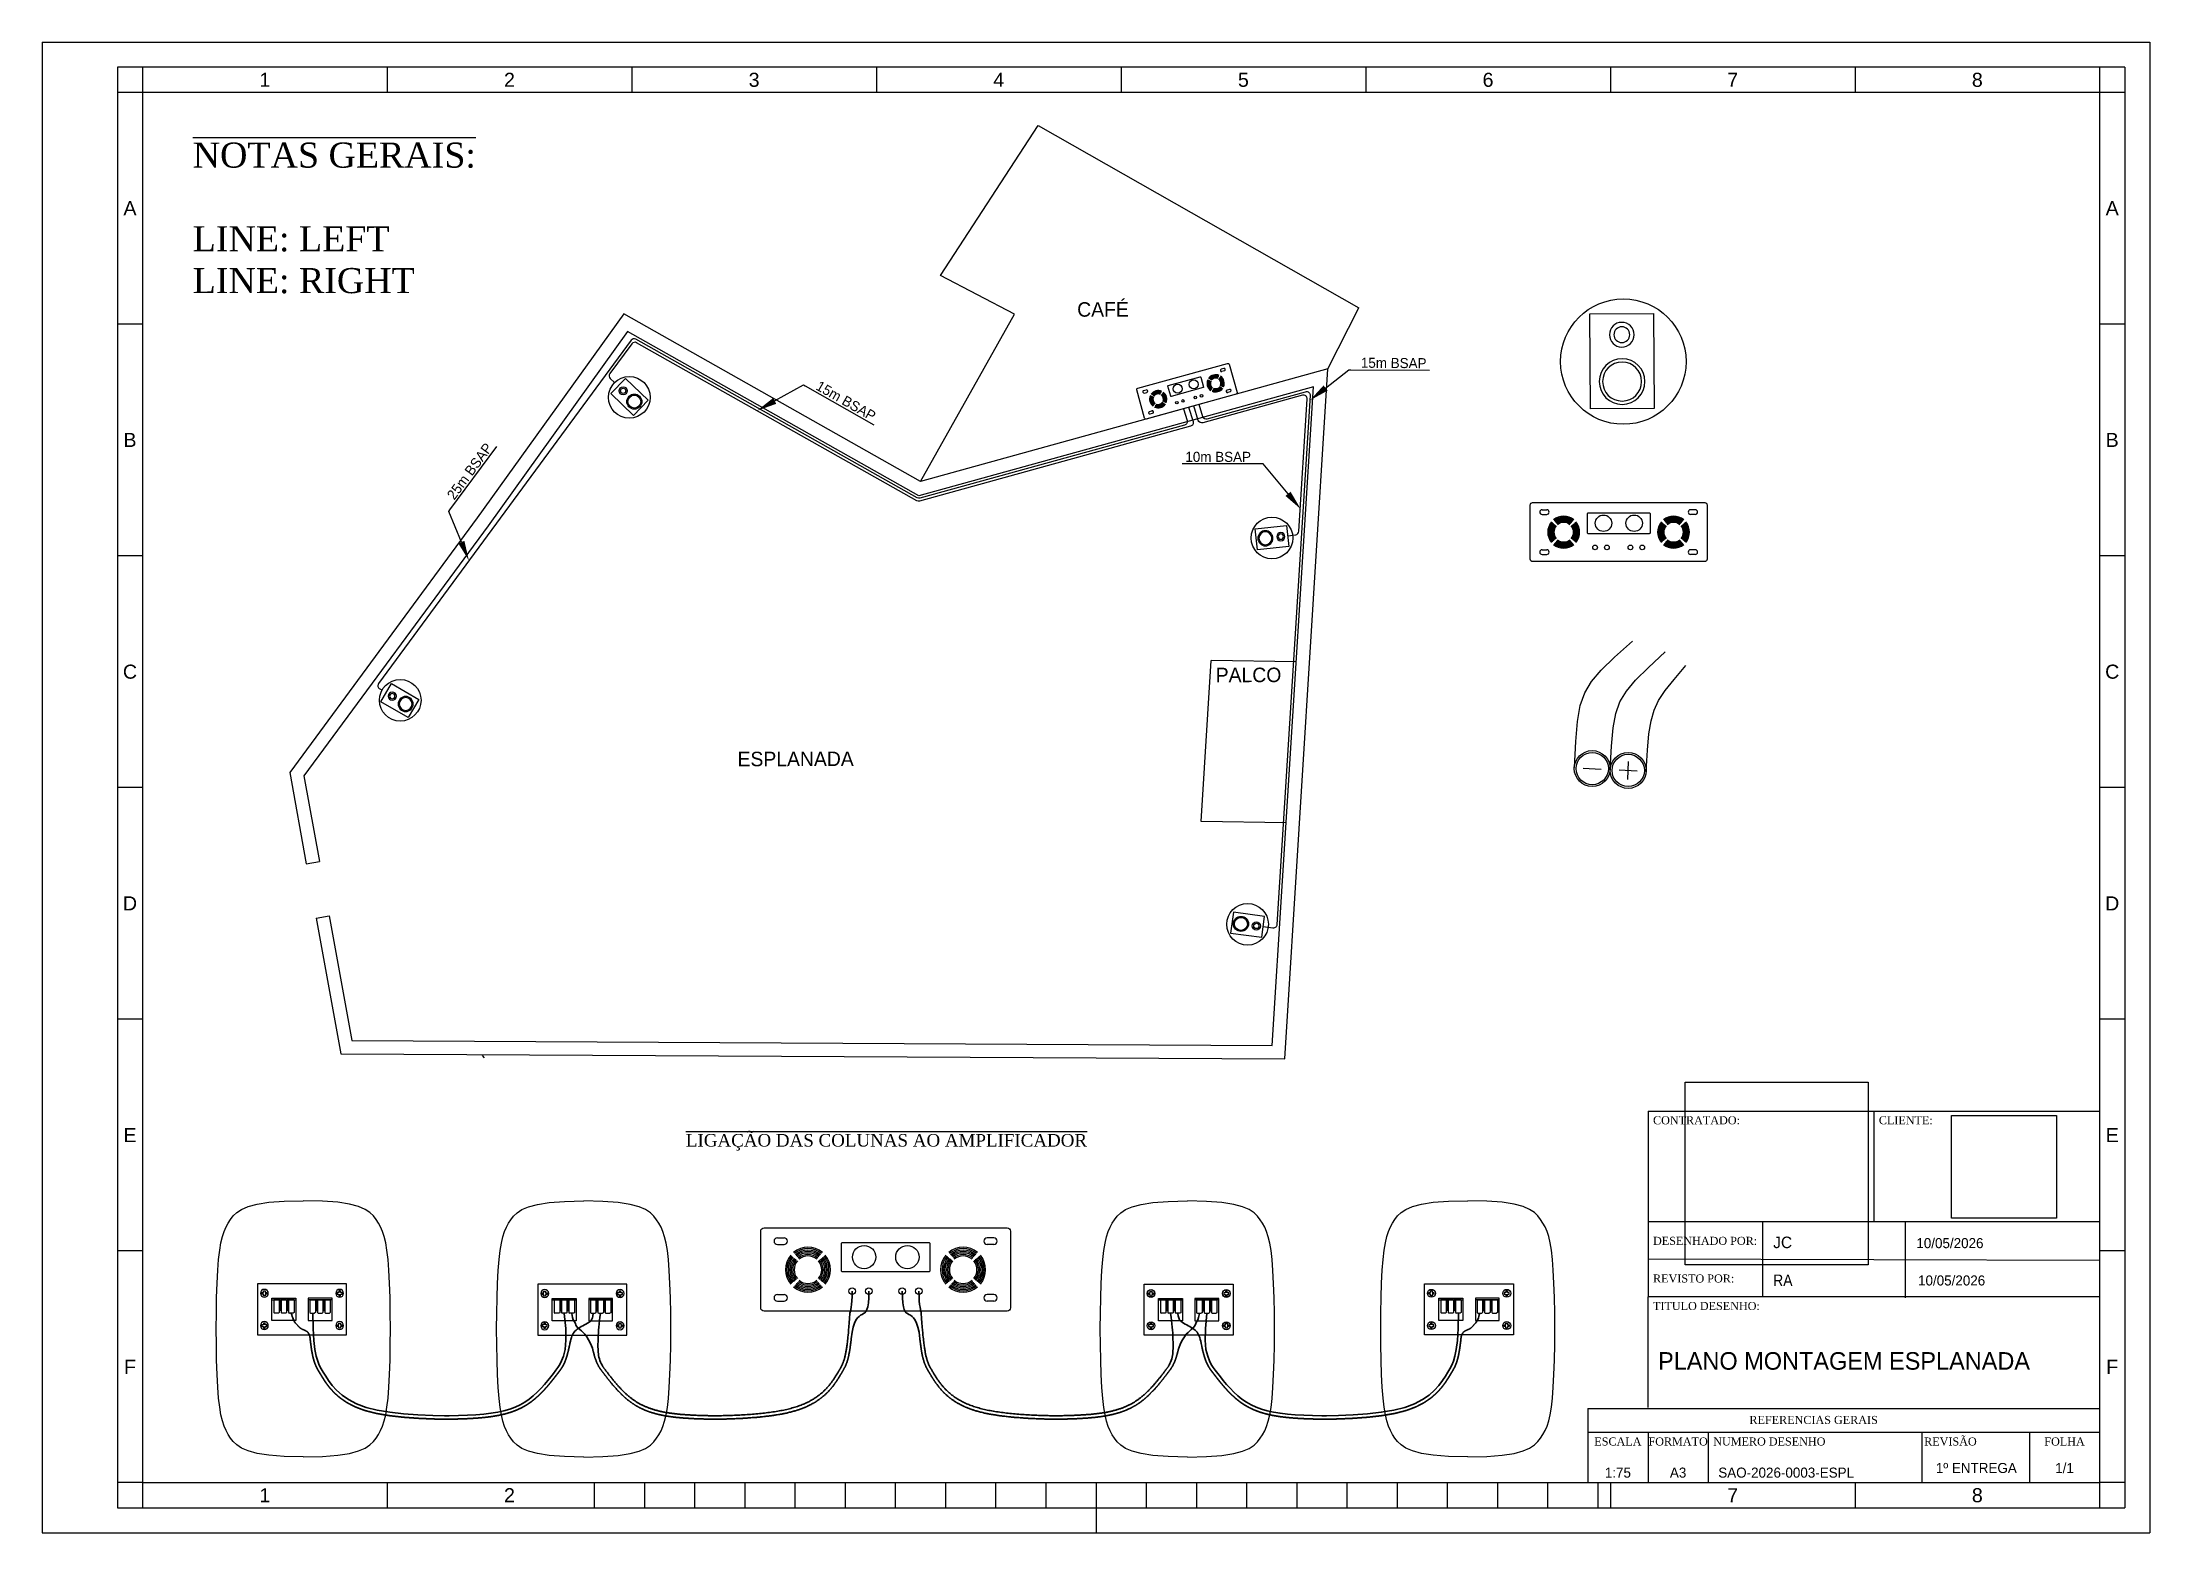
# Paper-space layout 'PLANO MONTAGEM ESPLANADA' of a CAD drawing. Header units: millimetres. Extents: x 0 to 420, y 0 to 297.
# The model-space entities are those that its viewports show. They can reach past a viewport. Long polylines and large blocks are cut down to what shows.
import ezdxf
from ezdxf import colors
from ezdxf.entities.mleader import LeaderData, LeaderLine
from ezdxf.enums import TextEntityAlignment as Align
from ezdxf.math import Vec2, Vec3

# ---------------------------------------------------------------- set-up
doc = ezdxf.new("R2010")
doc.units = ezdxf.units.MM
for name, color, linetype in [('Amplificador Dayton 300', 190, 'Continuous'), ('Cartiglio', 7, 'Continuous'), ('foto', 7, 'Continuous'), ('GEN - TEXT', 7, 'Continuous'), ('LINE_LEFT', 170, 'Continuous'), ('Line_RIGHT', 1, 'Continuous'), ('VP', 6, 'Continuous')]:
    doc.layers.add(name, color=color, linetype=linetype)
doc.layers.get('VP').freeze()
doc.styles.add('GE INSPIRA', font='')
doc.styles.add('OMEXOM', font='ARIALN.TTF', dxfattribs={"height": 2})
doc.styles.add('ROMANTIC', font='romantic.ttf')
doc.styles.add('Standar', font='GOTHIC.TTF', dxfattribs={"height": 1.35})
doc.styles.get("Standard").update_dxf_attribs({"font": 'arial.ttf'})
doc.styles.get('GE INSPIRA').set_extended_font_data('GE Inspira')
picture_1 = doc.add_image_def('image1.jpg', size_in_pixel=(527, 515))
picture_2 = doc.add_image_def('image2.png', size_in_pixel=(500, 500))

psp = doc.layouts.new('PLANO MONTAGEM ESPLANADA')

# ---------------------------------------------------------------- texts
at = {"layer": 'GEN - TEXT', "width": 115, "attachment_point": 1, "style": 'OMEXOM'}
for s, insert, char_height in [('\\pxqj;{\\fBook Antiqua|b0|i0|c0|p18;\\O\\C256;\\c0;NOTAS GERAIS:\\o\\C256;\\P\\P\\C5;LINE: LEFT \\P\\C1;LINE: RIGHT }', (30, 277), 5), ('\\pxqj;{\\fBook Antiqua|b0|i0|c0|p18;\\O\\C256;\\c0;LIGAÇÃO DAS COLUNAS AO AMPLIFICADOR}', (128.28, 79.46), 2.5)]:
    psp.add_mtext(s, dxfattribs=dict(at, insert=insert, char_height=char_height))

msp = doc.modelspace()

# ---------------------------------------------------------------- blocks, each defined once
blk = doc.blocks.new('A3')
at = {"layer": 'Cartiglio', "color": 7, "linetype": 'Continuous'}
for p, q in [((-84.28, 285.6), (335.72, 285.6)), ((-84.28, 285.6), (-84.28, -11.4)), ((335.72, 285.6), (335.72, -11.4)), ((330.72, 280.6), (-69.28, 280.6)), ((-69.28, 280.6), (-69.28, -6.4)), ((-64.28, 280.6), (-64.28, 275.6)), ((-15.53, 280.6), (-15.53, 275.6)), ((33.22, 280.6), (33.22, 275.6)), ((81.97, 280.6), (81.97, 275.6)), ((130.72, 280.6), (130.72, 275.6)), ((179.47, 280.6), (179.47, 275.6)), ((228.22, 280.6), (228.22, 275.6)), ((276.97, 280.6), (276.97, 275.6)), ((325.72, 280.6), (325.72, 275.6)), ((330.72, 280.6), (330.72, -6.4)), ((-64.28, 275.6), (-69.28, 275.6)), ((325.72, 275.6), (-64.28, 275.6)), ((-64.28, 275.6), (-64.28, -1.4)), ((325.72, 275.6), (325.72, -1.4)), ((330.72, 275.6), (325.72, 275.6)), ((-64.28, 229.44), (-69.28, 229.44)), ((330.72, 229.44), (325.72, 229.44)), ((-64.28, 183.27), (-69.28, 183.27)), ((330.72, 183.27), (325.72, 183.27)), ((-64.28, 137.1), (-69.28, 137.1)), ((330.72, 137.1), (325.72, 137.1)), ((-64.28, 90.94), (-69.28, 90.94)), ((330.72, 90.94), (325.72, 90.94)), ((-64.28, 44.77), (-69.28, 44.77)), ((330.72, 44.77), (325.72, 44.77)), ((-64.28, -1.4), (-69.28, -1.4)), ((-64.28, -1.4), (-64.28, -6.4)), ((-15.53, -1.4), (-15.53, -6.4)), ((25.72, -1.4), (25.72, -6.4)), ((35.72, -1.4), (35.72, -6.4)), ((45.72, -1.4), (45.72, -6.4)), ((55.72, -1.4), (55.72, -6.4)), ((65.72, -1.4), (65.72, -6.4)), ((75.72, -1.4), (75.72, -6.4)), ((85.72, -1.4), (85.72, -6.4)), ((95.72, -1.4), (95.72, -6.4)), ((105.72, -1.4), (105.72, -6.4)), ((115.72, -1.4), (115.72, -6.4)), ((125.72, -1.4), (125.72, -11.4)), ((135.72, -1.4), (135.72, -6.4)), ((145.72, -1.4), (145.72, -6.4)), ((155.72, -1.4), (155.72, -6.4)), ((165.72, -1.4), (165.72, -6.4)), ((175.72, -1.4), (175.72, -6.4)), ((185.72, -1.4), (185.72, -6.4)), ((195.72, -1.4), (195.72, -6.4)), ((205.72, -1.4), (205.72, -6.4)), ((215.72, -1.4), (215.72, -6.4)), ((225.72, -1.4), (225.72, -6.4)), ((228.22, -1.4), (228.22, -6.4)), ((276.97, -1.4), (276.97, -6.4)), ((330.72, -1.4), (325.72, -1.4)), ((325.72, -1.4), (325.72, -6.4)), ((-69.28, -6.4), (25.72, -6.4)), ((25.72, -6.4), (225.72, -6.4)), ((225.72, -6.4), (330.72, -6.4)), ((-84.28, -11.4), (335.72, -11.4))]:
    blk.add_line(p, q, dxfattribs=at)
at = {"layer": 'Cartiglio', "color": 7}
blk.add_line((-64.28, -1.4), (325.72, -1.4), dxfattribs=at)
at = {"layer": 'Cartiglio', "color": 7, "linetype": 'Continuous'}
blk.add_point((-64.28, -1.4), dxfattribs=at)
for s, p in [('1', (-39.91, 278.1)), ('2', (8.84, 278.1)), ('3', (57.59, 278.1)), ('4', (106.34, 278.1)), ('5', (155.09, 278.1)), ('6', (203.84, 278.1)), ('7', (252.59, 278.1)), ('8', (301.34, 278.1)), ('A', (-66.78, 252.52)), ('A', (328.22, 252.52)), ('B', (-66.78, 206.35)), ('B', (328.22, 206.35)), ('C', (-66.78, 160.18)), ('C', (328.22, 160.18)), ('D', (-66.78, 114.02)), ('D', (328.22, 114.02)), ('E', (-66.78, 67.85)), ('E', (328.22, 67.85)), ('F', (-66.78, 21.68)), ('F', (328.22, 21.68)), ('1', (-39.91, -3.9)), ('2', (8.84, -3.9)), ('7', (252.59, -3.9)), ('8', (301.34, -3.9))]:
    blk.add_text(s, height=2.8, dxfattribs=at).set_placement(p, align=Align.MIDDLE_CENTER)
blk = doc.blocks.new('Cartiglio_GE')
for p, q in [((-90, 74), (-90, 37)), ((-90, 74), (0, 74)), ((-45, 74), (-45, 52)), ((0, 74), (0, 37)), ((-90, 52), (0, 52)), ((-67.19, 51.93), (-67.19, 36.93)), ((-38.78, 51.85), (-38.78, 36.85)), ((0, 44.29), (-90, 44.5)), ((-90, 15), (-90, 37)), ((0, 37), (-90, 37)), ((0, 37), (0, 0)), ((-102, 14.77), (-102, 10)), ((-102, 14.77), (0, 14.77)), ((-102, 10), (-102, 0)), ((0, 10), (-102, 10)), ((-90, 10), (-90, 0)), ((-78, 10), (-78, 0)), ((-35.46, 9.91), (-35.46, -0.09)), ((-14, 10), (-14, 0)), ((-102, 0), (0, 0))]:
    blk.add_line(p, q)
at = {"style": 'ROMANTIC'}
for s, p in [('CONTRATADO:', (-89, 73)), ('CLIENTE:', (-44, 73)), ('TITULO DESENHO:', (-89, 36)), ('NUMERO DESENHO', (-77, 9))]:
    blk.add_text(s, height=1.6, dxfattribs=at).set_placement(p, align=Align.TOP_LEFT)
for s, p in [('DESENHADO POR:', (-89, 47.38)), ('REVISTO POR:', (-89, 39.88))]:
    blk.add_text(s, height=1.6, dxfattribs=at).set_placement(p)
blk.add_text('REFERENCIAS GERAIS', height=1.6, dxfattribs=at).set_placement((-57, 12.5), align=Align.MIDDLE_CENTER)
for s, p in [('ESCALA', (-96, 9)), ('FORMATO', (-84, 9)), ('REVISÃO', (-29.74, 9)), ('FOLHA', (-7, 9))]:
    blk.add_text(s, height=1.6, dxfattribs=at).set_placement(p, align=Align.TOP_CENTER)
at = {"style": 'ROMANTIC', "flags": 12}
for tag, p in [('CHECKED_BY', (-64, 48.25)), ('DRW_DATE', (-35, 48.25)), ('CHECKED_BY', (-64, 40.75)), ('CHK_DATE', (-35, 40.75))]:
    blk.add_attdef(tag, text='', height=1.6, dxfattribs=at).set_placement(p, align=Align.MIDDLE_LEFT)
for tag, p in [('TITLE_1', (-88, 28.5)), ('TITLE_2', (-88, 22.5)), ('TITLE_3', (-88, 16.5))]:
    blk.add_attdef(tag, p, '', height=1.6, dxfattribs=at)
for tag, p in [('1:1', (-96, 1)), ('AX', (-84, 1)), ('AA', (-20, 1)), ('1/1', (-7, 1))]:
    blk.add_attdef(tag, text='', height=1.6, dxfattribs=at).set_placement(p, align=Align.CENTER)
blk = doc.blocks.new('*U44')
at = {"color": 0, "linetype": 'Continuous'}
for p, q in [((-0.16, 0.205), (-0.16, -0.274)), ((0.16, 0.205), (-0.16, 0.205)), ((0.16, -0.274), (0.16, 0.205)), ((-0.16, -0.274), (0.16, -0.274))]:
    blk.add_line(p, q, dxfattribs=at)
for centre, radius in [((0, 0.099), 0.0622), ((0, 0.099), 0.0399), ((0, -0.137), 0.115), ((0, -0.137), 0.0983)]:
    blk.add_circle(centre, radius, dxfattribs=at)
blk = doc.blocks.new('A$Caec79273')
for p, q in [((2756.8, 14423), (3047.7, 17080.4)), ((3047.7, 17080.4), (8552.4, 16811.2)), ((8552.4, 15788), (8552.4, 16811.2)), ((4003.3, 14402.3), (2756.8, 14423)), ((3877.6, 11541.8), (4003.3, 14402.3)), ((10103.4, 11666.9), (8962.5, 11110.5)), ((9912.5, 8896.9), (8962.5, 11110.5)), ((11053.4, 9453.4), (9912.5, 8896.9)), ((-1737.3, 2299.1), (-1577.7, 2419.7)), ((-1239.5, 1640.3), (-1079.9, 1760.9))]:
    blk.add_line(p, q)
for points in [[(-1239.5, 1640.3), (0, 0), (12626.9, 6294.1), (8552.4, 15788), (3877.6, 11541.8)], [(-1079.9, 1760.9), (59.4, 253.1), (12368.6, 6388.8), (8479.2, 15451.3), (3950.9, 11338.3)], [(3877.6, 11541.8), (-1208.8, 11773.4), (-1790.3, 8066.3)], [(3950.9, 11338.3), (-1039, 11565.4), (-1592.7, 8035.3)], [(-1789.9, 8068.4), (-2572.9, 3405), (-1737.3, 2299.1)], [(-1592.7, 8035.3), (-2361.4, 3456.9), (-1577.7, 2419.7)]]:
    blk.add_lwpolyline(points)
at = {"color": 8, "linetype": 'Continuous', "lineweight": -3, "style": 'Standar'}
for s, p in [('CAFÉ', (4857, 14793.5)), ('PALCO', (9168.7, 10852.3)), ('ESPLANADA', (3357, 6508.3))]:
    blk.add_text(s, height=216.33, rotation=26.93919, dxfattribs=at).set_placement(p)
blk = doc.blocks.new('*U9')
at = {"color": 0, "linetype": 'Continuous'}
for p, q in [((-0.1599, 0.2047), (-0.1599, -0.2739)), ((0.1599, 0.2047), (-0.1599, 0.2047)), ((0.1599, -0.2739), (0.1599, 0.2047)), ((-0.1599, -0.2739), (0.1599, -0.2739))]:
    blk.add_line(p, q, dxfattribs=at)
for centre, radius in [((0, 0.0992), 0.0622), ((0, 0.0992), 0.0399), ((0, -0.1365), 0.1148), ((0, -0.1365), 0.0983)]:
    blk.add_circle(centre, radius, dxfattribs=at)
blk = doc.blocks.new('*U10')
at = {"color": 0, "linetype": 'Continuous'}
for p, q in [((-0.1599, 0.2047), (-0.1599, -0.2739)), ((0.1599, 0.2047), (-0.1599, 0.2047)), ((0.1599, -0.2739), (0.1599, 0.2047)), ((-0.1599, -0.2739), (0.1599, -0.2739))]:
    blk.add_line(p, q, dxfattribs=at)
for centre, radius in [((0, 0.0992), 0.0622), ((0, 0.0992), 0.0399), ((0, -0.1365), 0.1148), ((0, -0.1365), 0.0983)]:
    blk.add_circle(centre, radius, dxfattribs=at)
blk = doc.blocks.new('*U11')
at = {"color": 0, "linetype": 'Continuous'}
for p, q in [((-0.1599, 0.2047), (-0.1599, -0.2739)), ((0.1599, 0.2047), (-0.1599, 0.2047)), ((0.1599, -0.2739), (0.1599, 0.2047)), ((-0.1599, -0.2739), (0.1599, -0.2739))]:
    blk.add_line(p, q, dxfattribs=at)
for centre, radius in [((0, 0.0992), 0.0622), ((0, 0.0992), 0.0399), ((0, -0.1365), 0.1148), ((0, -0.1365), 0.0983)]:
    blk.add_circle(centre, radius, dxfattribs=at)
blk = doc.blocks.new('*U12')
at = {"color": 0, "linetype": 'Continuous'}
for p, q in [((-0.1599, 0.2047), (-0.1599, -0.2739)), ((0.1599, 0.2047), (-0.1599, 0.2047)), ((0.1599, -0.2739), (0.1599, 0.2047)), ((-0.1599, -0.2739), (0.1599, -0.2739))]:
    blk.add_line(p, q, dxfattribs=at)
for centre, radius in [((0, 0.0992), 0.0622), ((0, 0.0992), 0.0399), ((0, -0.1365), 0.1148), ((0, -0.1365), 0.0983)]:
    blk.add_circle(centre, radius, dxfattribs=at)
blk = doc.blocks.new('amplificador Dayton 300')
at = {"layer": 'Amplificador Dayton 300'}
for p, q in [((-203.7, 648.8), (-203.7, 608.8)), ((-163.7, 648.8), (-163.7, 608.8)), ((136.3, 648.8), (136.3, 608.8)), ((176.3, 648.8), (176.3, 608.8)), ((-203.7, -651.2), (-203.7, -611.2)), ((-163.7, -651.2), (-163.7, -611.2)), ((136.3, -651.2), (136.3, -611.2)), ((176.3, -651.2), (176.3, -611.2))]:
    blk.add_line(p, q, dxfattribs=at)
for points in [[(-243.7, 748.8), (216.3, 748.8, -0.414214), (236.3, 728.8), (236.3, -731.2, -0.414214), (216.3, -751.2), (-243.7, -751.2, -0.414214), (-263.7, -731.2), (-263.7, 728.8, -0.414214)], [(-170, 265.7), (-7.1, 265.7, -0.414214), (0, 258.6), (0, -258.6, -0.414214), (-7.1, -265.7), (-170, -265.7, -0.414214), (-177.1, -258.6), (-177.1, 258.6, -0.414214)]]:
    blk.add_lwpolyline(points, format="xyb", close=True, dxfattribs=at)
for centre, radius in [((-88.6, 130), 70), ((116.3, 198.8), 20), ((116.3, 98.8), 20), ((-88.6, -130), 70), ((116.3, -101.2), 20), ((116.3, -201.2), 20)]:
    blk.add_circle(centre, radius, dxfattribs=at)
for centre, radius, start, end in [((-183.7, 648.8), 20, 0, 180), ((156.3, 648.8), 20, 0, 180), ((-183.7, 608.8), 20, 180, 0), ((-12.8, 464.9), 135.2, 140, 220), ((-12.8, 464.9), 126.4, 140, 220), ((-12.8, 464.9), 117.7, 140, 220), ((-12.8, 464.9), 109, 140, 220), ((-12.8, 464.9), 100.3, 140, 220), ((-12.8, 464.9), 135.2, 50, 130), ((-12.8, 464.9), 126.4, 50, 130), ((-12.8, 464.9), 117.7, 50, 130), ((-12.8, 464.9), 109, 50, 130), ((-12.8, 464.9), 100.3, 50, 130), ((-12.8, 464.9), 91.6, 50, 130), ((-12.8, 464.9), 82.9, 50, 130), ((-12.8, 464.9), 100.3, 320, 40), ((-12.8, 464.9), 109, 320, 40), ((-12.8, 464.9), 117.7, 320, 40), ((-12.8, 464.9), 126.4, 320, 40), ((-12.8, 464.9), 135.2, 320, 40), ((156.3, 608.8), 20, 180, 0), ((-12.8, 464.9), 91.6, 140, 220), ((-12.8, 464.9), 82.9, 140, 220), ((-12.8, 464.9), 82.9, 320, 40), ((-12.8, 464.9), 91.6, 320, 40), ((-12.8, 464.9), 135.2, 230, 310), ((-12.8, 464.9), 126.4, 230, 310), ((-12.8, 464.9), 117.7, 230, 310), ((-12.8, 464.9), 109, 230, 310), ((-12.8, 464.9), 100.3, 230, 310), ((-12.8, 464.9), 91.6, 230, 310), ((-12.8, 464.9), 82.9, 230, 310), ((-12.8, -467.4), 135.2, 50, 130), ((-12.8, -467.4), 126.4, 50, 130), ((-12.8, -467.4), 117.7, 50, 130), ((-12.8, -467.4), 135.2, 140, 220), ((-12.8, -467.4), 126.4, 140, 220), ((-12.8, -467.4), 117.7, 140, 220), ((-12.8, -467.4), 109, 140, 220), ((-12.8, -467.4), 100.3, 140, 220), ((-12.8, -467.4), 91.6, 140, 220), ((-12.8, -467.4), 82.9, 140, 220), ((-12.8, -467.4), 109, 50, 130), ((-12.8, -467.4), 100.3, 50, 130), ((-12.8, -467.4), 91.6, 50, 130), ((-12.8, -467.4), 82.9, 50, 130), ((-12.8, -467.4), 82.9, 320, 40), ((-12.8, -467.4), 91.6, 320, 40), ((-12.8, -467.4), 100.3, 320, 40), ((-12.8, -467.4), 109, 320, 40), ((-12.8, -467.4), 117.7, 320, 40), ((-12.8, -467.4), 126.4, 320, 40), ((-12.8, -467.4), 135.2, 320, 40), ((-183.7, -611.2), 20, 0, 180), ((-12.8, -467.4), 135.2, 230, 310), ((-12.8, -467.4), 126.4, 230, 310), ((-12.8, -467.4), 117.7, 230, 310), ((-12.8, -467.4), 109, 230, 310), ((-12.8, -467.4), 100.3, 230, 310), ((-12.8, -467.4), 91.6, 230, 310), ((-12.8, -467.4), 82.9, 230, 310), ((156.3, -611.2), 20, 0, 180), ((-183.7, -651.2), 20, 180, 0), ((156.3, -651.2), 20, 180, 0)]:
    blk.add_arc(centre, radius, start, end, dxfattribs=at)
blk = doc.blocks.new('ligadores- FIJI 6')
for p, q in [((-136.6, 159.6), (-28.4, 159.6)), ((-103.1, 159.6), (-128.2, 159.6)), ((-128.2, 159.6), (-128.2, 101.4)), ((-128.2, 101.4), (-124.4, 99)), ((-106.9, 99), (-124.4, 99)), ((-103.1, 101.4), (-106.9, 99)), ((-103.1, 159.6), (-103.1, 101.4)), ((-101.9, 159.6), (-101.9, 110.9)), ((-97, 159.6), (-101.9, 159.6)), ((-101.9, 110.9), (-101.2, 110.1)), ((-97.7, 110.1), (-101.2, 110.1)), ((-97, 110.9), (-97.7, 110.1)), ((-97, 159.6), (-97, 110.9)), ((-70, 159.6), (-95, 159.6)), ((-95, 159.6), (-95, 101.4)), ((-95, 101.4), (-91.3, 99)), ((-73.7, 99), (-91.3, 99)), ((-70, 101.4), (-73.7, 99)), ((-70, 159.6), (-70, 101.4)), ((-68, 159.6), (-68, 110.9)), ((-63, 159.6), (-68, 159.6)), ((-68, 110.9), (-67.3, 110.1)), ((-63.8, 110.1), (-67.3, 110.1)), ((-63, 110.9), (-63.8, 110.1)), ((-63, 159.6), (-63, 110.9)), ((-36, 159.6), (-61, 159.6)), ((-61, 159.6), (-61, 101.4)), ((-61, 101.4), (-57.3, 99)), ((-39.8, 99), (-57.3, 99)), ((-36, 101.4), (-39.8, 99)), ((-36, 159.6), (-36, 101.4)), ((136.6, 159.6), (28.4, 159.6)), ((36, 159.6), (61, 159.6)), ((36, 159.6), (36, 101.4)), ((36, 101.4), (39.8, 99)), ((39.8, 99), (57.3, 99)), ((61, 101.4), (57.3, 99)), ((61, 159.6), (61, 101.4)), ((63, 159.6), (63, 110.9)), ((63, 159.6), (68, 159.6)), ((63, 110.9), (63.8, 110.1)), ((63.8, 110.1), (67.3, 110.1)), ((68, 110.9), (67.3, 110.1)), ((68, 159.6), (68, 110.9)), ((70, 159.6), (95, 159.6)), ((70, 159.6), (70, 101.4)), ((70, 101.4), (73.7, 99)), ((73.7, 99), (91.3, 99)), ((95, 101.4), (91.3, 99)), ((95, 159.6), (95, 101.4)), ((97, 159.6), (97, 110.9)), ((97, 159.6), (101.9, 159.6)), ((97, 110.9), (97.7, 110.1)), ((97.7, 110.1), (101.2, 110.1)), ((101.9, 110.9), (101.2, 110.1)), ((101.9, 159.6), (101.9, 110.9)), ((103.1, 159.6), (128.2, 159.6)), ((103.1, 159.6), (103.1, 101.4)), ((103.1, 101.4), (106.9, 99)), ((106.9, 99), (124.4, 99)), ((128.2, 101.4), (124.4, 99)), ((128.2, 159.6), (128.2, 101.4))]:
    blk.add_line(p, q)
for points in [[(-201.7, 231.2), (201.7, 231.2), (201.7, 0), (-201.7, 0)], [(-136.6, 166.1), (-28.4, 166.1), (-28.4, 65.1), (-136.6, 65.1)], [(136.6, 166.1), (28.4, 166.1), (28.4, 65.1), (136.6, 65.1)]]:
    blk.add_lwpolyline(points, close=True)
for points in [[(-174.5, 184.9), (-182.1, 184.9), (-182.1, 192.5), (-174.5, 192.5)], [(-174.5, 192.5), (-174.5, 200.1), (-166.9, 200.1), (-166.9, 192.5)], [(-166.9, 192.5), (-159.4, 192.5), (-159.4, 184.9), (-166.9, 184.9)], [(166.9, 192.5), (159.4, 192.5), (159.4, 184.9), (166.9, 184.9)], [(174.5, 192.5), (174.5, 200.1), (166.9, 200.1), (166.9, 192.5)], [(174.5, 184.9), (182.1, 184.9), (182.1, 192.5), (174.5, 192.5)], [(-166.9, 184.9), (-166.9, 177.4), (-174.5, 177.4), (-174.5, 184.9)], [(166.9, 184.9), (166.9, 177.4), (174.5, 177.4), (174.5, 184.9)], [(-174.5, 46.3), (-182.1, 46.3), (-182.1, 38.7), (-174.5, 38.7)], [(-166.9, 46.3), (-166.9, 53.8), (-174.5, 53.8), (-174.5, 46.3)], [(-174.5, 38.7), (-174.5, 31.2), (-166.9, 31.2), (-166.9, 38.7)], [(-166.9, 38.7), (-159.4, 38.7), (-159.4, 46.3), (-166.9, 46.3)], [(166.9, 38.7), (159.4, 38.7), (159.4, 46.3), (166.9, 46.3)], [(166.9, 46.3), (166.9, 53.8), (174.5, 53.8), (174.5, 46.3)], [(174.5, 38.7), (174.5, 31.2), (166.9, 31.2), (166.9, 38.7)], [(174.5, 46.3), (182.1, 46.3), (182.1, 38.7), (174.5, 38.7)]]:
    blk.add_lwpolyline(points)
for centre in [(-170.7, 188.7), (170.7, 188.7), (-170.7, 42.5), (170.7, 42.5)]:
    blk.add_circle(centre, 17.9)
blk = doc.blocks.new('Fiji 6- costas')
for points in [[(-20, -5174), (-670, -5160), (-1187, -5120), (-1587, -5058), (-1891, -4977), (-2114, -4881), (-2275, -4774), (-2393, -4659), (-2484, -4540), (-2564, -4418), (-2636, -4287), (-2701, -4138), (-2758, -3962), (-2807, -3751), (-2850, -3496), (-2886, -3189), (-2915, -2821), (-2937, -2387), (-2953, -1902), (-2963, -1381), (-2966, -843), (-2963, -305), (-2953, 216), (-2937, 701), (-2915, 1135), (-2886, 1503), (-2850, 1810), (-2807, 2065), (-2758, 2276), (-2701, 2451), (-2636, 2601), (-2564, 2732), (-2484, 2854), (-2393, 2973), (-2275, 3088), (-2114, 3195), (-1891, 3291), (-1587, 3372), (-1187, 3434), (-670, 3473), (-20, 3488)], [(-20, -5174), (630, -5160), (1146, -5120), (1547, -5058), (1850, -4977), (2074, -4881), (2235, -4774), (2352, -4659), (2444, -4540), (2524, -4418), (2596, -4287), (2661, -4138), (2718, -3962), (2767, -3751), (2810, -3496), (2845, -3189), (2874, -2821), (2897, -2387), (2913, -1902), (2923, -1381), (2926, -843), (2923, -305), (2913, 216), (2897, 701), (2874, 1135), (2845, 1503), (2810, 1810), (2767, 2065), (2718, 2276), (2661, 2451), (2596, 2601), (2524, 2732), (2444, 2854), (2352, 2973), (2235, 3088), (2074, 3195), (1850, 3291), (1547, 3372), (1146, 3434), (630, 3473), (-20, 3488)]]:
    blk.add_lwpolyline(points)
at = {"xscale": 7.464270465856922, "yscale": 7.464270465856922, "zscale": 7.464270465856922}
blk.add_blockref('ligadores- FIJI 6', (24, -1052), dxfattribs=at)

# ---------------------------------------------------------------- linework, layer by layer
at = {"lineweight": 30}
for points in [[(50716.421, 19666.79), (50713.894, 19651.9), (50711.883, 19637.805), (50710.319, 19624.502), (50709.132, 19611.987), (50708.253, 19600.256), (50707.612, 19589.306), (50707.14, 19579.133), (50706.766, 19569.733), (50706.438, 19561.084), (50706.162, 19553.09), (50705.961, 19545.637), (50705.857, 19538.612), (50705.875, 19531.899), (50706.035, 19525.385), (50706.361, 19518.956), (50706.876, 19512.497), (50707.604, 19505.923), (50708.584, 19499.256), (50709.852, 19492.551), (50711.45, 19485.859), (50713.415, 19479.232), (50715.787, 19472.723), (50718.606, 19466.383), (50721.909, 19460.265), (50722.026, 19460.068), (50722.962, 19458.542), (50723.908, 19457.045), (50724.864, 19455.572), (50725.831, 19454.119), (50726.811, 19452.683), (50727.803, 19451.257), (50728.808, 19449.839), (50729.828, 19448.425), (50730.861, 19447.01), (50731.91, 19445.592), (50732.975, 19444.168), (50734.055, 19442.733), (50735.153, 19441.283), (50736.267, 19439.817), (50737.4, 19438.33), (50738.55, 19436.822), (50739.719, 19435.293), (50740.905, 19433.744), (50742.109, 19432.173), (50743.332, 19430.58), (50744.572, 19428.967), (50745.831, 19427.332), (50747.108, 19425.676), (50748.403, 19424), (50749.716, 19422.304), (50751.046, 19420.588), (50752.395, 19418.855), (50753.761, 19417.105), (50755.145, 19415.337), (50756.547, 19413.555), (50757.966, 19411.757), (50759.402, 19409.945), (50760.856, 19408.12), (50762.327, 19406.282), (50763.815, 19404.433), (50765.32, 19402.573), (50766.841, 19400.703), (50768.38, 19398.823), (50769.935, 19396.935), (50771.507, 19395.04), (50773.096, 19393.137), (50774.701, 19391.228), (50776.322, 19389.315), (50777.959, 19387.397), (50779.613, 19385.475), (50781.283, 19383.55), (50782.969, 19381.623), (50784.67, 19379.695), (50786.388, 19377.767), (50788.121, 19375.839), (50789.869, 19373.913), (50791.634, 19371.988), (50793.413, 19370.066), (50795.208, 19368.148), (50797.019, 19366.234), (50798.844, 19364.325), (50800.685, 19362.423), (50802.54, 19360.527), (50804.41, 19358.639), (50806.295, 19356.759), (50808.195, 19354.889), (50810.11, 19353.028), (50812.039, 19351.179), (50813.982, 19349.341), (50815.94, 19347.516), (50817.912, 19345.704), (50819.898, 19343.906), (50821.898, 19342.123), (50823.912, 19340.355), (50825.94, 19338.605), (50827.981, 19336.871), (50830.037, 19335.155), (50832.106, 19333.458), (50834.189, 19331.781), (50836.286, 19330.123), (50838.396, 19328.485), (50840.52, 19326.869), (50842.658, 19325.275), (50844.81, 19323.703), (50846.975, 19322.153), (50849.155, 19320.626), (50851.35, 19319.122), (50853.559, 19317.64), (50855.784, 19316.18), (50858.024, 19314.743), (50860.28, 19313.328), (50862.552, 19311.936), (50864.841, 19310.566), (50867.147, 19309.219), (50869.47, 19307.893), (50871.811, 19306.59), (50874.17, 19305.308), (50876.548, 19304.047), (50878.944, 19302.808), (50881.36, 19301.59), (50883.796, 19300.394), (50886.252, 19299.218), (50888.728, 19298.063), (50891.225, 19296.929), (50893.743, 19295.815), (50896.283, 19294.721), (50898.845, 19293.648), (50901.43, 19292.594), (50904.037, 19291.561), (50906.668, 19290.547), (50909.322, 19289.553), (50912, 19288.578), (50914.703, 19287.622), (50917.431, 19286.685), (50920.184, 19285.767), (50922.962, 19284.868), (50925.766, 19283.988), (50928.597, 19283.126), (50931.454, 19282.282), (50934.339, 19281.456), (50937.251, 19280.649), (50940.192, 19279.859), (50943.16, 19279.086), (50946.157, 19278.332), (50949.184, 19277.594), (50952.24, 19276.874), (50955.326, 19276.171), (50958.442, 19275.485), (50961.589, 19274.815), (50964.767, 19274.162), (50967.976, 19273.525), (50971.217, 19272.905), (50974.491, 19272.3), (50977.797, 19271.712), (50981.137, 19271.139), (50984.509, 19270.582), (50987.916, 19270.041), (50991.357, 19269.515), (50994.832, 19269.003), (50998.343, 19268.507), (51001.889, 19268.026), (51005.47, 19267.559), (51009.087, 19267.107), (51012.739, 19266.669), (51016.428, 19266.246), (51020.154, 19265.836), (51023.916, 19265.44), (51027.714, 19265.058), (51031.55, 19264.689), (51035.421, 19264.333), (51039.327, 19263.99), (51043.269, 19263.66), (51047.246, 19263.342), (51051.256, 19263.037), (51055.301, 19262.744), (51059.379, 19262.462), (51063.489, 19262.192), (51067.632, 19261.934), (51071.807, 19261.686), (51076.012, 19261.45), (51080.248, 19261.224), (51084.514, 19261.008), (51088.809, 19260.803), (51093.132, 19260.607), (51097.484, 19260.421), (51101.863, 19260.245), (51106.268, 19260.077), (51110.7, 19259.919), (51115.158, 19259.769), (51119.641, 19259.628), (51124.148, 19259.495), (51128.673, 19259.37), (51133.184, 19259.253), (51137.643, 19259.144), (51142.012, 19259.044), (51146.254, 19258.952), (51150.33, 19258.869), (51154.204, 19258.795), (51157.836, 19258.729), (51161.21, 19258.673), (51164.395, 19258.628), (51167.479, 19258.594), (51170.552, 19258.574), (51173.703, 19258.568), (51177.02, 19258.579), (51180.594, 19258.606), (51184.512, 19258.653), (51188.846, 19258.72), (51193.582, 19258.807), (51198.692, 19258.916), (51204.144, 19259.046), (51209.907, 19259.198), (51215.952, 19259.372), (51222.246, 19259.569), (51228.76, 19259.789), (51235.463, 19260.033), (51242.328, 19260.3), (51249.328, 19260.592), (51256.437, 19260.907), (51263.627, 19261.247), (51270.872, 19261.611), (51278.145, 19261.999), (51285.419, 19262.412), (51292.671, 19262.851), (51299.895, 19263.314), (51307.089, 19263.804), (51314.249, 19264.322), (51321.374, 19264.866), (51328.46, 19265.44), (51335.505, 19266.042), (51342.507, 19266.675), (51349.462, 19267.338), (51356.369, 19268.033), (51363.225, 19268.76), (51370.027, 19269.52), (51376.773, 19270.313), (51383.46, 19271.141), (51390.085, 19272.003), (51396.647, 19272.902), (51403.142, 19273.837), (51409.568, 19274.809), (51415.922, 19275.82), (51422.202, 19276.869), (51428.405, 19277.957), (51434.529, 19279.086), (51440.571, 19280.255), (51446.529, 19281.466), (51452.4, 19282.72), (51458.182, 19284.016), (51463.873, 19285.355), (51469.471, 19286.738), (51474.975, 19288.165), (51480.383, 19289.636), (51485.692, 19291.151), (51490.9, 19292.712), (51496.007, 19294.318), (51501.013, 19295.968), (51505.917, 19297.661), (51510.722, 19299.397), (51515.428, 19301.174), (51520.034, 19302.991), (51524.543, 19304.848), (51528.955, 19306.743), (51533.271, 19308.674), (51537.492, 19310.642), (51541.619, 19312.644), (51545.653, 19314.679), (51549.597, 19316.746), (51553.452, 19318.843), (51557.218, 19320.969), (51560.898, 19323.122), (51564.492, 19325.302), (51568.003, 19327.506), (51571.43, 19329.734), (51574.777, 19331.983), (51578.044, 19334.254), (51581.233, 19336.543), (51584.344, 19338.851), (51587.38, 19341.175), (51590.342, 19343.514), (51593.23, 19345.867), (51596.048, 19348.232), (51598.795, 19350.608), (51601.473, 19352.994), (51604.084, 19355.388), (51606.629, 19357.789), (51609.11, 19360.195), (51611.527, 19362.606), (51613.883, 19365.019), (51616.178, 19367.433), (51618.414, 19369.848), (51620.593, 19372.261), (51622.715, 19374.671), (51624.782, 19377.077), (51626.796, 19379.477), (51628.758, 19381.871), (51630.669, 19384.256), (51632.531, 19386.632), (51634.344, 19388.996), (51636.111, 19391.348), (51637.833, 19393.686), (51639.511, 19396.009), (51641.147, 19398.316), (51642.741, 19400.604), (51644.296, 19402.873), (51645.813, 19405.122), (51647.293, 19407.348), (51648.737, 19409.551), (51650.147, 19411.729), (51651.524, 19413.881), (51652.87, 19416.005), (51654.186, 19418.1), (51655.473, 19420.166), (51656.733, 19422.202), (51657.966, 19424.208), (51659.174, 19426.184), (51660.358, 19428.128), (51661.519, 19430.041), (51662.659, 19431.923), (51663.778, 19433.773), (51664.878, 19435.594), (51665.958, 19437.391), (51667.019, 19439.166), (51668.062, 19440.923), (51669.088, 19442.667), (51670.096, 19444.399), (51671.087, 19446.124), (51672.061, 19447.846), (51673.02, 19449.569), (51673.963, 19451.297), (51674.891, 19453.036), (51675.803, 19454.789), (51676.701, 19456.562), (51677.585, 19458.358), (51678.455, 19460.182), (51679.311, 19462.04), (51680.153, 19463.935), (51680.983, 19465.872), (51681.799, 19467.855), (51682.604, 19469.89), (51683.396, 19471.98), (51684.176, 19474.13), (51684.945, 19476.346), (51685.703, 19478.63), (51686.45, 19480.989), (51687.187, 19483.426), (51687.913, 19485.946), (51688.63, 19488.554), (51689.337, 19491.253), (51690.035, 19494.05), (51690.724, 19496.948), (51691.405, 19499.951), (51692.078, 19503.065), (51692.742, 19506.294), (51693.399, 19509.642), (51694.049, 19513.114), (51694.692, 19516.715), (51695.329, 19520.449), (51695.959, 19524.321), (51696.584, 19528.343), (51697.208, 19532.558), (51697.836, 19537.017), (51698.472, 19541.771), (51699.122, 19546.872), (51699.79, 19552.369), (51700.481, 19558.315), (51701.201, 19564.759), (51701.955, 19571.808), (51702.765, 19579.777), (51703.653, 19589.038), (51704.641, 19599.963), (51705.751, 19612.922), (51707.006, 19628.287), (51708.429, 19646.428), (51710.041, 19667.717), (51710.641, 19671.126), (51711.677, 19675.866), (51713.012, 19682.342), (51714.505, 19690.963), (51716.016, 19702.136), (51717.407, 19716.268), (51718.537, 19733.765), (51719.267, 19755.036)], [(52987.475, 19666.79), (52990.002, 19651.9), (52992.012, 19637.805), (52993.576, 19624.502), (52994.763, 19611.987), (52995.643, 19600.256), (52996.284, 19589.306), (52996.756, 19579.133), (52997.129, 19569.733), (52997.458, 19561.084), (52997.734, 19553.09), (52997.935, 19545.637), (52998.038, 19538.612), (52998.021, 19531.899), (52997.861, 19525.385), (52997.535, 19518.956), (52997.02, 19512.497), (52996.291, 19505.923), (52995.312, 19499.256), (52994.043, 19492.551), (52992.446, 19485.859), (52990.481, 19479.232), (52988.109, 19472.723), (52985.29, 19466.383), (52981.986, 19460.265), (52981.869, 19460.068), (52980.934, 19458.542), (52979.988, 19457.045), (52979.032, 19455.572), (52978.064, 19454.119), (52977.085, 19452.683), (52976.093, 19451.257), (52975.087, 19449.839), (52974.068, 19448.425), (52973.034, 19447.01), (52971.985, 19445.592), (52970.921, 19444.168), (52969.84, 19442.733), (52968.743, 19441.283), (52967.628, 19439.817), (52966.496, 19438.33), (52965.345, 19436.822), (52964.177, 19435.293), (52962.991, 19433.744), (52961.786, 19432.173), (52960.564, 19430.58), (52959.323, 19428.967), (52958.065, 19427.332), (52956.788, 19425.676), (52955.493, 19424), (52954.18, 19422.304), (52952.849, 19420.588), (52951.501, 19418.855), (52950.134, 19417.105), (52948.75, 19415.337), (52947.349, 19413.555), (52945.93, 19411.757), (52944.493, 19409.945), (52943.04, 19408.12), (52941.569, 19406.282), (52940.081, 19404.433), (52938.576, 19402.573), (52937.054, 19400.703), (52935.516, 19398.823), (52933.96, 19396.935), (52932.388, 19395.04), (52930.8, 19393.137), (52929.195, 19391.228), (52927.574, 19389.315), (52925.936, 19387.397), (52924.283, 19385.475), (52922.613, 19383.55), (52920.927, 19381.623), (52919.225, 19379.695), (52917.508, 19377.767), (52915.775, 19375.839), (52914.026, 19373.913), (52912.262, 19371.988), (52910.482, 19370.066), (52908.687, 19368.148), (52906.877, 19366.234), (52905.052, 19364.325), (52903.211, 19362.423), (52901.356, 19360.527), (52899.485, 19358.639), (52897.6, 19356.759), (52895.7, 19354.889), (52893.786, 19353.028), (52891.857, 19351.179), (52889.914, 19349.341), (52887.956, 19347.516), (52885.984, 19345.704), (52883.998, 19343.906), (52881.998, 19342.123), (52879.984, 19340.355), (52877.956, 19338.605), (52875.914, 19336.871), (52873.859, 19335.155), (52871.79, 19333.458), (52869.707, 19331.781), (52867.61, 19330.123), (52865.499, 19328.485), (52863.375, 19326.869), (52861.238, 19325.275), (52859.086, 19323.703), (52856.92, 19322.153), (52854.74, 19320.626), (52852.546, 19319.122), (52850.337, 19317.64), (52848.112, 19316.18), (52845.872, 19314.743), (52843.616, 19313.328), (52841.343, 19311.936), (52839.054, 19310.566), (52836.749, 19309.219), (52834.425, 19307.893), (52832.084, 19306.59), (52829.725, 19305.308), (52827.348, 19304.047), (52824.951, 19302.808), (52822.535, 19301.59), (52820.1, 19300.394), (52817.644, 19299.218), (52815.168, 19298.063), (52812.671, 19296.929), (52810.153, 19295.815), (52807.612, 19294.721), (52805.05, 19293.648), (52802.466, 19292.594), (52799.858, 19291.561), (52797.228, 19290.547), (52794.573, 19289.553), (52791.895, 19288.578), (52789.192, 19287.622), (52786.465, 19286.685), (52783.712, 19285.767), (52780.934, 19284.868), (52778.129, 19283.988), (52775.299, 19283.126), (52772.441, 19282.282), (52769.556, 19281.456), (52766.644, 19280.649), (52763.704, 19279.859), (52760.735, 19279.086), (52757.738, 19278.332), (52754.712, 19277.594), (52751.656, 19276.874), (52748.57, 19276.171), (52745.454, 19275.485), (52742.307, 19274.815), (52739.129, 19274.162), (52735.92, 19273.525), (52732.678, 19272.905), (52729.405, 19272.3), (52726.098, 19271.712), (52722.759, 19271.139), (52719.386, 19270.582), (52715.98, 19270.041), (52712.539, 19269.515), (52709.063, 19269.003), (52705.553, 19268.507), (52702.007, 19268.026), (52698.426, 19267.559), (52694.809, 19267.107), (52691.156, 19266.669), (52687.467, 19266.246), (52683.742, 19265.836), (52679.98, 19265.44), (52676.181, 19265.058), (52672.346, 19264.689), (52668.475, 19264.333), (52664.568, 19263.99), (52660.627, 19263.66), (52656.65, 19263.342), (52652.639, 19263.037), (52648.595, 19262.744), (52644.517, 19262.462), (52640.406, 19262.192), (52636.263, 19261.934), (52632.089, 19261.686), (52627.884, 19261.45), (52623.648, 19261.224), (52619.382, 19261.008), (52615.087, 19260.803), (52610.764, 19260.607), (52606.412, 19260.421), (52602.033, 19260.245), (52597.627, 19260.077), (52593.195, 19259.919), (52588.737, 19259.769), (52584.255, 19259.628), (52579.748, 19259.495), (52575.223, 19259.37), (52570.712, 19259.253), (52566.253, 19259.144), (52561.884, 19259.044), (52557.642, 19258.952), (52553.565, 19258.869), (52549.692, 19258.795), (52546.06, 19258.729), (52542.685, 19258.673), (52539.501, 19258.628), (52536.416, 19258.594), (52533.343, 19258.574), (52530.193, 19258.568), (52526.875, 19258.579), (52523.302, 19258.606), (52519.383, 19258.653), (52515.05, 19258.72), (52510.313, 19258.807), (52505.204, 19258.916), (52499.752, 19259.046), (52493.988, 19259.198), (52487.944, 19259.372), (52481.649, 19259.569), (52475.136, 19259.789), (52468.433, 19260.033), (52461.567, 19260.3), (52454.567, 19260.592), (52447.459, 19260.907), (52440.269, 19261.247), (52433.024, 19261.611), (52425.751, 19261.999), (52418.477, 19262.412), (52411.224, 19262.851), (52404, 19263.314), (52396.807, 19263.804), (52389.646, 19264.322), (52382.522, 19264.866), (52375.436, 19265.44), (52368.391, 19266.042), (52361.389, 19266.675), (52354.433, 19267.338), (52347.526, 19268.033), (52340.671, 19268.76), (52333.869, 19269.52), (52327.123, 19270.313), (52320.436, 19271.141), (52313.811, 19272.003), (52307.249, 19272.902), (52300.754, 19273.837), (52294.328, 19274.809), (52287.974, 19275.82), (52281.694, 19276.869), (52275.49, 19277.957), (52269.366, 19279.086), (52263.324, 19280.255), (52257.367, 19281.466), (52251.496, 19282.72), (52245.714, 19284.016), (52240.023, 19285.355), (52234.424, 19286.738), (52228.92, 19288.165), (52223.513, 19289.636), (52218.204, 19291.151), (52212.995, 19292.712), (52207.888, 19294.318), (52202.883, 19295.968), (52197.978, 19297.661), (52193.174, 19299.397), (52188.468, 19301.174), (52183.861, 19302.991), (52179.352, 19304.848), (52174.94, 19306.743), (52170.625, 19308.674), (52166.404, 19310.642), (52162.277, 19312.644), (52158.242, 19314.679), (52154.298, 19316.746), (52150.444, 19318.843), (52146.678, 19320.969), (52142.998, 19323.122), (52139.403, 19325.302), (52135.893, 19327.506), (52132.465, 19329.734), (52129.118, 19331.983), (52125.852, 19334.254), (52122.663, 19336.543), (52119.552, 19338.851), (52116.516, 19341.175), (52113.554, 19343.514), (52110.665, 19345.867), (52107.848, 19348.232), (52105.101, 19350.608), (52102.422, 19352.994), (52099.811, 19355.388), (52097.266, 19357.789), (52094.786, 19360.195), (52092.368, 19362.606), (52090.013, 19365.019), (52087.717, 19367.433), (52085.481, 19369.848), (52083.303, 19372.261), (52081.181, 19374.671), (52079.113, 19377.077), (52077.099, 19379.477), (52075.138, 19381.871), (52073.227, 19384.256), (52071.365, 19386.632), (52069.551, 19388.996), (52067.784, 19391.348), (52066.062, 19393.686), (52064.384, 19396.009), (52062.749, 19398.316), (52061.154, 19400.604), (52059.599, 19402.873), (52058.083, 19405.122), (52056.603, 19407.348), (52055.159, 19409.551), (52053.749, 19411.729), (52052.371, 19413.881), (52051.026, 19416.005), (52049.71, 19418.1), (52048.423, 19420.166), (52047.163, 19422.202), (52045.93, 19424.208), (52044.722, 19426.184), (52043.538, 19428.128), (52042.376, 19430.041), (52041.237, 19431.923), (52040.117, 19433.773), (52039.018, 19435.594), (52037.938, 19437.391), (52036.876, 19439.166), (52035.833, 19440.923), (52034.808, 19442.667), (52033.8, 19444.399), (52032.809, 19446.124), (52031.834, 19447.846), (52030.876, 19449.569), (52029.933, 19451.297), (52029.005, 19453.036), (52028.092, 19454.789), (52027.194, 19456.562), (52026.311, 19458.358), (52025.441, 19460.182), (52024.585, 19462.04), (52023.743, 19463.935), (52022.913, 19465.872), (52022.096, 19467.855), (52021.292, 19469.89), (52020.5, 19471.98), (52019.72, 19474.13), (52018.951, 19476.346), (52018.193, 19478.63), (52017.446, 19480.989), (52016.709, 19483.426), (52015.982, 19485.946), (52015.266, 19488.554), (52014.559, 19491.253), (52013.861, 19494.05), (52013.171, 19496.948), (52012.491, 19499.951), (52011.818, 19503.065), (52011.153, 19506.294), (52010.496, 19509.642), (52009.846, 19513.114), (52009.203, 19516.715), (52008.567, 19520.449), (52007.937, 19524.321), (52007.312, 19528.343), (52006.687, 19532.558), (52006.06, 19537.017), (52005.423, 19541.771), (52004.773, 19546.872), (52004.105, 19552.369), (52003.414, 19558.315), (52002.695, 19564.759), (52001.94, 19571.808), (52001.13, 19579.777), (52000.243, 19589.038), (51999.255, 19599.963), (51998.144, 19612.922), (51996.889, 19628.287), (51995.467, 19646.428), (51993.854, 19667.717), (51993.255, 19671.126), (51992.218, 19675.866), (51990.884, 19682.342), (51989.391, 19690.963), (51987.88, 19702.136), (51986.489, 19716.268), (51985.359, 19733.765), (51984.629, 19755.036)], [(49483.757, 19667.717), (49485.627, 19660.575), (49487.403, 19654.506), (49489.097, 19649.384), (49490.719, 19645.081), (49492.28, 19641.473), (49493.792, 19638.431), (49495.265, 19635.829), (49496.712, 19633.541), (49498.139, 19631.459), (49499.543, 19629.547), (49500.917, 19627.789), (49502.254, 19626.167), (49503.546, 19624.665), (49504.788, 19623.266), (49505.972, 19621.954), (49507.091, 19620.71), (49508.14, 19619.522), (49509.128, 19618.385), (49510.065, 19617.298), (49510.961, 19616.258), (49511.826, 19615.264), (49512.67, 19614.315), (49513.504, 19613.409), (49514.339, 19612.544), (49515.181, 19611.719), (49516.033, 19610.932), (49516.894, 19610.182), (49517.762, 19609.467), (49518.637, 19608.785), (49519.517, 19608.135), (49520.402, 19607.515), (49521.291, 19606.924), (49522.182, 19606.359), (49523.076, 19605.82), (49523.97, 19605.305), (49524.865, 19604.812), (49525.759, 19604.339), (49526.65, 19603.886), (49527.54, 19603.45), (49528.425, 19603.029), (49529.306, 19602.623), (49530.181, 19602.229), (49531.05, 19601.846), (49531.911, 19601.472), (49532.764, 19601.107), (49533.607, 19600.747), (49534.44, 19600.392), (49535.263, 19600.04), (49536.073, 19599.689), (49536.87, 19599.338), (49537.653, 19598.986), (49538.423, 19598.631), (49539.177, 19598.273), (49539.915, 19597.91), (49540.637, 19597.54), (49541.342, 19597.163), (49542.029, 19596.777), (49542.698, 19596.382), (49543.349, 19595.979), (49543.983, 19595.566), (49544.599, 19595.145), (49545.197, 19594.715), (49545.778, 19594.277), (49546.341, 19593.83), (49546.888, 19593.374), (49547.417, 19592.91), (49547.929, 19592.438), (49548.425, 19591.959), (49548.905, 19591.472), (49549.37, 19590.979), (49549.818, 19590.479), (49550.252, 19589.973), (49550.67, 19589.461), (49551.074, 19588.944), (49551.463, 19588.421), (49551.838, 19587.895), (49552.199, 19587.363), (49552.547, 19586.828), (49552.882, 19586.29), (49553.203, 19585.748), (49553.512, 19585.203), (49553.809, 19584.655), (49554.093, 19584.106), (49554.366, 19583.555), (49554.627, 19583.002), (49554.877, 19582.448), (49555.116, 19581.894), (49555.344, 19581.339), (49555.562, 19580.784), (49555.77, 19580.229), (49555.968, 19579.675), (49556.157, 19579.123), (49556.336, 19578.571), (49556.507, 19578.022), (49556.669, 19577.474), (49556.822, 19576.929), (49556.968, 19576.387), (49557.106, 19575.849), (49557.236, 19575.313), (49557.359, 19574.782), (49557.475, 19574.255), (49557.585, 19573.733), (49557.688, 19573.216), (49557.786, 19572.704), (49557.877, 19572.198), (49557.963, 19571.697), (49558.044, 19571.204), (49558.12, 19570.717), (49558.192, 19570.237), (49558.259, 19569.765), (49558.322, 19569.301), (49558.382, 19568.845), (49558.438, 19568.398), (49558.491, 19567.959), (49558.541, 19567.53), (49558.588, 19567.11), (49558.633, 19566.7), (49558.676, 19566.299), (49558.716, 19565.909), (49558.755, 19565.528), (49558.793, 19565.159), (49558.829, 19564.8), (49558.864, 19564.451), (49558.897, 19564.111), (49558.93, 19563.782), (49558.961, 19563.462), (49558.992, 19563.152), (49559.021, 19562.851), (49559.05, 19562.558), (49559.078, 19562.275), (49559.105, 19562), (49559.132, 19561.732), (49559.157, 19561.473), (49559.183, 19561.221), (49559.207, 19560.975), (49559.231, 19560.737), (49559.254, 19560.505), (49559.277, 19560.279), (49559.3, 19560.059), (49559.322, 19559.845), (49559.343, 19559.635), (49559.364, 19559.431), (49559.385, 19559.231), (49559.406, 19559.035), (49559.426, 19558.844), (49559.446, 19558.656), (49559.466, 19558.471), (49559.486, 19558.289), (49559.505, 19558.11), (49559.525, 19557.933), (49559.544, 19557.758), (49559.564, 19557.585), (49559.583, 19557.413), (49559.603, 19557.242), (49559.623, 19557.072), (49559.642, 19556.903), (49559.662, 19556.733), (49559.683, 19556.564), (49559.703, 19556.394), (49559.724, 19556.223), (49559.745, 19556.051), (49559.766, 19555.878), (49559.788, 19555.703), (49559.81, 19555.525), (49559.832, 19555.346), (49559.856, 19555.164), (49559.879, 19554.978), (49559.903, 19554.79), (49559.928, 19554.597), (49559.953, 19554.401), (49559.98, 19554.201), (49560.006, 19553.995), (49560.034, 19553.785), (49560.062, 19553.57), (49560.091, 19553.349), (49560.121, 19553.123), (49560.152, 19552.89), (49560.184, 19552.651), (49560.216, 19552.405), (49560.25, 19552.152), (49560.284, 19551.893), (49560.32, 19551.626), (49560.357, 19551.351), (49560.394, 19551.069), (49560.433, 19550.779), (49560.473, 19550.482), (49560.513, 19550.176), (49560.555, 19549.864), (49560.598, 19549.544), (49560.642, 19549.217), (49560.686, 19548.883), (49560.732, 19548.543), (49560.778, 19548.196), (49560.825, 19547.843), (49560.873, 19547.483), (49560.922, 19547.118), (49560.972, 19546.748), (49561.022, 19546.372), (49561.073, 19545.992), (49561.124, 19545.607), (49561.176, 19545.217), (49561.229, 19544.824), (49561.282, 19544.427), (49561.336, 19544.026), (49561.39, 19543.621), (49561.444, 19543.214), (49561.499, 19542.804), (49561.554, 19542.392), (49561.61, 19541.977), (49561.665, 19541.561), (49561.721, 19541.142), (49561.778, 19540.723), (49561.834, 19540.302), (49561.89, 19539.881), (49561.947, 19539.458), (49562.003, 19539.036), (49562.06, 19538.614), (49562.116, 19538.191), (49562.173, 19537.77), (49562.229, 19537.349), (49562.286, 19536.929), (49562.342, 19536.51), (49562.397, 19536.093), (49562.453, 19535.678), (49562.508, 19535.265), (49562.563, 19534.854), (49562.618, 19534.446), (49562.672, 19534.041), (49562.726, 19533.64), (49562.78, 19533.241), (49562.832, 19532.847), (49562.885, 19532.456), (49562.937, 19532.07), (49562.988, 19531.688), (49563.038, 19531.311), (49563.088, 19530.94), (49563.137, 19530.573), (49563.186, 19530.213), (49563.233, 19529.858), (49563.28, 19529.509), (49563.326, 19529.167), (49563.371, 19528.832), (49563.415, 19528.503), (49563.458, 19528.181), (49563.501, 19527.867), (49563.542, 19527.56), (49563.582, 19527.26), (49563.621, 19526.968), (49563.66, 19526.685), (49563.697, 19526.408), (49563.733, 19526.14), (49563.768, 19525.879), (49563.802, 19525.626), (49563.836, 19525.379), (49563.868, 19525.14), (49563.9, 19524.907), (49563.93, 19524.682), (49563.96, 19524.463), (49563.989, 19524.25), (49564.018, 19524.043), (49564.045, 19523.842), (49564.072, 19523.646), (49564.099, 19523.456), (49564.125, 19523.271), (49564.15, 19523.091), (49564.175, 19522.915), (49564.199, 19522.744), (49564.223, 19522.577), (49564.246, 19522.414), (49564.269, 19522.255), (49564.292, 19522.099), (49564.314, 19521.946), (49564.337, 19521.796), (49564.358, 19521.649), (49564.38, 19521.505), (49564.402, 19521.363), (49564.423, 19521.223), (49564.445, 19521.084), (49564.466, 19520.948), (49564.488, 19520.812), (49564.509, 19520.678), (49564.531, 19520.545), (49564.553, 19520.412), (49564.575, 19520.28), (49564.597, 19520.148), (49564.619, 19520.015), (49564.641, 19519.883), (49564.664, 19519.75), (49564.688, 19519.616), (49564.711, 19519.481), (49564.735, 19519.345), (49564.76, 19519.208), (49564.785, 19519.068), (49564.81, 19518.927), (49564.836, 19518.784), (49564.863, 19518.638), (49564.89, 19518.49), (49564.918, 19518.338), (49564.947, 19518.184), (49564.976, 19518.026), (49565.007, 19517.865), (49565.038, 19517.7), (49565.07, 19517.531), (49565.103, 19517.357), (49565.136, 19517.179), (49565.171, 19516.997), (49565.207, 19516.809), (49565.244, 19516.617), (49565.282, 19516.419), (49565.321, 19516.216), (49565.361, 19516.007), (49565.402, 19515.793), (49565.444, 19515.573), (49565.487, 19515.348), (49565.532, 19515.117), (49565.577, 19514.88), (49565.624, 19514.638), (49565.671, 19514.391), (49565.72, 19514.139), (49565.769, 19513.881), (49565.82, 19513.619), (49565.871, 19513.353), (49565.923, 19513.082), (49565.976, 19512.807), (49566.03, 19512.527), (49566.084, 19512.244), (49566.14, 19511.958), (49566.195, 19511.668), (49566.252, 19511.374), (49566.309, 19511.078), (49566.367, 19510.779), (49566.425, 19510.477), (49566.484, 19510.173), (49566.543, 19509.867), (49566.602, 19509.558), (49566.662, 19509.248), (49566.722, 19508.936), (49566.783, 19508.623), (49566.843, 19508.308), (49566.904, 19507.992), (49566.965, 19507.676), (49567.027, 19507.359), (49567.088, 19507.041), (49567.149, 19506.723), (49567.211, 19506.405), (49567.272, 19506.088), (49567.333, 19505.77), (49567.395, 19505.454), (49567.456, 19505.138), (49567.517, 19504.823), (49567.577, 19504.509), (49567.638, 19504.196), (49567.698, 19503.885), (49567.758, 19503.576), (49567.817, 19503.268), (49567.876, 19502.963), (49567.935, 19502.66), (49567.993, 19502.36), (49568.051, 19502.062), (49568.108, 19501.767), (49568.164, 19501.476), (49568.22, 19501.188), (49568.275, 19500.903), (49568.33, 19500.622), (49568.384, 19500.345), (49568.437, 19500.072), (49568.489, 19499.803), (49568.54, 19499.539), (49568.59, 19499.28), (49568.64, 19499.025), (49568.688, 19498.776), (49568.736, 19498.531), (49568.782, 19498.292), (49568.828, 19498.058), (49568.872, 19497.83), (49568.916, 19497.608), (49568.958, 19497.391), (49568.999, 19497.18), (49569.039, 19496.974), (49569.078, 19496.774), (49569.116, 19496.58), (49569.154, 19496.391), (49569.19, 19496.206), (49569.225, 19496.027), (49569.26, 19495.853), (49569.293, 19495.684), (49569.326, 19495.519), (49569.358, 19495.359), (49569.389, 19495.202), (49569.42, 19495.05), (49569.45, 19494.902), (49569.479, 19494.758), (49569.508, 19494.617), (49569.536, 19494.479), (49569.564, 19494.345), (49569.591, 19494.214), (49569.618, 19494.086), (49569.645, 19493.96), (49569.671, 19493.837), (49569.697, 19493.717), (49569.722, 19493.598), (49569.748, 19493.482), (49569.773, 19493.367), (49569.798, 19493.254), (49569.823, 19493.143), (49569.848, 19493.033), (49569.873, 19492.924), (49569.898, 19492.816), (49569.923, 19492.709), (49569.948, 19492.602), (49569.974, 19492.497), (49569.999, 19492.391), (49570.025, 19492.285), (49570.051, 19492.18), (49570.077, 19492.074), (49570.104, 19491.968), (49570.131, 19491.862), (49570.158, 19491.754), (49570.186, 19491.646), (49570.215, 19491.537), (49570.244, 19491.426), (49570.273, 19491.314), (49570.304, 19491.201), (49570.334, 19491.086), (49570.366, 19490.968), (49570.398, 19490.849), (49570.431, 19490.728), (49570.465, 19490.604), (49570.5, 19490.477), (49570.535, 19490.348), (49570.572, 19490.216), (49570.61, 19490.081), (49570.648, 19489.942), (49570.688, 19489.8), (49570.728, 19489.654), (49570.77, 19489.505), (49570.813, 19489.352), (49570.857, 19489.196), (49570.903, 19489.035), (49570.949, 19488.87), (49570.997, 19488.701), (49571.046, 19488.527), (49571.096, 19488.35), (49571.147, 19488.169), (49571.199, 19487.984), (49571.252, 19487.795), (49571.307, 19487.602), (49571.362, 19487.406), (49571.419, 19487.206), (49571.476, 19487.003), (49571.535, 19486.797), (49571.594, 19486.588), (49571.654, 19486.376), (49571.715, 19486.161), (49571.777, 19485.943), (49571.839, 19485.723), (49571.903, 19485.5), (49571.966, 19485.276), (49572.031, 19485.049), (49572.096, 19484.82), (49572.161, 19484.59), (49572.227, 19484.358), (49572.293, 19484.124), (49572.36, 19483.889), (49572.427, 19483.653), (49572.495, 19483.416), (49572.562, 19483.178), (49572.63, 19482.939), (49572.698, 19482.7), (49572.767, 19482.46), (49572.835, 19482.22), (49572.903, 19481.98), (49572.972, 19481.739), (49573.04, 19481.499), (49573.109, 19481.259), (49573.177, 19481.02), (49573.245, 19480.78), (49573.313, 19480.542), (49573.381, 19480.305), (49573.449, 19480.068), (49573.516, 19479.833), (49573.583, 19479.598), (49573.649, 19479.366), (49573.715, 19479.134), (49573.781, 19478.905), (49573.846, 19478.677), (49573.911, 19478.451), (49573.974, 19478.228), (49574.038, 19478.007), (49574.101, 19477.788), (49574.162, 19477.571), (49574.224, 19477.358), (49574.284, 19477.147), (49574.344, 19476.939), (49574.402, 19476.735), (49574.46, 19476.533), (49574.517, 19476.335), (49574.573, 19476.141), (49574.628, 19475.95), (49574.682, 19475.763), (49574.734, 19475.58), (49574.786, 19475.401), (49574.837, 19475.225), (49574.886, 19475.054), (49574.934, 19474.887), (49574.981, 19474.725), (49575.027, 19474.566), (49575.072, 19474.411), (49575.116, 19474.26), (49575.159, 19474.113), (49575.201, 19473.97), (49575.242, 19473.83), (49575.281, 19473.694), (49575.32, 19473.562), (49575.359, 19473.432), (49575.396, 19473.306), (49575.433, 19473.183), (49575.468, 19473.063), (49575.504, 19472.946), (49575.538, 19472.831), (49575.572, 19472.719), (49575.605, 19472.61), (49575.638, 19472.502), (49575.671, 19472.397), (49575.703, 19472.294), (49575.734, 19472.193), (49575.765, 19472.094), (49575.796, 19471.996), (49575.827, 19471.9), (49575.858, 19471.805), (49575.888, 19471.712), (49575.918, 19471.62), (49575.948, 19471.529), (49575.978, 19471.438), (49576.008, 19471.349), (49576.038, 19471.26), (49576.068, 19471.172), (49576.099, 19471.084), (49576.129, 19470.997), (49576.16, 19470.909), (49576.191, 19470.822), (49576.222, 19470.735), (49576.254, 19470.647), (49576.286, 19470.559), (49576.318, 19470.471), (49576.351, 19470.382), (49576.384, 19470.292), (49576.418, 19470.201), (49576.453, 19470.11), (49576.488, 19470.017), (49576.524, 19469.923), (49576.561, 19469.828), (49576.598, 19469.731), (49576.636, 19469.633), (49576.675, 19469.533), (49576.715, 19469.431), (49576.756, 19469.327), (49576.798, 19469.221), (49576.841, 19469.113), (49576.885, 19469.002), (49576.93, 19468.889), (49576.976, 19468.773), (49577.024, 19468.655), (49577.072, 19468.534), (49577.122, 19468.41), (49577.173, 19468.283), (49577.226, 19468.153), (49577.279, 19468.02), (49577.334, 19467.884), (49577.391, 19467.745), (49577.448, 19467.603), (49577.507, 19467.458), (49577.567, 19467.309), (49577.629, 19467.158), (49577.691, 19467.005), (49577.755, 19466.848), (49577.819, 19466.689), (49577.885, 19466.528), (49577.952, 19466.364), (49578.019, 19466.197), (49578.088, 19466.029), (49578.157, 19465.858), (49578.227, 19465.686), (49578.299, 19465.512), (49578.37, 19465.336), (49578.443, 19465.158), (49578.516, 19464.979), (49578.59, 19464.798), (49578.664, 19464.616), (49578.739, 19464.433), (49578.814, 19464.249), (49578.89, 19464.064), (49578.966, 19463.878), (49579.042, 19463.691), (49579.119, 19463.503), (49579.195, 19463.315), (49579.273, 19463.127), (49579.35, 19462.938), (49579.427, 19462.749), (49579.504, 19462.56), (49579.582, 19462.371), (49579.659, 19462.183), (49579.737, 19461.994), (49579.814, 19461.806), (49579.891, 19461.618), (49579.968, 19461.431), (49580.044, 19461.244), (49580.12, 19461.059), (49580.196, 19460.874), (49580.272, 19460.69), (49580.347, 19460.507), (49580.421, 19460.326), (49580.495, 19460.145), (49580.569, 19459.967), (49580.642, 19459.79), (49580.714, 19459.614), (49580.785, 19459.44), (49580.856, 19459.269), (49580.926, 19459.099), (49580.995, 19458.931), (49581.063, 19458.766), (49581.13, 19458.603), (49581.197, 19458.442), (49581.262, 19458.284), (49581.326, 19458.128), (49581.389, 19457.975), (49581.451, 19457.825), (49581.512, 19457.678), (49581.572, 19457.534), (49581.63, 19457.393), (49581.687, 19457.255), (49581.743, 19457.12), (49581.798, 19456.989), (49581.851, 19456.86), (49581.903, 19456.735), (49581.954, 19456.613), (49582.003, 19456.494), (49582.052, 19456.377), (49582.099, 19456.264), (49582.146, 19456.153), (49582.191, 19456.045), (49582.235, 19455.94), (49582.279, 19455.837), (49582.321, 19455.737), (49582.363, 19455.638), (49582.404, 19455.543), (49582.444, 19455.449), (49582.483, 19455.357), (49582.522, 19455.267), (49582.56, 19455.179), (49582.597, 19455.092), (49582.634, 19455.008), (49582.671, 19454.924), (49582.707, 19454.842), (49582.742, 19454.762), (49582.778, 19454.682), (49582.813, 19454.604), (49582.848, 19454.526), (49582.882, 19454.45), (49582.917, 19454.374), (49582.951, 19454.299), (49582.986, 19454.224), (49583.02, 19454.15), (49583.055, 19454.076), (49583.089, 19454.003), (49583.124, 19453.93), (49583.159, 19453.856), (49583.194, 19453.783), (49583.23, 19453.709), (49583.266, 19453.636), (49583.302, 19453.562), (49583.339, 19453.487), (49583.376, 19453.412), (49583.414, 19453.336), (49583.452, 19453.26), (49583.491, 19453.182), (49583.531, 19453.104), (49583.571, 19453.024), (49583.612, 19452.944), (49583.654, 19452.862), (49583.697, 19452.778), (49583.741, 19452.694), (49583.785, 19452.607), (49583.831, 19452.519), (49583.878, 19452.429), (49583.926, 19452.337), (49583.975, 19452.244), (49584.025, 19452.148), (49584.077, 19452.05), (49584.13, 19451.949), (49584.184, 19451.847), (49584.24, 19451.742), (49584.297, 19451.634), (49584.355, 19451.524), (49584.415, 19451.411), (49584.476, 19451.296), (49584.539, 19451.177), (49584.603, 19451.057), (49584.669, 19450.933), (49584.736, 19450.807), (49584.804, 19450.678), (49584.874, 19450.547), (49584.945, 19450.414), (49585.018, 19450.278), (49585.091, 19450.14), (49585.166, 19450), (49585.242, 19449.858), (49585.319, 19449.714), (49585.397, 19449.568), (49585.476, 19449.42), (49585.556, 19449.271), (49585.636, 19449.12), (49585.718, 19448.967), (49585.8, 19448.814), (49585.883, 19448.659), (49585.967, 19448.502), (49586.051, 19448.345), (49586.136, 19448.187), (49586.221, 19448.027), (49586.307, 19447.867), (49586.393, 19447.707), (49586.479, 19447.545), (49586.566, 19447.384), (49586.653, 19447.221), (49586.74, 19447.059), (49586.827, 19446.896), (49586.914, 19446.733), (49587.002, 19446.571), (49587.089, 19446.408), (49587.176, 19446.245), (49587.263, 19446.083), (49587.35, 19445.921), (49587.437, 19445.76), (49587.523, 19445.599), (49587.609, 19445.438), (49587.694, 19445.279), (49587.78, 19445.12), (49587.864, 19444.963), (49587.948, 19444.806), (49588.032, 19444.651), (49588.114, 19444.497), (49588.197, 19444.344), (49588.278, 19444.193), (49588.358, 19444.043), (49588.438, 19443.894), (49588.517, 19443.748), (49588.594, 19443.603), (49588.671, 19443.461), (49588.747, 19443.32), (49588.821, 19443.181), (49588.895, 19443.045), (49588.967, 19442.911), (49589.037, 19442.78), (49589.107, 19442.65), (49589.175, 19442.524), (49589.242, 19442.4), (49589.307, 19442.279), (49589.371, 19442.16), (49589.433, 19442.044), (49589.494, 19441.931), (49589.553, 19441.821), (49589.611, 19441.714), (49589.667, 19441.61), (49589.722, 19441.508), (49589.775, 19441.409), (49589.827, 19441.313), (49589.878, 19441.219), (49589.927, 19441.128), (49589.975, 19441.039), (49590.022, 19440.952), (49590.068, 19440.868), (49590.113, 19440.785), (49590.156, 19440.705), (49590.199, 19440.626), (49590.241, 19440.549), (49590.282, 19440.474), (49590.322, 19440.401), (49590.362, 19440.329), (49590.401, 19440.258), (49590.439, 19440.189), (49590.476, 19440.121), (49590.513, 19440.053), (49590.55, 19439.987), (49590.586, 19439.922), (49590.622, 19439.858), (49590.658, 19439.794), (49590.693, 19439.731), (49590.729, 19439.668), (49590.764, 19439.605), (49590.799, 19439.543), (49590.834, 19439.481), (49590.869, 19439.42), (49590.905, 19439.358), (49590.94, 19439.296), (49590.976, 19439.233), (49591.012, 19439.171), (49591.049, 19439.108), (49591.085, 19439.044), (49591.123, 19438.98), (49591.161, 19438.915), (49591.199, 19438.849), (49591.238, 19438.783), (49591.278, 19438.715), (49591.318, 19438.646), (49591.36, 19438.576), (49591.402, 19438.505), (49591.445, 19438.432), (49591.489, 19438.358), (49591.535, 19438.282), (49591.581, 19438.204), (49591.628, 19438.124), (49591.677, 19438.043), (49591.727, 19437.959), (49591.778, 19437.873), (49591.831, 19437.785), (49591.885, 19437.695), (49591.941, 19437.602), (49591.998, 19437.507), (49592.057, 19437.409), (49592.117, 19437.309), (49592.179, 19437.206), (49592.243, 19437.1), (49592.308, 19436.991), (49592.375, 19436.879), (49592.444, 19436.765), (49592.515, 19436.647), (49592.588, 19436.527), (49592.662, 19436.403), (49592.738, 19436.278), (49592.815, 19436.149), (49592.894, 19436.018), (49592.975, 19435.884), (49593.056, 19435.749), (49593.14, 19435.61), (49593.224, 19435.47), (49593.31, 19435.327), (49593.397, 19435.183), (49593.486, 19435.036), (49593.575, 19434.888), (49593.666, 19434.738), (49593.757, 19434.586), (49593.849, 19434.433), (49593.942, 19434.279), (49594.036, 19434.123), (49594.131, 19433.966), (49594.226, 19433.808), (49594.322, 19433.649), (49594.418, 19433.489), (49594.515, 19433.329), (49594.612, 19433.168), (49594.71, 19433.006), (49594.808, 19432.844), (49594.906, 19432.681), (49595.004, 19432.518), (49595.102, 19432.355), (49595.2, 19432.192), (49595.299, 19432.029), (49595.397, 19431.867), (49595.495, 19431.704), (49595.593, 19431.542), (49595.69, 19431.38), (49595.787, 19431.219), (49595.884, 19431.059), (49595.98, 19430.9), (49596.076, 19430.741), (49596.171, 19430.583), (49596.265, 19430.427), (49596.359, 19430.271), (49596.452, 19430.117), (49596.544, 19429.965), (49596.635, 19429.814), (49596.725, 19429.664), (49596.814, 19429.517), (49596.902, 19429.371), (49596.989, 19429.227), (49597.075, 19429.085), (49597.159, 19428.945), (49597.242, 19428.807), (49597.324, 19428.672), (49597.404, 19428.539), (49597.482, 19428.409), (49597.559, 19428.282), (49597.635, 19428.157), (49597.708, 19428.035), (49597.78, 19427.915), (49597.851, 19427.799), (49597.919, 19427.686), (49597.986, 19427.575), (49598.05, 19427.468), (49598.113, 19427.363), (49598.175, 19427.262), (49598.234, 19427.164), (49598.292, 19427.068), (49598.348, 19426.975), (49598.403, 19426.884), (49598.456, 19426.796), (49598.507, 19426.711), (49598.557, 19426.628), (49598.606, 19426.547), (49598.653, 19426.469), (49598.7, 19426.392), (49598.745, 19426.317), (49598.789, 19426.244), (49598.832, 19426.173), (49598.874, 19426.104), (49598.915, 19426.035), (49598.955, 19425.969), (49598.995, 19425.903), (49599.034, 19425.838), (49599.072, 19425.775), (49599.11, 19425.712), (49599.148, 19425.65), (49599.185, 19425.589), (49599.221, 19425.528), (49599.258, 19425.468), (49599.294, 19425.408), (49599.33, 19425.349), (49599.366, 19425.289), (49599.402, 19425.229), (49599.439, 19425.169), (49599.475, 19425.109), (49599.511, 19425.049), (49599.548, 19424.988), (49599.586, 19424.927), (49599.623, 19424.864), (49599.661, 19424.801), (49599.7, 19424.738), (49599.74, 19424.673), (49599.78, 19424.606), (49599.821, 19424.539), (49599.862, 19424.47), (49599.905, 19424.4), (49599.949, 19424.328), (49599.993, 19424.254), (49600.039, 19424.179), (49600.086, 19424.101), (49600.134, 19424.022), (49600.184, 19423.94), (49600.235, 19423.856), (49600.287, 19423.77), (49600.341, 19423.681), (49600.397, 19423.589), (49600.454, 19423.495), (49600.513, 19423.398), (49600.574, 19423.298), (49600.636, 19423.195), (49600.701, 19423.088), (49600.768, 19422.979), (49600.836, 19422.866), (49600.907, 19422.75), (49600.979, 19422.63), (49601.054, 19422.507), (49601.131, 19422.381), (49601.21, 19422.251), (49601.291, 19422.117), (49601.374, 19421.98), (49601.459, 19421.84), (49601.546, 19421.697), (49601.635, 19421.55), (49601.726, 19421.401), (49601.818, 19421.249), (49601.912, 19421.094), (49602.008, 19420.936), (49602.105, 19420.776), (49602.204, 19420.613), (49602.304, 19420.448), (49602.406, 19420.28), (49602.509, 19420.111), (49602.613, 19419.94), (49602.718, 19419.766), (49602.824, 19419.592), (49602.932, 19419.415), (49603.04, 19419.237), (49603.149, 19419.058), (49603.258, 19418.877), (49603.369, 19418.695), (49603.48, 19418.513), (49603.591, 19418.329), (49603.703, 19418.145), (49603.815, 19417.959), (49603.928, 19417.774), (49604.041, 19417.588), (49604.154, 19417.402), (49604.267, 19417.215), (49604.381, 19417.029), (49604.494, 19416.843), (49604.607, 19416.656), (49604.72, 19416.471), (49604.832, 19416.285), (49604.945, 19416.1), (49605.056, 19415.916), (49605.168, 19415.733), (49605.279, 19415.55), (49605.389, 19415.369), (49605.498, 19415.189), (49605.607, 19415.01), (49605.715, 19414.832), (49605.822, 19414.656), (49605.928, 19414.482), (49606.032, 19414.309), (49606.136, 19414.139), (49606.239, 19413.97), (49606.34, 19413.803), (49606.44, 19413.639), (49606.538, 19413.477), (49606.635, 19413.317), (49606.73, 19413.16), (49606.824, 19413.006), (49606.916, 19412.855), (49607.006, 19412.706), (49607.095, 19412.561), (49607.181, 19412.419), (49607.266, 19412.279), (49607.348, 19412.143), (49607.429, 19412.011), (49607.507, 19411.881), (49607.584, 19411.756), (49607.658, 19411.633), (49607.731, 19411.514), (49607.801, 19411.398), (49607.87, 19411.286), (49607.937, 19411.176), (49608.002, 19411.069), (49608.065, 19410.965), (49608.126, 19410.864), (49608.186, 19410.766), (49608.245, 19410.67), (49608.302, 19410.577), (49608.358, 19410.486), (49608.412, 19410.397), (49608.465, 19410.31), (49608.517, 19410.225), (49608.568, 19410.141), (49608.618, 19410.06), (49608.668, 19409.98), (49608.716, 19409.901), (49608.764, 19409.824), (49608.811, 19409.748), (49608.857, 19409.673), (49608.903, 19409.598), (49608.949, 19409.525), (49608.994, 19409.452), (49609.039, 19409.38), (49609.084, 19409.308), (49609.129, 19409.237), (49609.174, 19409.165), (49609.219, 19409.094), (49609.264, 19409.022), (49609.309, 19408.951), (49609.355, 19408.879), (49609.401, 19408.806), (49609.447, 19408.733), (49609.494, 19408.659), (49609.542, 19408.584), (49609.59, 19408.508), (49609.639, 19408.432), (49609.689, 19408.354), (49609.74, 19408.274), (49609.792, 19408.193), (49609.845, 19408.111), (49609.899, 19408.026), (49609.955, 19407.94), (49610.012, 19407.852), (49610.07, 19407.762), (49610.13, 19407.67), (49610.191, 19407.575), (49610.255, 19407.477), (49610.319, 19407.377), (49610.386, 19407.275), (49610.455, 19407.169), (49610.525, 19407.061), (49610.598, 19406.949), (49610.672, 19406.834), (49610.749, 19406.716), (49610.828, 19406.594), (49610.91, 19406.469), (49610.994, 19406.34), (49611.08, 19406.208), (49611.169, 19406.071), (49611.26, 19405.931), (49611.354, 19405.788), (49611.45, 19405.64), (49611.548, 19405.488), (49611.649, 19405.333), (49611.753, 19405.175), (49611.858, 19405.012), (49611.966, 19404.847), (49612.076, 19404.678), (49612.188, 19404.506), (49612.302, 19404.331), (49612.418, 19404.153), (49612.536, 19403.972), (49612.656, 19403.789), (49612.777, 19403.603), (49612.9, 19403.414), (49613.024, 19403.223), (49613.15, 19403.03), (49613.277, 19402.836), (49613.405, 19402.639), (49613.534, 19402.44), (49613.665, 19402.24), (49613.796, 19402.038), (49613.929, 19401.835), (49614.062, 19401.631), (49614.196, 19401.426), (49614.33, 19401.219), (49614.465, 19401.012), (49614.601, 19400.804), (49614.737, 19400.596), (49614.873, 19400.387), (49615.009, 19400.178), (49615.146, 19399.968), (49615.282, 19399.759), (49615.419, 19399.549), (49615.555, 19399.34), (49615.691, 19399.131), (49615.827, 19398.923), (49615.963, 19398.715), (49616.098, 19398.509), (49616.232, 19398.302), (49616.366, 19398.097), (49616.499, 19397.894), (49616.631, 19397.691), (49616.762, 19397.49), (49616.893, 19397.29), (49617.022, 19397.092), (49617.15, 19396.896), (49617.277, 19396.701), (49617.402, 19396.509), (49617.526, 19396.319), (49617.649, 19396.131), (49617.77, 19395.946), (49617.889, 19395.763), (49618.006, 19395.583), (49618.122, 19395.406), (49618.236, 19395.232), (49618.347, 19395.061), (49618.457, 19394.893), (49618.564, 19394.729), (49618.67, 19394.567), (49618.773, 19394.41), (49618.874, 19394.255), (49618.972, 19394.105), (49619.068, 19393.958), (49619.161, 19393.815), (49619.253, 19393.676), (49619.341, 19393.54), (49619.428, 19393.408), (49619.512, 19393.279), (49619.594, 19393.154), (49619.675, 19393.032), (49619.753, 19392.913), (49619.829, 19392.797), (49619.903, 19392.684), (49619.976, 19392.574), (49620.046, 19392.467), (49620.116, 19392.362), (49620.184, 19392.26), (49620.25, 19392.16), (49620.315, 19392.062), (49620.379, 19391.966), (49620.442, 19391.872), (49620.504, 19391.78), (49620.565, 19391.689), (49620.625, 19391.6), (49620.684, 19391.512), (49620.743, 19391.425), (49620.801, 19391.34), (49620.859, 19391.255), (49620.917, 19391.171), (49620.974, 19391.088), (49621.031, 19391.005), (49621.088, 19390.923), (49621.145, 19390.841), (49621.202, 19390.759), (49621.26, 19390.677), (49621.317, 19390.595), (49621.375, 19390.513), (49621.434, 19390.43), (49621.493, 19390.347), (49621.553, 19390.263), (49621.614, 19390.178), (49621.676, 19390.093), (49621.738, 19390.006), (49621.802, 19389.918), (49621.867, 19389.829), (49621.933, 19389.738), (49622, 19389.645), (49622.069, 19389.551), (49622.14, 19389.455), (49622.212, 19389.357), (49622.286, 19389.257), (49622.362, 19389.154), (49622.439, 19389.049), (49622.519, 19388.942), (49622.601, 19388.831), (49622.685, 19388.718), (49622.771, 19388.602), (49622.86, 19388.483), (49622.951, 19388.361), (49623.045, 19388.235), (49623.141, 19388.106), (49623.241, 19387.973), (49623.342, 19387.837), (49623.447, 19387.697), (49623.555, 19387.553), (49623.666, 19387.405), (49623.779, 19387.253), (49623.896, 19387.097), (49624.016, 19386.937), (49624.138, 19386.773), (49624.264, 19386.606), (49624.392, 19386.435), (49624.523, 19386.26), (49624.657, 19386.081), (49624.793, 19385.899), (49624.932, 19385.714), (49625.074, 19385.526), (49625.217, 19385.334), (49625.363, 19385.14), (49625.511, 19384.943), (49625.661, 19384.743), (49625.813, 19384.54), (49625.966, 19384.336), (49626.121, 19384.129), (49626.278, 19383.92), (49626.437, 19383.708), (49626.596, 19383.496), (49626.757, 19383.281), (49626.92, 19383.065), (49627.083, 19382.848), (49627.247, 19382.629), (49627.412, 19382.409), (49627.578, 19382.188), (49627.744, 19381.966), (49627.911, 19381.744), (49628.079, 19381.521), (49628.247, 19381.297), (49628.415, 19381.073), (49628.583, 19380.849), (49628.751, 19380.625), (49628.92, 19380.402), (49629.088, 19380.178), (49629.255, 19379.955), (49629.423, 19379.732), (49629.589, 19379.51), (49629.756, 19379.289), (49629.921, 19379.068), (49630.086, 19378.849), (49630.25, 19378.631), (49630.413, 19378.414), (49630.575, 19378.199), (49630.735, 19377.986), (49630.895, 19377.774), (49631.052, 19377.564), (49631.209, 19377.356), (49631.363, 19377.151), (49631.516, 19376.947), (49631.668, 19376.746), (49631.817, 19376.548), (49631.964, 19376.353), (49632.109, 19376.16), (49632.252, 19375.97), (49632.392, 19375.784), (49632.53, 19375.601), (49632.666, 19375.421), (49632.799, 19375.244), (49632.929, 19375.072), (49633.056, 19374.902), (49633.181, 19374.737), (49633.303, 19374.576), (49633.422, 19374.418), (49633.538, 19374.264), (49633.651, 19374.115), (49633.761, 19373.969), (49633.869, 19373.827), (49633.974, 19373.688), (49634.076, 19373.553), (49634.175, 19373.422), (49634.273, 19373.294), (49634.368, 19373.169), (49634.46, 19373.047), (49634.551, 19372.929), (49634.639, 19372.813), (49634.726, 19372.7), (49634.811, 19372.589), (49634.894, 19372.481), (49634.976, 19372.375), (49635.056, 19372.272), (49635.135, 19372.17), (49635.213, 19372.071), (49635.289, 19371.973), (49635.365, 19371.877), (49635.439, 19371.782), (49635.513, 19371.688), (49635.587, 19371.596), (49635.66, 19371.505), (49635.732, 19371.415), (49635.804, 19371.325), (49635.876, 19371.236), (49635.948, 19371.148), (49636.02, 19371.06), (49636.093, 19370.972), (49636.165, 19370.884), (49636.238, 19370.797), (49636.311, 19370.709), (49636.385, 19370.62), (49636.46, 19370.532), (49636.536, 19370.442), (49636.612, 19370.352), (49636.69, 19370.261), (49636.769, 19370.169), (49636.849, 19370.076), (49636.931, 19369.982), (49637.015, 19369.886), (49637.1, 19369.788), (49637.186, 19369.689), (49637.275, 19369.588), (49637.366, 19369.485), (49637.458, 19369.379), (49637.554, 19369.272), (49637.651, 19369.162), (49637.751, 19369.049), (49637.853, 19368.934), (49637.959, 19368.816), (49638.067, 19368.695), (49638.178, 19368.571), (49638.292, 19368.444), (49638.409, 19368.313), (49638.529, 19368.179), (49638.653, 19368.041), (49638.78, 19367.9), (49638.911, 19367.754), (49639.045, 19367.605), (49639.183, 19367.452), (49639.325, 19367.295), (49639.47, 19367.134), (49639.619, 19366.969), (49639.772, 19366.8), (49639.928, 19366.627), (49640.087, 19366.45), (49640.25, 19366.27), (49640.416, 19366.086), (49640.585, 19365.899), (49640.758, 19365.708), (49640.933, 19365.514), (49641.111, 19365.317), (49641.292, 19365.117), (49641.475, 19364.914), (49641.661, 19364.708), (49641.849, 19364.5), (49642.039, 19364.29), (49642.232, 19364.077), (49642.426, 19363.862), (49642.622, 19363.645), (49642.82, 19363.426), (49643.02, 19363.206), (49643.22, 19362.984), (49643.422, 19362.761), (49643.626, 19362.536), (49643.83, 19362.31), (49644.035, 19362.084), (49644.241, 19361.856), (49644.448, 19361.628), (49644.655, 19361.399), (49644.863, 19361.169), (49645.071, 19360.94), (49645.279, 19360.71), (49645.487, 19360.48), (49645.695, 19360.251), (49645.903, 19360.021), (49646.111, 19359.792), (49646.318, 19359.564), (49646.524, 19359.336), (49646.73, 19359.109), (49646.935, 19358.883), (49647.139, 19358.659), (49647.341, 19358.435), (49647.543, 19358.213), (49647.743, 19357.992), (49647.942, 19357.773), (49648.139, 19357.556), (49648.334, 19357.341), (49648.527, 19357.128), (49648.719, 19356.917), (49648.908, 19356.709), (49649.095, 19356.503), (49649.28, 19356.299), (49649.462, 19356.099), (49649.641, 19355.901), (49649.818, 19355.707), (49649.992, 19355.515), (49650.163, 19355.327), (49650.331, 19355.143), (49650.495, 19354.962), (49650.657, 19354.785), (49650.815, 19354.611), (49650.969, 19354.441), (49651.12, 19354.275), (49651.268, 19354.114), (49651.412, 19353.956), (49651.552, 19353.802), (49651.689, 19353.652), (49651.822, 19353.506), (49651.952, 19353.364), (49652.079, 19353.225), (49652.203, 19353.09), (49652.324, 19352.959), (49652.442, 19352.831), (49652.557, 19352.706), (49652.669, 19352.584), (49652.78, 19352.465), (49652.887, 19352.349), (49652.993, 19352.235), (49653.096, 19352.124), (49653.198, 19352.016), (49653.298, 19351.909), (49653.396, 19351.805), (49653.493, 19351.703), (49653.588, 19351.603), (49653.682, 19351.504), (49653.776, 19351.407), (49653.868, 19351.311), (49653.959, 19351.217), (49654.05, 19351.123), (49654.14, 19351.031), (49654.23, 19350.94), (49654.32, 19350.849), (49654.41, 19350.759), (49654.499, 19350.669), (49654.589, 19350.58), (49654.68, 19350.491), (49654.77, 19350.402), (49654.862, 19350.313), (49654.954, 19350.223), (49655.047, 19350.133), (49655.141, 19350.043), (49655.237, 19349.952), (49655.334, 19349.86), (49655.432, 19349.767), (49655.532, 19349.673), (49655.633, 19349.578), (49655.737, 19349.482), (49655.842, 19349.384), (49655.95, 19349.284), (49656.06, 19349.183), (49656.173, 19349.08), (49656.288, 19348.975), (49656.406, 19348.867), (49656.526, 19348.757), (49656.65, 19348.645), (49656.777, 19348.53), (49656.908, 19348.412), (49657.041, 19348.292), (49657.179, 19348.168), (49657.32, 19348.042), (49657.465, 19347.912), (49657.614, 19347.778), (49657.767, 19347.641), (49657.924, 19347.501), (49658.086, 19347.357), (49658.252, 19347.209), (49658.422, 19347.057), (49658.597, 19346.901), (49658.776, 19346.741), (49658.96, 19346.578), (49659.148, 19346.41), (49659.341, 19346.239), (49659.538, 19346.064), (49659.739, 19345.885), (49659.943, 19345.703), (49660.152, 19345.517), (49660.365, 19345.329), (49660.581, 19345.137), (49660.8, 19344.942), (49661.023, 19344.744), (49661.249, 19344.543), (49661.478, 19344.34), (49661.71, 19344.134), (49661.945, 19343.926), (49662.182, 19343.716), (49662.421, 19343.503), (49662.663, 19343.289), (49662.907, 19343.073), (49663.152, 19342.855), (49663.399, 19342.636), (49663.648, 19342.415), (49663.899, 19342.193), (49664.15, 19341.97), (49664.403, 19341.746), (49664.657, 19341.521), (49664.911, 19341.296), (49665.166, 19341.07), (49665.422, 19340.844), (49665.678, 19340.617), (49665.934, 19340.39), (49666.19, 19340.163), (49666.447, 19339.937), (49666.702, 19339.71), (49666.958, 19339.484), (49667.213, 19339.259), (49667.467, 19339.034), (49667.72, 19338.81), (49667.972, 19338.587), (49668.223, 19338.365), (49668.472, 19338.145), (49668.72, 19337.926), (49668.966, 19337.708), (49669.211, 19337.492), (49669.453, 19337.278), (49669.693, 19337.066), (49669.931, 19336.855), (49670.167, 19336.647), (49670.399, 19336.442), (49670.63, 19336.239), (49670.857, 19336.038), (49671.081, 19335.84), (49671.302, 19335.646), (49671.519, 19335.454), (49671.733, 19335.265), (49671.943, 19335.08), (49672.149, 19334.898), (49672.352, 19334.72), (49672.55, 19334.545), (49672.744, 19334.374), (49672.934, 19334.207), (49673.12, 19334.043), (49673.302, 19333.884), (49673.478, 19333.728), (49673.651, 19333.577), (49673.819, 19333.429), (49673.983, 19333.285), (49674.143, 19333.145), (49674.299, 19333.009), (49674.451, 19332.876), (49674.6, 19332.746), (49674.745, 19332.62), (49674.886, 19332.497), (49675.025, 19332.377), (49675.16, 19332.261), (49675.292, 19332.146), (49675.422, 19332.035), (49675.549, 19331.926), (49675.674, 19331.82), (49675.796, 19331.715), (49675.917, 19331.613), (49676.036, 19331.513), (49676.153, 19331.415), (49676.268, 19331.318), (49676.383, 19331.224), (49676.496, 19331.13), (49676.608, 19331.038), (49676.719, 19330.947), (49676.83, 19330.857), (49676.94, 19330.768), (49677.05, 19330.68), (49677.16, 19330.593), (49677.27, 19330.506), (49677.38, 19330.419), (49677.49, 19330.333), (49677.601, 19330.247), (49677.713, 19330.161), (49677.826, 19330.074), (49677.94, 19329.988), (49678.055, 19329.901), (49678.172, 19329.813), (49678.29, 19329.725), (49678.41, 19329.635), (49678.532, 19329.545), (49678.656, 19329.454), (49678.782, 19329.362), (49678.911, 19329.268), (49679.043, 19329.173), (49679.177, 19329.076), (49679.315, 19328.977), (49679.455, 19328.877), (49679.599, 19328.774), (49679.747, 19328.669), (49679.898, 19328.562), (49680.053, 19328.453), (49680.212, 19328.341), (49680.375, 19328.226), (49680.543, 19328.108), (49680.715, 19327.988), (49680.892, 19327.864), (49681.074, 19327.737), (49681.26, 19327.607), (49681.452, 19327.473), (49681.649, 19327.336), (49681.852, 19327.195), (49682.059, 19327.051), (49682.272, 19326.903), (49682.491, 19326.751), (49682.716, 19326.596), (49682.945, 19326.437), (49683.18, 19326.274), (49683.42, 19326.107), (49683.665, 19325.938), (49683.915, 19325.765), (49684.17, 19325.589), (49684.429, 19325.409), (49684.693, 19325.227), (49684.961, 19325.042), (49685.232, 19324.854), (49685.508, 19324.663), (49685.787, 19324.47), (49686.07, 19324.275), (49686.356, 19324.077), (49686.645, 19323.877), (49686.937, 19323.676), (49687.232, 19323.472), (49687.529, 19323.267), (49687.829, 19323.06), (49688.13, 19322.852), (49688.434, 19322.643), (49688.739, 19322.432), (49689.046, 19322.22), (49689.354, 19322.008), (49689.663, 19321.794), (49689.974, 19321.58), (49690.285, 19321.366), (49690.596, 19321.151), (49690.908, 19320.936), (49691.221, 19320.721), (49691.533, 19320.506), (49691.845, 19320.291), (49692.157, 19320.076), (49692.468, 19319.861), (49692.778, 19319.648), (49693.088, 19319.434), (49693.396, 19319.222), (49693.704, 19319.011), (49694.009, 19318.8), (49694.313, 19318.591), (49694.615, 19318.383), (49694.915, 19318.177), (49695.213, 19317.972), (49695.508, 19317.769), (49695.8, 19317.568), (49696.09, 19317.369), (49696.377, 19317.172), (49696.66, 19316.977), (49696.94, 19316.785), (49697.217, 19316.595), (49697.489, 19316.408), (49697.758, 19316.223), (49698.022, 19316.041), (49698.283, 19315.863), (49698.538, 19315.688), (49698.789, 19315.515), (49699.035, 19315.347), (49699.276, 19315.181), (49699.513, 19315.019), (49699.743, 19314.861), (49699.969, 19314.707), (49700.189, 19314.556), (49700.404, 19314.409), (49700.613, 19314.266), (49700.818, 19314.127), (49701.017, 19313.991), (49701.211, 19313.859), (49701.4, 19313.73), (49701.584, 19313.605), (49701.764, 19313.483), (49701.94, 19313.364), (49702.111, 19313.248), (49702.279, 19313.136), (49702.442, 19313.026), (49702.602, 19312.919), (49702.759, 19312.814), (49702.913, 19312.712), (49703.063, 19312.612), (49703.211, 19312.515), (49703.357, 19312.419), (49703.5, 19312.325), (49703.641, 19312.234), (49703.781, 19312.144), (49703.918, 19312.055), (49704.055, 19311.968), (49704.189, 19311.883), (49704.323, 19311.798), (49704.457, 19311.715), (49704.589, 19311.633), (49704.721, 19311.551), (49704.853, 19311.47), (49704.985, 19311.39), (49705.118, 19311.31), (49705.25, 19311.231), (49705.384, 19311.152), (49705.518, 19311.073), (49705.653, 19310.993), (49705.79, 19310.914), (49705.928, 19310.834), (49706.068, 19310.754), (49706.21, 19310.674), (49706.354, 19310.592), (49706.5, 19310.51), (49706.649, 19310.427), (49706.8, 19310.343), (49706.955, 19310.258), (49707.113, 19310.171), (49707.274, 19310.083), (49707.439, 19309.993), (49707.608, 19309.902), (49707.78, 19309.809), (49707.957, 19309.714), (49708.139, 19309.617), (49708.325, 19309.518), (49708.516, 19309.416), (49708.712, 19309.312), (49708.913, 19309.206), (49709.12, 19309.097), (49709.333, 19308.985), (49709.551, 19308.87), (49709.776, 19308.752), (49710.006, 19308.631), (49710.243, 19308.507), (49710.487, 19308.38), (49710.737, 19308.249), (49710.993, 19308.115), (49711.256, 19307.977), (49711.526, 19307.836), (49711.803, 19307.692), (49712.086, 19307.545), (49712.375, 19307.394), (49712.67, 19307.24), (49712.971, 19307.084), (49713.277, 19306.924), (49713.59, 19306.761), (49713.907, 19306.596), (49714.23, 19306.428), (49714.557, 19306.258), (49714.889, 19306.085), (49715.226, 19305.91), (49715.567, 19305.733), (49715.911, 19305.554), (49716.26, 19305.373), (49716.612, 19305.19), (49716.967, 19305.005), (49717.325, 19304.819), (49717.686, 19304.632), (49718.049, 19304.443), (49718.415, 19304.253), (49718.783, 19304.062), (49719.153, 19303.871), (49719.524, 19303.678), (49719.897, 19303.485), (49720.271, 19303.291), (49720.645, 19303.096), (49721.021, 19302.901), (49721.397, 19302.706), (49721.773, 19302.511), (49722.15, 19302.316), (49722.526, 19302.121), (49722.901, 19301.927), (49723.276, 19301.732), (49723.65, 19301.539), (49724.023, 19301.346), (49724.394, 19301.153), (49724.764, 19300.962), (49725.132, 19300.771), (49725.498, 19300.582), (49725.862, 19300.394), (49726.223, 19300.207), (49726.581, 19300.021), (49726.936, 19299.838), (49727.288, 19299.655), (49727.637, 19299.475), (49727.982, 19299.297), (49728.323, 19299.121), (49728.66, 19298.946), (49728.992, 19298.775), (49729.32, 19298.605), (49729.643, 19298.438), (49729.961, 19298.274), (49730.274, 19298.113), (49730.581, 19297.954), (49730.882, 19297.799), (49731.177, 19297.647), (49731.467, 19297.497), (49731.75, 19297.351), (49732.027, 19297.208), (49732.298, 19297.069), (49732.562, 19296.933), (49732.819, 19296.801), (49733.07, 19296.672), (49733.314, 19296.547), (49733.552, 19296.424), (49733.784, 19296.306), (49734.011, 19296.19), (49734.231, 19296.077), (49734.446, 19295.968), (49734.656, 19295.861), (49734.86, 19295.758), (49735.06, 19295.657), (49735.255, 19295.558), (49735.445, 19295.463), (49735.632, 19295.369), (49735.815, 19295.278), (49735.994, 19295.189), (49736.17, 19295.102), (49736.343, 19295.018), (49736.513, 19294.935), (49736.68, 19294.853), (49736.845, 19294.774), (49737.008, 19294.696), (49737.17, 19294.619), (49737.329, 19294.543), (49737.488, 19294.469), (49737.645, 19294.396), (49737.802, 19294.324), (49737.958, 19294.253), (49738.114, 19294.182), (49738.27, 19294.112), (49738.426, 19294.043), (49738.582, 19293.974), (49738.74, 19293.905), (49738.898, 19293.836), (49739.058, 19293.768), (49739.219, 19293.699), (49739.382, 19293.63), (49739.547, 19293.561), (49739.714, 19293.492), (49739.884, 19293.422), (49740.056, 19293.352), (49740.232, 19293.28), (49740.411, 19293.208), (49740.593, 19293.136), (49740.779, 19293.062), (49740.97, 19292.986), (49741.164, 19292.91), (49741.364, 19292.832), (49741.568, 19292.753), (49741.777, 19292.672), (49741.991, 19292.589), (49742.211, 19292.505), (49742.437, 19292.418), (49742.669, 19292.33), (49742.907, 19292.239), (49743.152, 19292.146), (49743.404, 19292.051), (49743.663, 19291.953), (49743.929, 19291.853), (49744.203, 19291.75), (49744.484, 19291.645), (49744.772, 19291.536), (49745.069, 19291.425), (49745.373, 19291.311), (49745.686, 19291.194), (49746.006, 19291.074), (49746.335, 19290.951), (49746.671, 19290.825), (49747.015, 19290.697), (49747.365, 19290.566), (49747.723, 19290.432), (49748.088, 19290.296), (49748.459, 19290.157), (49748.837, 19290.016), (49749.221, 19289.873), (49749.611, 19289.728), (49750.006, 19289.58), (49750.406, 19289.431), (49750.812, 19289.28), (49751.222, 19289.127), (49751.637, 19288.972), (49752.056, 19288.816), (49752.479, 19288.659), (49752.905, 19288.5), (49753.335, 19288.34), (49753.767, 19288.179), (49754.203, 19288.017), (49754.641, 19287.854), (49755.081, 19287.69), (49755.523, 19287.525), (49755.967, 19287.36), (49756.413, 19287.195), (49756.859, 19287.029), (49757.306, 19286.862), (49757.754, 19286.696), (49758.202, 19286.529), (49758.65, 19286.363), (49759.097, 19286.197), (49759.544, 19286.031), (49759.991, 19285.865), (49760.436, 19285.699), (49760.879, 19285.535), (49761.321, 19285.37), (49761.762, 19285.207), (49762.199, 19285.045), (49762.635, 19284.883), (49763.067, 19284.722), (49763.497, 19284.563), (49763.923, 19284.405), (49764.345, 19284.248), (49764.764, 19284.093), (49765.178, 19283.939), (49765.588, 19283.787), (49765.993, 19283.637), (49766.393, 19283.489), (49766.788, 19283.343), (49767.177, 19283.199), (49767.56, 19283.057), (49767.937, 19282.917), (49768.308, 19282.78), (49768.672, 19282.645), (49769.029, 19282.513), (49769.379, 19282.383), (49769.722, 19282.256), (49770.058, 19282.132), (49770.386, 19282.011), (49770.706, 19281.893), (49771.018, 19281.778), (49771.322, 19281.665), (49771.618, 19281.556), (49771.906, 19281.45), (49772.187, 19281.347), (49772.46, 19281.246), (49772.727, 19281.149), (49772.986, 19281.054), (49773.239, 19280.961), (49773.485, 19280.872), (49773.725, 19280.784), (49773.959, 19280.7), (49774.188, 19280.617), (49774.411, 19280.537), (49774.629, 19280.459), (49774.843, 19280.383), (49775.052, 19280.308), (49775.257, 19280.236), (49775.459, 19280.165), (49775.657, 19280.097), (49775.852, 19280.029), (49776.044, 19279.963), (49776.233, 19279.899), (49776.42, 19279.836), (49776.606, 19279.774), (49776.789, 19279.713), (49776.972, 19279.653), (49777.153, 19279.594), (49777.333, 19279.536), (49777.513, 19279.478), (49777.693, 19279.421), (49777.874, 19279.365), (49778.054, 19279.309), (49778.236, 19279.254), (49778.418, 19279.199), (49778.602, 19279.143), (49778.788, 19279.089), (49778.976, 19279.034), (49779.166, 19278.978), (49779.359, 19278.923), (49779.554, 19278.868), (49779.753, 19278.812), (49779.955, 19278.755), (49780.162, 19278.698), (49780.372, 19278.64), (49780.587, 19278.582), (49780.806, 19278.522), (49781.031, 19278.462), (49781.261, 19278.401), (49781.496, 19278.338), (49781.738, 19278.275), (49781.986, 19278.21), (49782.24, 19278.143), (49782.502, 19278.075), (49782.77, 19278.006), (49783.046, 19277.934), (49783.33, 19277.861), (49783.622, 19277.786), (49783.922, 19277.709), (49784.23, 19277.631), (49784.548, 19277.55), (49784.874, 19277.466), (49785.209, 19277.381), (49785.554, 19277.294), (49785.908, 19277.204), (49786.271, 19277.111), (49786.645, 19277.017), (49787.027, 19276.92), (49787.418, 19276.821), (49787.818, 19276.719), (49788.227, 19276.616), (49788.644, 19276.51), (49789.069, 19276.403), (49789.502, 19276.293), (49789.943, 19276.182), (49790.391, 19276.069), (49790.845, 19275.954), (49791.306, 19275.837), (49791.774, 19275.719), (49792.247, 19275.6), (49792.726, 19275.479), (49793.21, 19275.356), (49793.699, 19275.233), (49794.193, 19275.108), (49794.691, 19274.983), (49795.193, 19274.856), (49795.698, 19274.728), (49796.207, 19274.6), (49796.719, 19274.471), (49797.233, 19274.341), (49797.749, 19274.211), (49798.268, 19274.08), (49798.788, 19273.949), (49799.309, 19273.818), (49799.831, 19273.686), (49800.354, 19273.555), (49800.877, 19273.423), (49801.4, 19273.291), (49801.923, 19273.159), (49802.445, 19273.028), (49802.966, 19272.897), (49803.486, 19272.766), (49804.003, 19272.635), (49804.519, 19272.506), (49805.033, 19272.376), (49805.544, 19272.248), (49806.051, 19272.12), (49806.556, 19271.993), (49807.057, 19271.867), (49807.553, 19271.742), (49808.046, 19271.618), (49808.534, 19271.495), (49809.016, 19271.374), (49809.494, 19271.254), (49809.966, 19271.135), (49810.431, 19271.018), (49810.891, 19270.903), (49811.344, 19270.789), (49811.79, 19270.677), (49812.228, 19270.567), (49812.659, 19270.458), (49813.082, 19270.352), (49813.497, 19270.248), (49813.903, 19270.146), (49814.301, 19270.046), (49814.689, 19269.949), (49815.069, 19269.853), (49815.44, 19269.76), (49815.801, 19269.67), (49816.152, 19269.582), (49816.494, 19269.496), (49816.827, 19269.413), (49817.151, 19269.332), (49817.465, 19269.253), (49817.772, 19269.177), (49818.07, 19269.103), (49818.36, 19269.031), (49818.643, 19268.961), (49818.918, 19268.893), (49819.185, 19268.827), (49819.447, 19268.763), (49819.701, 19268.7), (49819.95, 19268.64), (49820.193, 19268.581), (49820.431, 19268.524), (49820.664, 19268.468), (49820.892, 19268.413), (49821.116, 19268.36), (49821.336, 19268.309), (49821.552, 19268.258), (49821.765, 19268.209), (49821.975, 19268.16), (49822.183, 19268.113), (49822.389, 19268.067), (49822.593, 19268.021), (49822.795, 19267.976), (49822.997, 19267.932), (49823.197, 19267.889), (49823.398, 19267.846), (49823.598, 19267.803), (49823.799, 19267.761), (49824, 19267.719), (49824.202, 19267.678), (49824.406, 19267.637), (49824.611, 19267.595), (49824.819, 19267.554), (49825.029, 19267.513), (49825.241, 19267.472), (49825.457, 19267.43), (49825.677, 19267.389), (49825.9, 19267.347), (49826.128, 19267.304), (49826.36, 19267.261), (49826.596, 19267.218), (49826.839, 19267.174), (49827.087, 19267.129), (49827.34, 19267.083), (49827.601, 19267.037), (49827.867, 19266.99), (49828.141, 19266.941), (49828.422, 19266.892), (49828.711, 19266.841), (49829.009, 19266.79), (49829.314, 19266.736), (49829.628, 19266.682), (49829.952, 19266.626), (49830.285, 19266.569), (49830.627, 19266.51), (49830.979, 19266.45), (49831.342, 19266.388), (49831.714, 19266.324), (49832.098, 19266.258), (49832.492, 19266.191), (49832.897, 19266.122), (49833.312, 19266.051), (49833.738, 19265.978), (49834.175, 19265.904), (49834.621, 19265.828), (49835.077, 19265.75), (49835.543, 19265.671), (49836.018, 19265.59), (49836.502, 19265.508), (49836.994, 19265.424), (49837.495, 19265.339), (49838.003, 19265.252), (49838.519, 19265.164), (49839.042, 19265.075), (49839.572, 19264.985), (49840.108, 19264.894), (49840.65, 19264.802), (49841.198, 19264.709), (49841.751, 19264.615), (49842.308, 19264.52), (49842.871, 19264.425), (49843.437, 19264.328), (49844.007, 19264.232), (49844.58, 19264.134), (49845.157, 19264.036), (49845.735, 19263.938), (49846.317, 19263.839), (49846.9, 19263.74), (49847.484, 19263.641), (49848.069, 19263.542), (49848.656, 19263.442), (49849.242, 19263.342), (49849.829, 19263.243), (49850.415, 19263.143), (49851, 19263.044), (49851.584, 19262.945), (49852.167, 19262.846), (49852.748, 19262.747), (49853.326, 19262.649), (49853.902, 19262.552), (49854.475, 19262.454), (49855.044, 19262.358), (49855.609, 19262.262), (49856.171, 19262.167), (49856.728, 19262.072), (49857.279, 19261.979), (49857.826, 19261.886), (49858.367, 19261.794), (49858.902, 19261.703), (49859.43, 19261.614), (49859.952, 19261.525), (49860.467, 19261.438), (49860.973, 19261.352), (49861.473, 19261.268), (49861.963, 19261.184), (49862.445, 19261.103), (49862.918, 19261.023), (49863.382, 19260.944), (49863.836, 19260.867), (49864.281, 19260.792), (49864.715, 19260.718), (49865.139, 19260.647), (49865.553, 19260.577), (49865.956, 19260.508), (49866.347, 19260.442), (49866.728, 19260.378), (49867.099, 19260.315), (49867.459, 19260.254), (49867.81, 19260.195), (49868.15, 19260.138), (49868.482, 19260.082), (49868.804, 19260.028), (49869.117, 19259.976), (49869.422, 19259.925), (49869.718, 19259.876), (49870.007, 19259.828), (49870.289, 19259.781), (49870.563, 19259.736), (49870.831, 19259.692), (49871.093, 19259.649), (49871.349, 19259.608), (49871.6, 19259.568), (49871.845, 19259.528), (49872.087, 19259.49), (49872.324, 19259.452), (49872.557, 19259.416), (49872.786, 19259.38), (49873.013, 19259.345), (49873.237, 19259.311), (49873.459, 19259.278), (49873.679, 19259.245), (49873.898, 19259.213), (49874.115, 19259.181), (49874.332, 19259.149), (49874.549, 19259.118), (49874.765, 19259.088), (49874.983, 19259.058), (49875.201, 19259.027), (49875.42, 19258.997), (49875.641, 19258.968), (49875.865, 19258.938), (49876.09, 19258.908), (49876.319, 19258.878), (49876.551, 19258.849), (49876.787, 19258.818), (49877.026, 19258.788), (49877.27, 19258.758), (49877.519, 19258.727), (49877.773, 19258.696), (49878.033, 19258.664), (49878.299, 19258.632), (49878.571, 19258.599), (49878.85, 19258.566), (49879.136, 19258.532), (49879.43, 19258.497), (49879.732, 19258.462), (49880.042, 19258.426), (49880.361, 19258.389), (49880.689, 19258.351), (49881.026, 19258.312), (49881.374, 19258.272), (49881.732, 19258.231), (49882.1, 19258.188), (49882.479, 19258.145), (49882.869, 19258.1), (49883.27, 19258.055), (49883.683, 19258.008), (49884.107, 19257.959), (49884.543, 19257.91), (49884.991, 19257.859), (49885.451, 19257.806), (49885.922, 19257.753), (49886.403, 19257.698), (49886.896, 19257.642), (49887.398, 19257.585), (49887.911, 19257.527), (49888.434, 19257.467), (49888.966, 19257.407), (49889.507, 19257.345), (49890.056, 19257.283), (49890.614, 19257.219), (49891.179, 19257.155), (49891.752, 19257.09), (49892.332, 19257.024), (49892.918, 19256.958), (49893.511, 19256.891), (49894.109, 19256.823), (49894.712, 19256.754), (49895.32, 19256.685), (49895.933, 19256.616), (49896.55, 19256.545), (49897.171, 19256.475), (49897.794, 19256.404), (49898.421, 19256.333), (49899.05, 19256.262), (49899.681, 19256.19), (49900.314, 19256.118), (49900.948, 19256.046), (49901.583, 19255.974), (49902.218, 19255.902), (49902.853, 19255.83), (49903.487, 19255.758), (49904.121, 19255.687), (49904.754, 19255.615), (49905.385, 19255.543), (49906.013, 19255.472), (49906.64, 19255.401), (49907.263, 19255.33), (49907.883, 19255.26), (49908.5, 19255.19), (49909.112, 19255.121), (49909.72, 19255.052), (49910.322, 19254.983), (49910.92, 19254.916), (49911.511, 19254.849), (49912.097, 19254.782), (49912.676, 19254.717), (49913.248, 19254.652), (49913.812, 19254.588), (49914.369, 19254.525), (49914.918, 19254.463), (49915.457, 19254.401), (49915.988, 19254.341), (49916.51, 19254.282), (49917.021, 19254.224), (49917.523, 19254.167), (49918.014, 19254.112), (49918.494, 19254.057), (49918.963, 19254.004), (49919.422, 19253.952), (49919.868, 19253.902), (49920.303, 19253.853), (49920.726, 19253.805), (49921.137, 19253.758), (49921.537, 19253.713), (49921.926, 19253.669), (49922.303, 19253.627), (49922.67, 19253.586), (49923.027, 19253.545), (49923.374, 19253.507), (49923.711, 19253.469), (49924.038, 19253.432), (49924.357, 19253.397), (49924.667, 19253.362), (49924.969, 19253.329), (49925.264, 19253.297), (49925.551, 19253.265), (49925.832, 19253.235), (49926.106, 19253.205), (49926.374, 19253.176), (49926.636, 19253.148), (49926.894, 19253.121), (49927.146, 19253.094), (49927.395, 19253.068), (49927.639, 19253.043), (49927.88, 19253.018), (49928.118, 19252.994), (49928.354, 19252.97), (49928.587, 19252.947), (49928.819, 19252.925), (49929.049, 19252.902), (49929.278, 19252.88), (49929.507, 19252.859), (49929.736, 19252.837), (49929.965, 19252.816), (49930.195, 19252.795), (49930.426, 19252.774), (49930.659, 19252.754), (49930.894, 19252.733), (49931.131, 19252.713), (49931.371, 19252.692), (49931.615, 19252.672), (49931.862, 19252.651), (49932.113, 19252.63), (49932.369, 19252.609), (49932.63, 19252.588), (49932.897, 19252.567), (49933.169, 19252.545), (49933.447, 19252.523), (49933.733, 19252.501), (49934.025, 19252.479), (49934.325, 19252.456), (49934.633, 19252.432), (49934.949, 19252.408), (49935.274, 19252.383), (49935.608, 19252.358), (49935.952, 19252.333), (49936.305, 19252.306), (49936.67, 19252.279), (49937.045, 19252.251), (49937.431, 19252.222), (49937.829, 19252.193), (49938.238, 19252.163), (49938.659, 19252.132), (49939.092, 19252.1), (49939.537, 19252.067), (49939.995, 19252.033), (49940.466, 19251.999), (49940.949, 19251.963), (49941.443, 19251.927), (49941.949, 19251.89), (49942.467, 19251.852), (49942.995, 19251.813), (49943.534, 19251.773), (49944.084, 19251.733), (49944.643, 19251.692), (49945.212, 19251.65), (49945.79, 19251.608), (49946.376, 19251.565), (49946.971, 19251.521), (49947.574, 19251.477), (49948.184, 19251.432), (49948.801, 19251.387), (49949.424, 19251.341), (49950.054, 19251.295), (49950.689, 19251.248), (49951.329, 19251.202), (49951.974, 19251.154), (49952.623, 19251.107), (49953.277, 19251.059), (49953.933, 19251.011), (49954.593, 19250.962), (49955.255, 19250.914), (49955.92, 19250.865), (49956.586, 19250.816), (49957.253, 19250.767), (49957.921, 19250.718), (49958.59, 19250.669), (49959.259, 19250.62), (49959.927, 19250.571), (49960.594, 19250.522), (49961.26, 19250.473), (49961.925, 19250.425), (49962.587, 19250.376), (49963.246, 19250.328), (49963.903, 19250.28), (49964.556, 19250.232), (49965.205, 19250.184), (49965.849, 19250.137), (49966.489, 19250.09), (49967.124, 19250.044), (49967.753, 19249.998), (49968.375, 19249.952), (49968.992, 19249.907), (49969.601, 19249.862), (49970.203, 19249.818), (49970.797, 19249.774), (49971.383, 19249.732), (49971.961, 19249.689), (49972.529, 19249.648), (49973.087, 19249.607), (49973.636, 19249.567), (49974.174, 19249.527), (49974.702, 19249.489), (49975.218, 19249.451), (49975.723, 19249.414), (49976.217, 19249.378), (49976.698, 19249.342), (49977.168, 19249.308), (49977.625, 19249.275), (49978.07, 19249.242), (49978.502, 19249.211), (49978.922, 19249.18), (49979.33, 19249.15), (49979.726, 19249.121), (49980.112, 19249.093), (49980.486, 19249.066), (49980.85, 19249.04), (49981.203, 19249.014), (49981.546, 19248.989), (49981.88, 19248.965), (49982.205, 19248.942), (49982.521, 19248.92), (49982.829, 19248.898), (49983.129, 19248.877), (49983.423, 19248.856), (49983.709, 19248.836), (49983.988, 19248.817), (49984.262, 19248.798), (49984.531, 19248.78), (49984.794, 19248.762), (49985.052, 19248.744), (49985.307, 19248.728), (49985.557, 19248.711), (49985.805, 19248.695), (49986.049, 19248.679), (49986.291, 19248.664), (49986.531, 19248.649), (49986.769, 19248.635), (49987.006, 19248.62), (49987.243, 19248.606), (49987.479, 19248.592), (49987.716, 19248.578), (49987.953, 19248.565), (49988.191, 19248.551), (49988.431, 19248.538), (49988.673, 19248.525), (49988.917, 19248.511), (49989.164, 19248.498), (49989.414, 19248.485), (49989.668, 19248.472), (49989.926, 19248.459), (49990.189, 19248.446), (49990.457, 19248.432), (49990.73, 19248.419), (49991.009, 19248.405), (49991.295, 19248.392), (49991.587, 19248.378), (49991.887, 19248.364), (49992.194, 19248.349), (49992.51, 19248.334), (49992.834, 19248.319), (49993.167, 19248.304), (49993.509, 19248.289), (49993.862, 19248.273), (49994.224, 19248.256), (49994.598, 19248.239), (49994.982, 19248.222), (49995.378, 19248.204), (49995.786, 19248.186), (49996.205, 19248.167), (49996.637, 19248.148), (49997.081, 19248.128), (49997.538, 19248.108), (49998.008, 19248.087), (49998.491, 19248.066), (49998.986, 19248.044), (49999.494, 19248.021), (50000.013, 19247.998), (50000.545, 19247.975), (50001.087, 19247.951), (50001.64, 19247.926), (50002.205, 19247.901), (50002.779, 19247.876), (50003.363, 19247.85), (50003.957, 19247.823), (50004.559, 19247.797), (50005.17, 19247.77), (50005.789, 19247.742), (50006.416, 19247.714), (50007.05, 19247.686), (50007.69, 19247.658), (50008.337, 19247.629), (50008.99, 19247.6), (50009.647, 19247.571), (50010.31, 19247.542), (50010.977, 19247.512), (50011.649, 19247.483), (50012.324, 19247.453), (50013.001, 19247.423), (50013.682, 19247.393), (50014.365, 19247.362), (50015.049, 19247.332), (50015.735, 19247.302), (50016.422, 19247.271), (50017.109, 19247.241), (50017.797, 19247.21), (50018.483, 19247.18), (50019.169, 19247.15), (50019.854, 19247.119), (50020.537, 19247.089), (50021.217, 19247.059), (50021.895, 19247.029), (50022.569, 19246.999), (50023.24, 19246.969), (50023.907, 19246.94), (50024.57, 19246.911), (50025.227, 19246.881), (50025.88, 19246.853), (50026.526, 19246.824), (50027.166, 19246.796), (50027.799, 19246.768), (50028.426, 19246.74), (50029.044, 19246.712), (50029.655, 19246.685), (50030.257, 19246.659), (50030.85, 19246.633), (50031.433, 19246.607), (50032.007, 19246.581), (50032.571, 19246.556), (50033.124, 19246.532), (50033.665, 19246.508), (50034.196, 19246.485), (50034.714, 19246.462), (50035.221, 19246.439), (50035.716, 19246.417), (50036.198, 19246.396), (50036.667, 19246.375), (50037.123, 19246.355), (50037.567, 19246.336), (50037.998, 19246.317), (50038.416, 19246.298), (50038.823, 19246.28), (50039.218, 19246.263), (50039.602, 19246.246), (50039.974, 19246.23), (50040.336, 19246.214), (50040.688, 19246.199), (50041.03, 19246.184), (50041.362, 19246.17), (50041.686, 19246.156), (50042.001, 19246.142), (50042.308, 19246.129), (50042.608, 19246.117), (50042.9, 19246.105), (50043.186, 19246.093), (50043.465, 19246.081), (50043.738, 19246.07), (50044.007, 19246.059), (50044.27, 19246.049), (50044.529, 19246.039), (50044.784, 19246.029), (50045.035, 19246.019), (50045.283, 19246.01), (50045.529, 19246.001), (50045.772, 19245.992), (50046.014, 19245.983), (50046.254, 19245.974), (50046.494, 19245.966), (50046.733, 19245.958), (50046.972, 19245.95), (50047.211, 19245.942), (50047.452, 19245.934), (50047.694, 19245.927), (50047.938, 19245.919), (50048.184, 19245.911), (50048.432, 19245.904), (50048.684, 19245.897), (50048.94, 19245.889), (50049.199, 19245.882), (50049.464, 19245.875), (50049.733, 19245.867), (50050.007, 19245.86), (50050.288, 19245.852), (50050.575, 19245.845), (50050.868, 19245.837), (50051.169, 19245.829), (50051.477, 19245.822), (50051.794, 19245.814), (50052.119, 19245.806), (50052.453, 19245.797), (50052.797, 19245.789), (50053.15, 19245.78), (50053.514, 19245.772), (50053.889, 19245.763), (50054.275, 19245.753), (50054.672, 19245.744), (50055.081, 19245.734), (50055.502, 19245.724), (50055.935, 19245.714), (50056.381, 19245.703), (50056.839, 19245.693), (50057.311, 19245.681), (50057.796, 19245.67), (50058.293, 19245.658), (50058.803, 19245.646), (50059.324, 19245.634), (50059.858, 19245.621), (50060.403, 19245.609), (50060.958, 19245.596), (50061.525, 19245.582), (50062.102, 19245.569), (50062.689, 19245.555), (50063.285, 19245.541), (50063.89, 19245.527), (50064.504, 19245.512), (50065.126, 19245.498), (50065.756, 19245.483), (50066.392, 19245.468), (50067.036, 19245.453), (50067.686, 19245.437), (50068.341, 19245.422), (50069.003, 19245.406), (50069.669, 19245.391), (50070.339, 19245.375), (50071.014, 19245.359), (50071.692, 19245.343), (50072.373, 19245.327), (50073.057, 19245.311), (50073.743, 19245.295), (50074.431, 19245.279), (50075.12, 19245.263), (50075.811, 19245.246), (50076.501, 19245.23), (50077.192, 19245.214), (50077.882, 19245.198), (50078.571, 19245.182), (50079.259, 19245.165), (50079.945, 19245.149), (50080.629, 19245.133), (50081.31, 19245.117), (50081.988, 19245.101), (50082.663, 19245.086), (50083.333, 19245.07), (50083.999, 19245.054), (50084.66, 19245.039), (50085.315, 19245.023), (50085.965, 19245.008), (50086.608, 19244.993), (50087.244, 19244.978), (50087.874, 19244.963), (50088.503, 19244.949), (50089.136, 19244.935), (50089.779, 19244.922), (50090.438, 19244.911), (50091.118, 19244.9), (50091.825, 19244.891), (50092.565, 19244.884), (50093.339, 19244.879), (50094.137, 19244.875), (50094.942, 19244.873), (50095.738, 19244.872), (50096.509, 19244.872), (50097.241, 19244.873), (50097.916, 19244.875), (50098.52, 19244.877), (50099.041, 19244.879), (50099.489, 19244.881), (50099.876, 19244.883), (50100.217, 19244.885), (50100.525, 19244.888), (50100.814, 19244.89), (50101.098, 19244.893), (50101.39, 19244.896), (50101.702, 19244.899), (50102.031, 19244.903), (50102.375, 19244.906), (50102.731, 19244.91), (50103.094, 19244.914), (50103.461, 19244.917), (50103.828, 19244.921), (50104.192, 19244.925), (50104.549, 19244.928), (50104.899, 19244.932), (50105.242, 19244.936), (50105.578, 19244.939), (50105.905, 19244.942), (50106.225, 19244.946), (50106.537, 19244.949), (50106.84, 19244.952), (50107.135, 19244.955), (50107.421, 19244.958), (50107.7, 19244.961), (50107.97, 19244.964), (50108.233, 19244.966), (50108.488, 19244.969), (50108.736, 19244.972), (50108.977, 19244.974), (50109.21, 19244.977), (50109.437, 19244.979), (50109.658, 19244.981), (50109.872, 19244.984), (50110.08, 19244.986), (50110.283, 19244.988), (50110.481, 19244.99), (50110.674, 19244.993), (50110.862, 19244.995), (50111.045, 19244.997), (50111.224, 19244.999), (50111.4, 19245.001), (50111.572, 19245.003), (50111.741, 19245.005), (50111.906, 19245.007), (50112.069, 19245.01), (50112.23, 19245.012), (50112.388, 19245.014), (50112.545, 19245.016), (50112.699, 19245.018), (50112.853, 19245.02), (50113.006, 19245.023), (50113.158, 19245.025), (50113.309, 19245.027), (50113.46, 19245.03), (50113.612, 19245.032), (50113.764, 19245.035), (50113.916, 19245.037), (50114.07, 19245.04), (50114.225, 19245.042), (50114.381, 19245.045), (50114.54, 19245.048), (50114.7, 19245.051), (50114.863, 19245.054), (50115.028, 19245.057), (50115.197, 19245.06), (50115.369, 19245.064), (50115.544, 19245.067), (50115.723, 19245.07), (50115.906, 19245.074), (50116.094, 19245.078), (50116.287, 19245.082), (50116.484, 19245.086), (50116.687, 19245.09), (50116.895, 19245.094), (50117.109, 19245.098), (50117.329, 19245.103), (50117.556, 19245.108), (50117.789, 19245.112), (50118.029, 19245.117), (50118.277, 19245.123), (50118.531, 19245.128), (50118.793, 19245.133), (50119.063, 19245.139), (50119.34, 19245.145), (50119.626, 19245.151), (50119.919, 19245.157), (50120.221, 19245.163), (50120.531, 19245.17), (50120.848, 19245.177), (50121.173, 19245.183), (50121.505, 19245.19), (50121.844, 19245.198), (50122.19, 19245.205), (50122.542, 19245.212), (50122.902, 19245.22), (50123.267, 19245.228), (50123.638, 19245.235), (50124.015, 19245.243), (50124.397, 19245.251), (50124.785, 19245.259), (50125.177, 19245.268), (50125.573, 19245.276), (50125.974, 19245.285), (50126.379, 19245.293), (50126.787, 19245.302), (50127.199, 19245.31), (50127.613, 19245.319), (50128.031, 19245.328), (50128.451, 19245.337), (50128.873, 19245.346), (50129.298, 19245.354), (50129.724, 19245.363), (50130.151, 19245.372), (50130.58, 19245.381), (50131.009, 19245.391), (50131.439, 19245.4), (50131.87, 19245.409), (50132.3, 19245.418), (50132.73, 19245.427), (50133.159, 19245.436), (50133.588, 19245.445), (50134.015, 19245.454), (50134.441, 19245.463), (50134.866, 19245.472), (50135.288, 19245.481), (50135.709, 19245.49), (50136.126, 19245.498), (50136.541, 19245.507), (50136.953, 19245.516), (50137.362, 19245.524), (50137.767, 19245.533), (50138.168, 19245.541), (50138.564, 19245.55), (50138.957, 19245.558), (50139.344, 19245.566), (50139.727, 19245.574), (50140.104, 19245.582), (50140.475, 19245.59), (50140.841, 19245.598), (50141.201, 19245.605), (50141.554, 19245.613), (50141.9, 19245.62), (50142.239, 19245.627), (50142.572, 19245.634), (50142.897, 19245.641), (50143.215, 19245.648), (50143.525, 19245.654), (50143.827, 19245.661), (50144.121, 19245.667), (50144.407, 19245.673), (50144.685, 19245.679), (50144.955, 19245.685), (50145.217, 19245.69), (50145.472, 19245.696), (50145.719, 19245.701), (50145.96, 19245.706), (50146.193, 19245.711), (50146.42, 19245.716), (50146.64, 19245.721), (50146.854, 19245.725), (50147.062, 19245.73), (50147.265, 19245.734), (50147.462, 19245.739), (50147.653, 19245.743), (50147.84, 19245.747), (50148.023, 19245.751), (50148.201, 19245.755), (50148.375, 19245.76), (50148.545, 19245.764), (50148.712, 19245.768), (50148.876, 19245.771), (50149.037, 19245.775), (50149.195, 19245.779), (50149.351, 19245.783), (50149.504, 19245.787), (50149.656, 19245.791), (50149.806, 19245.795), (50149.955, 19245.799), (50150.103, 19245.803), (50150.25, 19245.807), (50150.397, 19245.812), (50150.543, 19245.816), (50150.69, 19245.82), (50150.837, 19245.824), (50150.985, 19245.829), (50151.133, 19245.833), (50151.283, 19245.838), (50151.434, 19245.843), (50151.587, 19245.848), (50151.742, 19245.853), (50151.899, 19245.858), (50152.059, 19245.863), (50152.222, 19245.869), (50152.387, 19245.874), (50152.556, 19245.88), (50152.729, 19245.886), (50152.906, 19245.892), (50153.087, 19245.898), (50153.272, 19245.905), (50153.462, 19245.911), (50153.657, 19245.918), (50153.858, 19245.925), (50154.064, 19245.933), (50154.275, 19245.94), (50154.493, 19245.948), (50154.718, 19245.956), (50154.949, 19245.964), (50155.186, 19245.973), (50155.431, 19245.982), (50155.683, 19245.991), (50155.942, 19246), (50156.208, 19246.01), (50156.482, 19246.02), (50156.764, 19246.03), (50157.054, 19246.041), (50157.351, 19246.051), (50157.656, 19246.063), (50157.968, 19246.074), (50158.287, 19246.085), (50158.612, 19246.097), (50158.944, 19246.109), (50159.283, 19246.122), (50159.627, 19246.134), (50159.978, 19246.147), (50160.334, 19246.16), (50160.696, 19246.173), (50161.063, 19246.186), (50161.434, 19246.2), (50161.811, 19246.214), (50162.191, 19246.227), (50162.576, 19246.241), (50162.964, 19246.255), (50163.356, 19246.27), (50163.751, 19246.284), (50164.149, 19246.299), (50164.549, 19246.313), (50164.952, 19246.328), (50165.357, 19246.343), (50165.765, 19246.357), (50166.173, 19246.372), (50166.583, 19246.387), (50166.994, 19246.402), (50167.406, 19246.417), (50167.819, 19246.432), (50168.232, 19246.447), (50168.644, 19246.462), (50169.057, 19246.477), (50169.469, 19246.492), (50169.88, 19246.507), (50170.29, 19246.522), (50170.699, 19246.537), (50171.106, 19246.552), (50171.512, 19246.566), (50171.915, 19246.581), (50172.316, 19246.596), (50172.714, 19246.61), (50173.109, 19246.625), (50173.501, 19246.639), (50173.89, 19246.653), (50174.274, 19246.667), (50174.655, 19246.681), (50175.032, 19246.695), (50175.403, 19246.708), (50175.771, 19246.722), (50176.133, 19246.735), (50176.489, 19246.748), (50176.84, 19246.76), (50177.185, 19246.773), (50177.524, 19246.785), (50177.857, 19246.798), (50178.183, 19246.809), (50178.502, 19246.821), (50178.814, 19246.832), (50179.12, 19246.844), (50179.417, 19246.854), (50179.708, 19246.865), (50179.99, 19246.875), (50180.265, 19246.885), (50180.532, 19246.895), (50180.791, 19246.905), (50181.044, 19246.914), (50181.289, 19246.923), (50181.527, 19246.932), (50181.758, 19246.94), (50181.982, 19246.948), (50182.2, 19246.956), (50182.412, 19246.964), (50182.618, 19246.972), (50182.818, 19246.98), (50183.013, 19246.987), (50183.203, 19246.994), (50183.387, 19247.001), (50183.567, 19247.008), (50183.743, 19247.015), (50183.914, 19247.022), (50184.082, 19247.028), (50184.246, 19247.035), (50184.406, 19247.041), (50184.564, 19247.048), (50184.719, 19247.054), (50184.871, 19247.06), (50185.02, 19247.067), (50185.168, 19247.073), (50185.314, 19247.079), (50185.459, 19247.086), (50185.602, 19247.092), (50185.744, 19247.098), (50185.885, 19247.105), (50186.026, 19247.111), (50186.167, 19247.118), (50186.308, 19247.125), (50186.449, 19247.131), (50186.59, 19247.138), (50186.733, 19247.145), (50186.876, 19247.152), (50187.021, 19247.16), (50187.167, 19247.167), (50187.316, 19247.175), (50187.466, 19247.183), (50187.619, 19247.191), (50187.774, 19247.199), (50187.933, 19247.207), (50188.094, 19247.216), (50188.259, 19247.225), (50188.428, 19247.234), (50188.6, 19247.244), (50188.777, 19247.254), (50188.959, 19247.264), (50189.145, 19247.274), (50189.336, 19247.285), (50189.532, 19247.296), (50189.734, 19247.307), (50189.941, 19247.319), (50190.155, 19247.331), (50190.375, 19247.343), (50190.601, 19247.356), (50190.833, 19247.369), (50191.073, 19247.383), (50191.319, 19247.397), (50191.573, 19247.412), (50191.833, 19247.426), (50192.102, 19247.442), (50192.377, 19247.457), (50192.659, 19247.474), (50192.949, 19247.49), (50193.245, 19247.507), (50193.548, 19247.524), (50193.857, 19247.542), (50194.173, 19247.56), (50194.494, 19247.578), (50194.822, 19247.597), (50195.155, 19247.616), (50195.493, 19247.636), (50195.836, 19247.655), (50196.185, 19247.675), (50196.537, 19247.695), (50196.895, 19247.716), (50197.256, 19247.736), (50197.621, 19247.757), (50197.989, 19247.778), (50198.361, 19247.8), (50198.736, 19247.821), (50199.114, 19247.843), (50199.494, 19247.864), (50199.877, 19247.886), (50200.261, 19247.908), (50200.648, 19247.931), (50201.036, 19247.953), (50201.425, 19247.975), (50201.815, 19247.997), (50202.206, 19248.02), (50202.598, 19248.042), (50202.99, 19248.065), (50203.381, 19248.087), (50203.773, 19248.109), (50204.164, 19248.132), (50204.554, 19248.154), (50204.944, 19248.176), (50205.332, 19248.199), (50205.718, 19248.221), (50206.103, 19248.243), (50206.486, 19248.265), (50206.866, 19248.287), (50207.244, 19248.308), (50207.62, 19248.33), (50207.992, 19248.351), (50208.361, 19248.372), (50208.726, 19248.393), (50209.088, 19248.414), (50209.445, 19248.434), (50209.798, 19248.454), (50210.147, 19248.474), (50210.491, 19248.494), (50210.83, 19248.514), (50211.163, 19248.533), (50211.491, 19248.551), (50211.813, 19248.57), (50212.129, 19248.588), (50212.439, 19248.606), (50212.743, 19248.623), (50213.039, 19248.64), (50213.329, 19248.657), (50213.613, 19248.673), (50213.889, 19248.689), (50214.157, 19248.704), (50214.419, 19248.719), (50214.673, 19248.734), (50214.92, 19248.748), (50215.16, 19248.762), (50215.393, 19248.776), (50215.62, 19248.789), (50215.84, 19248.801), (50216.054, 19248.814), (50216.262, 19248.826), (50216.464, 19248.838), (50216.66, 19248.849), (50216.851, 19248.86), (50217.036, 19248.871), (50217.217, 19248.882), (50217.393, 19248.893), (50217.565, 19248.903), (50217.732, 19248.913), (50217.896, 19248.923), (50218.055, 19248.933), (50218.212, 19248.943), (50218.365, 19248.952), (50218.515, 19248.962), (50218.663, 19248.971), (50218.808, 19248.98), (50218.95, 19248.99), (50219.091, 19248.999), (50219.23, 19249.008), (50219.368, 19249.017), (50219.504, 19249.027), (50219.64, 19249.036), (50219.774, 19249.045), (50219.908, 19249.055), (50220.042, 19249.064), (50220.176, 19249.074), (50220.31, 19249.084), (50220.445, 19249.094), (50220.58, 19249.104), (50220.716, 19249.114), (50220.854, 19249.124), (50220.993, 19249.135), (50221.133, 19249.146), (50221.276, 19249.157), (50221.421, 19249.168), (50221.568, 19249.18), (50221.718, 19249.192), (50221.87, 19249.204), (50222.026, 19249.217), (50222.186, 19249.23), (50222.349, 19249.243), (50222.516, 19249.257), (50222.687, 19249.271), (50222.862, 19249.286), (50223.042, 19249.301), (50223.227, 19249.316), (50223.417, 19249.332), (50223.613, 19249.349), (50223.814, 19249.366), (50224.021, 19249.383), (50224.234, 19249.401), (50224.452, 19249.42), (50224.678, 19249.439), (50224.909, 19249.458), (50225.148, 19249.479), (50225.393, 19249.499), (50225.645, 19249.521), (50225.903, 19249.543), (50226.169, 19249.565), (50226.44, 19249.589), (50226.719, 19249.612), (50227.003, 19249.636), (50227.293, 19249.661), (50227.589, 19249.686), (50227.891, 19249.712), (50228.198, 19249.738), (50228.511, 19249.765), (50228.828, 19249.792), (50229.15, 19249.819), (50229.477, 19249.847), (50229.808, 19249.875), (50230.143, 19249.904), (50230.482, 19249.932), (50230.824, 19249.962), (50231.17, 19249.991), (50231.518, 19250.021), (50231.87, 19250.051), (50232.224, 19250.081), (50232.581, 19250.111), (50232.94, 19250.142), (50233.3, 19250.172), (50233.662, 19250.203), (50234.026, 19250.234), (50234.391, 19250.265), (50234.757, 19250.297), (50235.124, 19250.328), (50235.491, 19250.359), (50235.858, 19250.39), (50236.226, 19250.422), (50236.593, 19250.453), (50236.959, 19250.484), (50237.325, 19250.515), (50237.69, 19250.547), (50238.054, 19250.578), (50238.417, 19250.608), (50238.778, 19250.639), (50239.137, 19250.67), (50239.494, 19250.7), (50239.848, 19250.73), (50240.2, 19250.761), (50240.549, 19250.79), (50240.895, 19250.82), (50241.238, 19250.849), (50241.577, 19250.878), (50241.913, 19250.907), (50242.244, 19250.935), (50242.571, 19250.963), (50242.894, 19250.99), (50243.212, 19251.017), (50243.525, 19251.044), (50243.833, 19251.07), (50244.135, 19251.096), (50244.432, 19251.122), (50244.723, 19251.146), (50245.008, 19251.171), (50245.287, 19251.195), (50245.56, 19251.218), (50245.826, 19251.241), (50246.085, 19251.263), (50246.338, 19251.284), (50246.584, 19251.306), (50246.823, 19251.326), (50247.055, 19251.346), (50247.281, 19251.365), (50247.501, 19251.384), (50247.714, 19251.403), (50247.922, 19251.42), (50248.123, 19251.438), (50248.319, 19251.455), (50248.509, 19251.471), (50248.694, 19251.487), (50248.874, 19251.503), (50249.049, 19251.519), (50249.22, 19251.534), (50249.386, 19251.548), (50249.548, 19251.563), (50249.706, 19251.577), (50249.861, 19251.591), (50250.012, 19251.605), (50250.159, 19251.618), (50250.304, 19251.631), (50250.446, 19251.645), (50250.585, 19251.658), (50250.722, 19251.671), (50250.857, 19251.683), (50250.99, 19251.696), (50251.121, 19251.709), (50251.251, 19251.722), (50251.38, 19251.735), (50251.508, 19251.747), (50251.635, 19251.76), (50251.762, 19251.773), (50251.888, 19251.786), (50252.014, 19251.799), (50252.14, 19251.813), (50252.267, 19251.826), (50252.394, 19251.84), (50252.523, 19251.854), (50252.652, 19251.868), (50252.783, 19251.883), (50252.915, 19251.897), (50253.049, 19251.913), (50253.184, 19251.928), (50253.322, 19251.944), (50253.463, 19251.96), (50253.606, 19251.976), (50253.752, 19251.993), (50253.901, 19252.011), (50254.054, 19252.029), (50254.21, 19252.047), (50254.37, 19252.066), (50254.534, 19252.086), (50254.702, 19252.106), (50254.874, 19252.127), (50255.052, 19252.148), (50255.234, 19252.17), (50255.422, 19252.193), (50255.614, 19252.216), (50255.812, 19252.24), (50256.016, 19252.265), (50256.226, 19252.29), (50256.441, 19252.316), (50256.663, 19252.343), (50256.891, 19252.371), (50257.125, 19252.399), (50257.365, 19252.429), (50257.612, 19252.459), (50257.864, 19252.489), (50258.122, 19252.521), (50258.386, 19252.553), (50258.656, 19252.586), (50258.931, 19252.619), (50259.211, 19252.654), (50259.496, 19252.688), (50259.785, 19252.724), (50260.08, 19252.76), (50260.379, 19252.796), (50260.682, 19252.833), (50260.988, 19252.87), (50261.299, 19252.908), (50261.613, 19252.947), (50261.93, 19252.985), (50262.251, 19253.024), (50262.574, 19253.064), (50262.9, 19253.104), (50263.228, 19253.144), (50263.559, 19253.184), (50263.891, 19253.225), (50264.225, 19253.265), (50264.561, 19253.306), (50264.898, 19253.348), (50265.236, 19253.389), (50265.575, 19253.43), (50265.915, 19253.472), (50266.255, 19253.513), (50266.596, 19253.555), (50266.936, 19253.596), (50267.276, 19253.638), (50267.616, 19253.679), (50267.955, 19253.721), (50268.293, 19253.762), (50268.63, 19253.803), (50268.966, 19253.844), (50269.301, 19253.885), (50269.633, 19253.926), (50269.964, 19253.966), (50270.293, 19254.007), (50270.619, 19254.046), (50270.943, 19254.086), (50271.263, 19254.125), (50271.581, 19254.164), (50271.896, 19254.203), (50272.207, 19254.241), (50272.514, 19254.278), (50272.817, 19254.315), (50273.117, 19254.352), (50273.412, 19254.388), (50273.702, 19254.424), (50273.988, 19254.458), (50274.268, 19254.493), (50274.544, 19254.527), (50274.814, 19254.56), (50275.079, 19254.592), (50275.338, 19254.624), (50275.591, 19254.655), (50275.838, 19254.685), (50276.079, 19254.715), (50276.314, 19254.743), (50276.543, 19254.772), (50276.765, 19254.799), (50276.981, 19254.825), (50277.192, 19254.851), (50277.396, 19254.876), (50277.595, 19254.901), (50277.788, 19254.925), (50277.976, 19254.948), (50278.158, 19254.971), (50278.336, 19254.993), (50278.508, 19255.014), (50278.676, 19255.035), (50278.84, 19255.056), (50278.999, 19255.076), (50279.154, 19255.096), (50279.306, 19255.115), (50279.453, 19255.134), (50279.598, 19255.152), (50279.739, 19255.17), (50279.877, 19255.188), (50280.013, 19255.206), (50280.145, 19255.224), (50280.276, 19255.241), (50280.404, 19255.258), (50280.531, 19255.275), (50280.655, 19255.292), (50280.779, 19255.309), (50280.9, 19255.326), (50281.021, 19255.343), (50281.141, 19255.36), (50281.26, 19255.377), (50281.379, 19255.394), (50281.497, 19255.411), (50281.615, 19255.428), (50281.734, 19255.446), (50281.853, 19255.463), (50281.972, 19255.481), (50282.092, 19255.499), (50282.213, 19255.518), (50282.336, 19255.537), (50282.459, 19255.556), (50282.585, 19255.575), (50282.712, 19255.595), (50282.841, 19255.616), (50282.972, 19255.637), (50283.106, 19255.658), (50283.243, 19255.68), (50283.382, 19255.703), (50283.524, 19255.726), (50283.67, 19255.75), (50283.819, 19255.774), (50283.972, 19255.799), (50284.129, 19255.825), (50284.289, 19255.851), (50284.454, 19255.879), (50284.624, 19255.907), (50284.798, 19255.936), (50284.978, 19255.966), (50285.162, 19255.996), (50285.351, 19256.028), (50285.546, 19256.061), (50285.746, 19256.094), (50285.952, 19256.128), (50286.163, 19256.164), (50286.381, 19256.2), (50286.604, 19256.238), (50286.832, 19256.276), (50287.066, 19256.315), (50287.306, 19256.355), (50287.55, 19256.396), (50287.8, 19256.438), (50288.054, 19256.481), (50288.314, 19256.524), (50288.578, 19256.569), (50288.846, 19256.614), (50289.119, 19256.659), (50289.395, 19256.706), (50289.675, 19256.753), (50289.959, 19256.801), (50290.247, 19256.849), (50290.537, 19256.898), (50290.831, 19256.947), (50291.127, 19256.997), (50291.426, 19257.047), (50291.728, 19257.098), (50292.031, 19257.149), (50292.337, 19257.2), (50292.645, 19257.252), (50292.954, 19257.303), (50293.264, 19257.356), (50293.576, 19257.408), (50293.889, 19257.461), (50294.202, 19257.513), (50294.516, 19257.566), (50294.831, 19257.619), (50295.145, 19257.672), (50295.46, 19257.725), (50295.775, 19257.778), (50296.089, 19257.83), (50296.403, 19257.883), (50296.715, 19257.936), (50297.027, 19257.988), (50297.338, 19258.041), (50297.647, 19258.093), (50297.955, 19258.144), (50298.261, 19258.196), (50298.565, 19258.247), (50298.866, 19258.298), (50299.166, 19258.348), (50299.462, 19258.398), (50299.756, 19258.448), (50300.047, 19258.497), (50300.335, 19258.545), (50300.62, 19258.593), (50300.901, 19258.64), (50301.178, 19258.687), (50301.451, 19258.733), (50301.72, 19258.778), (50301.984, 19258.823), (50302.244, 19258.867), (50302.5, 19258.91), (50302.75, 19258.952), (50302.995, 19258.993), (50303.235, 19259.034), (50303.47, 19259.073), (50303.699, 19259.112), (50303.923, 19259.15), (50304.141, 19259.187), (50304.353, 19259.222), (50304.56, 19259.257), (50304.761, 19259.291), (50304.956, 19259.324), (50305.146, 19259.357), (50305.331, 19259.388), (50305.511, 19259.419), (50305.685, 19259.448), (50305.855, 19259.477), (50306.021, 19259.506), (50306.182, 19259.533), (50306.338, 19259.56), (50306.491, 19259.586), (50306.639, 19259.612), (50306.784, 19259.637), (50306.926, 19259.662), (50307.064, 19259.686), (50307.199, 19259.71), (50307.331, 19259.733), (50307.46, 19259.756), (50307.587, 19259.779), (50307.711, 19259.801), (50307.833, 19259.824), (50307.954, 19259.846), (50308.072, 19259.867), (50308.189, 19259.889), (50308.305, 19259.911), (50308.419, 19259.932), (50308.532, 19259.953), (50308.645, 19259.975), (50308.757, 19259.997), (50308.868, 19260.018), (50308.979, 19260.04), (50309.09, 19260.062), (50309.201, 19260.084), (50309.313, 19260.106), (50309.425, 19260.129), (50309.538, 19260.152), (50309.651, 19260.175), (50309.766, 19260.199), (50309.882, 19260.223), (50310, 19260.248), (50310.119, 19260.273), (50310.24, 19260.298), (50310.363, 19260.324), (50310.488, 19260.351), (50310.616, 19260.379), (50310.747, 19260.407), (50310.88, 19260.436), (50311.016, 19260.465), (50311.155, 19260.496), (50311.298, 19260.527), (50311.445, 19260.559), (50311.595, 19260.592), (50311.749, 19260.626), (50311.907, 19260.661), (50312.07, 19260.697), (50312.237, 19260.734), (50312.408, 19260.772), (50312.585, 19260.811), (50312.766, 19260.852), (50312.952, 19260.893), (50313.143, 19260.936), (50313.34, 19260.98), (50313.542, 19261.025), (50313.749, 19261.071), (50313.961, 19261.118), (50314.179, 19261.167), (50314.401, 19261.216), (50314.628, 19261.267), (50314.86, 19261.319), (50315.096, 19261.371), (50315.336, 19261.425), (50315.581, 19261.48), (50315.83, 19261.536), (50316.083, 19261.592), (50316.339, 19261.649), (50316.599, 19261.707), (50316.862, 19261.766), (50317.129, 19261.826), (50317.398, 19261.886), (50317.67, 19261.947), (50317.944, 19262.008), (50318.221, 19262.07), (50318.501, 19262.133), (50318.782, 19262.196), (50319.065, 19262.259), (50319.35, 19262.323), (50319.636, 19262.387), (50319.923, 19262.451), (50320.212, 19262.516), (50320.502, 19262.58), (50320.792, 19262.645), (50321.083, 19262.71), (50321.374, 19262.776), (50321.665, 19262.841), (50321.957, 19262.906), (50322.248, 19262.971), (50322.539, 19263.037), (50322.83, 19263.102), (50323.119, 19263.167), (50323.408, 19263.231), (50323.696, 19263.296), (50323.982, 19263.36), (50324.267, 19263.424), (50324.55, 19263.487), (50324.832, 19263.55), (50325.111, 19263.613), (50325.389, 19263.675), (50325.664, 19263.737), (50325.936, 19263.798), (50326.206, 19263.858), (50326.473, 19263.918), (50326.736, 19263.977), (50326.997, 19264.036), (50327.253, 19264.093), (50327.507, 19264.15), (50327.756, 19264.206), (50328.002, 19264.261), (50328.243, 19264.315), (50328.48, 19264.369), (50328.712, 19264.421), (50328.94, 19264.472), (50329.162, 19264.522), (50329.381, 19264.571), (50329.594, 19264.619), (50329.802, 19264.666), (50330.004, 19264.711), (50330.202, 19264.756), (50330.394, 19264.799), (50330.581, 19264.841), (50330.763, 19264.882), (50330.94, 19264.922), (50331.112, 19264.961), (50331.279, 19264.999), (50331.442, 19265.036), (50331.601, 19265.072), (50331.755, 19265.107), (50331.905, 19265.142), (50332.052, 19265.175), (50332.194, 19265.208), (50332.333, 19265.24), (50332.469, 19265.271), (50332.601, 19265.302), (50332.731, 19265.332), (50332.857, 19265.361), (50332.981, 19265.39), (50333.102, 19265.419), (50333.221, 19265.447), (50333.338, 19265.475), (50333.453, 19265.503), (50333.566, 19265.53), (50333.677, 19265.557), (50333.787, 19265.584), (50333.896, 19265.611), (50334.004, 19265.637), (50334.11, 19265.664), (50334.216, 19265.691), (50334.321, 19265.717), (50334.426, 19265.744), (50334.531, 19265.771), (50334.636, 19265.798), (50334.74, 19265.825), (50334.845, 19265.853), (50334.951, 19265.881), (50335.057, 19265.909), (50335.164, 19265.938), (50335.272, 19265.967), (50335.381, 19265.997), (50335.492, 19266.027), (50335.604, 19266.057), (50335.718, 19266.089), (50335.833, 19266.121), (50335.951, 19266.154), (50336.071, 19266.187), (50336.194, 19266.221), (50336.319, 19266.257), (50336.446, 19266.293), (50336.577, 19266.33), (50336.711, 19266.368), (50336.848, 19266.407), (50336.989, 19266.447), (50337.133, 19266.488), (50337.281, 19266.531), (50337.433, 19266.575), (50337.589, 19266.619), (50337.749, 19266.666), (50337.914, 19266.713), (50338.083, 19266.762), (50338.257, 19266.812), (50338.435, 19266.864), (50338.619, 19266.917), (50338.807, 19266.971), (50339, 19267.027), (50339.197, 19267.084), (50339.4, 19267.143), (50339.607, 19267.203), (50339.818, 19267.264), (50340.033, 19267.326), (50340.253, 19267.39), (50340.477, 19267.455), (50340.704, 19267.521), (50340.936, 19267.588), (50341.17, 19267.656), (50341.409, 19267.725), (50341.65, 19267.795), (50341.895, 19267.866), (50342.142, 19267.938), (50342.392, 19268.011), (50342.645, 19268.084), (50342.9, 19268.158), (50343.157, 19268.233), (50343.416, 19268.308), (50343.677, 19268.384), (50343.94, 19268.46), (50344.204, 19268.537), (50344.47, 19268.614), (50344.737, 19268.691), (50345.004, 19268.769), (50345.273, 19268.847), (50345.543, 19268.925), (50345.812, 19269.004), (50346.083, 19269.082), (50346.353, 19269.161), (50346.624, 19269.24), (50346.894, 19269.318), (50347.164, 19269.397), (50347.433, 19269.475), (50347.702, 19269.553), (50347.97, 19269.631), (50348.237, 19269.709), (50348.503, 19269.786), (50348.767, 19269.863), (50349.03, 19269.94), (50349.292, 19270.016), (50349.551, 19270.091), (50349.809, 19270.166), (50350.064, 19270.24), (50350.317, 19270.314), (50350.567, 19270.387), (50350.815, 19270.459), (50351.06, 19270.53), (50351.302, 19270.601), (50351.54, 19270.67), (50351.776, 19270.739), (50352.007, 19270.807), (50352.235, 19270.873), (50352.46, 19270.938), (50352.68, 19271.003), (50352.896, 19271.066), (50353.108, 19271.127), (50353.315, 19271.188), (50353.518, 19271.247), (50353.717, 19271.305), (50353.91, 19271.362), (50354.099, 19271.417), (50354.283, 19271.471), (50354.462, 19271.523), (50354.636, 19271.574), (50354.806, 19271.624), (50354.971, 19271.672), (50355.132, 19271.719), (50355.289, 19271.765), (50355.441, 19271.81), (50355.589, 19271.854), (50355.734, 19271.897), (50355.874, 19271.938), (50356.011, 19271.979), (50356.145, 19272.019), (50356.275, 19272.058), (50356.402, 19272.096), (50356.527, 19272.133), (50356.648, 19272.17), (50356.767, 19272.206), (50356.883, 19272.241), (50356.997, 19272.276), (50357.109, 19272.31), (50357.219, 19272.344), (50357.327, 19272.377), (50357.434, 19272.411), (50357.538, 19272.444), (50357.642, 19272.476), (50357.745, 19272.509), (50357.846, 19272.541), (50357.947, 19272.573), (50358.046, 19272.606), (50358.146, 19272.638), (50358.245, 19272.67), (50358.344, 19272.703), (50358.442, 19272.736), (50358.541, 19272.769), (50358.641, 19272.802), (50358.74, 19272.836), (50358.84, 19272.87), (50358.941, 19272.905), (50359.043, 19272.94), (50359.146, 19272.975), (50359.251, 19273.012), (50359.356, 19273.049), (50359.464, 19273.086), (50359.573, 19273.125), (50359.684, 19273.164), (50359.797, 19273.204), (50359.912, 19273.245), (50360.03, 19273.288), (50360.15, 19273.331), (50360.273, 19273.375), (50360.398, 19273.42), (50360.527, 19273.467), (50360.659, 19273.515), (50360.795, 19273.564), (50360.933, 19273.615), (50361.076, 19273.667), (50361.222, 19273.72), (50361.373, 19273.775), (50361.527, 19273.832), (50361.685, 19273.89), (50361.848, 19273.95), (50362.015, 19274.011), (50362.186, 19274.074), (50362.362, 19274.139), (50362.542, 19274.205), (50362.727, 19274.273), (50362.916, 19274.342), (50363.109, 19274.413), (50363.306, 19274.486), (50363.507, 19274.56), (50363.712, 19274.635), (50363.921, 19274.712), (50364.133, 19274.79), (50364.349, 19274.87), (50364.568, 19274.95), (50364.79, 19275.032), (50365.015, 19275.115), (50365.242, 19275.199), (50365.473, 19275.284), (50365.706, 19275.37), (50365.941, 19275.457), (50366.179, 19275.544), (50366.418, 19275.633), (50366.659, 19275.722), (50366.902, 19275.811), (50367.147, 19275.902), (50367.393, 19275.992), (50367.64, 19276.084), (50367.889, 19276.175), (50368.138, 19276.267), (50368.388, 19276.36), (50368.639, 19276.452), (50368.89, 19276.545), (50369.142, 19276.638), (50369.393, 19276.731), (50369.645, 19276.824), (50369.897, 19276.917), (50370.148, 19277.009), (50370.399, 19277.102), (50370.649, 19277.195), (50370.898, 19277.287), (50371.147, 19277.379), (50371.394, 19277.47), (50371.64, 19277.561), (50371.885, 19277.651), (50372.128, 19277.741), (50372.37, 19277.831), (50372.609, 19277.919), (50372.847, 19278.007), (50373.082, 19278.094), (50373.316, 19278.181), (50373.546, 19278.266), (50373.774, 19278.35), (50374, 19278.434), (50374.222, 19278.516), (50374.441, 19278.597), (50374.657, 19278.677), (50374.87, 19278.756), (50375.079, 19278.833), (50375.284, 19278.909), (50375.485, 19278.984), (50375.683, 19279.057), (50375.876, 19279.129), (50376.066, 19279.199), (50376.251, 19279.268), (50376.432, 19279.335), (50376.608, 19279.401), (50376.78, 19279.464), (50376.947, 19279.527), (50377.11, 19279.587), (50377.269, 19279.646), (50377.423, 19279.704), (50377.574, 19279.76), (50377.72, 19279.815), (50377.863, 19279.868), (50378.002, 19279.92), (50378.137, 19279.971), (50378.269, 19280.021), (50378.397, 19280.069), (50378.523, 19280.116), (50378.645, 19280.163), (50378.765, 19280.208), (50378.881, 19280.252), (50378.995, 19280.296), (50379.107, 19280.339), (50379.217, 19280.381), (50379.324, 19280.423), (50379.429, 19280.464), (50379.533, 19280.504), (50379.635, 19280.544), (50379.735, 19280.584), (50379.834, 19280.623), (50379.932, 19280.662), (50380.029, 19280.7), (50380.124, 19280.739), (50380.219, 19280.777), (50380.314, 19280.816), (50380.408, 19280.854), (50380.501, 19280.893), (50380.595, 19280.932), (50380.688, 19280.971), (50380.782, 19281.01), (50380.875, 19281.049), (50380.97, 19281.089), (50381.064, 19281.13), (50381.16, 19281.171), (50381.256, 19281.212), (50381.354, 19281.254), (50381.452, 19281.297), (50381.552, 19281.341), (50381.653, 19281.386), (50381.756, 19281.431), (50381.861, 19281.477), (50381.968, 19281.525), (50382.076, 19281.573), (50382.187, 19281.623), (50382.301, 19281.674), (50382.417, 19281.726), (50382.535, 19281.779), (50382.656, 19281.834), (50382.781, 19281.89), (50382.908, 19281.948), (50383.039, 19282.007), (50383.173, 19282.069), (50383.31, 19282.131), (50383.452, 19282.196), (50383.596, 19282.262), (50383.745, 19282.33), (50383.898, 19282.4), (50384.054, 19282.471), (50384.215, 19282.545), (50384.38, 19282.62), (50384.549, 19282.698), (50384.722, 19282.777), (50384.9, 19282.859), (50385.08, 19282.942), (50385.265, 19283.026), (50385.453, 19283.113), (50385.645, 19283.201), (50385.841, 19283.29), (50386.039, 19283.382), (50386.241, 19283.474), (50386.446, 19283.568), (50386.653, 19283.664), (50386.864, 19283.76), (50387.077, 19283.858), (50387.292, 19283.957), (50387.51, 19284.057), (50387.73, 19284.159), (50387.952, 19284.261), (50388.176, 19284.364), (50388.402, 19284.467), (50388.629, 19284.572), (50388.857, 19284.677), (50389.087, 19284.783), (50389.318, 19284.889), (50389.55, 19284.996), (50389.783, 19285.103), (50390.017, 19285.21), (50390.251, 19285.318), (50390.486, 19285.426), (50390.721, 19285.534), (50390.956, 19285.643), (50391.191, 19285.751), (50391.426, 19285.859), (50391.661, 19285.967), (50391.895, 19286.075), (50392.129, 19286.183), (50392.362, 19286.29), (50392.594, 19286.397), (50392.825, 19286.504), (50393.055, 19286.61), (50393.283, 19286.715), (50393.511, 19286.82), (50393.736, 19286.924), (50393.96, 19287.027), (50394.182, 19287.129), (50394.402, 19287.231), (50394.62, 19287.331), (50394.836, 19287.431), (50395.049, 19287.529), (50395.259, 19287.626), (50395.467, 19287.722), (50395.672, 19287.817), (50395.874, 19287.91), (50396.072, 19288.002), (50396.268, 19288.092), (50396.46, 19288.181), (50396.648, 19288.268), (50396.833, 19288.353), (50397.014, 19288.437), (50397.191, 19288.519), (50397.364, 19288.599), (50397.534, 19288.677), (50397.699, 19288.754), (50397.859, 19288.828), (50398.016, 19288.901), (50398.169, 19288.971), (50398.318, 19289.04), (50398.462, 19289.108), (50398.604, 19289.173), (50398.741, 19289.237), (50398.875, 19289.3), (50399.005, 19289.361), (50399.132, 19289.42), (50399.256, 19289.478), (50399.377, 19289.534), (50399.494, 19289.59), (50399.609, 19289.644), (50399.722, 19289.697), (50399.831, 19289.749), (50399.939, 19289.8), (50400.044, 19289.85), (50400.147, 19289.9), (50400.248, 19289.948), (50400.347, 19289.996), (50400.445, 19290.044), (50400.541, 19290.09), (50400.636, 19290.136), (50400.729, 19290.182), (50400.821, 19290.228), (50400.913, 19290.273), (50401.003, 19290.318), (50401.093, 19290.363), (50401.182, 19290.408), (50401.271, 19290.453), (50401.359, 19290.498), (50401.447, 19290.543), (50401.535, 19290.589), (50401.624, 19290.634), (50401.713, 19290.681), (50401.802, 19290.727), (50401.891, 19290.774), (50401.982, 19290.822), (50402.073, 19290.87), (50402.165, 19290.919), (50402.258, 19290.969), (50402.352, 19291.02), (50402.448, 19291.072), (50402.545, 19291.124), (50402.644, 19291.178), (50402.745, 19291.233), (50402.848, 19291.289), (50402.953, 19291.347), (50403.06, 19291.406), (50403.169, 19291.466), (50403.281, 19291.528), (50403.396, 19291.591), (50403.513, 19291.657), (50403.633, 19291.723), (50403.756, 19291.792), (50403.883, 19291.863), (50404.012, 19291.935), (50404.145, 19292.009), (50404.282, 19292.086), (50404.422, 19292.164), (50404.566, 19292.245), (50404.713, 19292.327), (50404.865, 19292.412), (50405.02, 19292.5), (50405.179, 19292.589), (50405.342, 19292.68), (50405.509, 19292.774), (50405.679, 19292.87), (50405.853, 19292.967), (50406.03, 19293.067), (50406.21, 19293.168), (50406.394, 19293.271), (50406.58, 19293.376), (50406.77, 19293.483), (50406.963, 19293.591), (50407.158, 19293.701), (50407.356, 19293.812), (50407.556, 19293.925), (50407.758, 19294.039), (50407.963, 19294.154), (50408.169, 19294.271), (50408.378, 19294.388), (50408.588, 19294.506), (50408.8, 19294.626), (50409.013, 19294.746), (50409.228, 19294.867), (50409.444, 19294.988), (50409.661, 19295.111), (50409.879, 19295.233), (50410.097, 19295.357), (50410.317, 19295.48), (50410.537, 19295.604), (50410.757, 19295.729), (50410.977, 19295.853), (50411.198, 19295.977), (50411.419, 19296.102), (50411.639, 19296.226), (50411.86, 19296.35), (50412.079, 19296.474), (50412.299, 19296.598), (50412.517, 19296.722), (50412.735, 19296.845), (50412.952, 19296.967), (50413.168, 19297.089), (50413.383, 19297.21), (50413.596, 19297.33), (50413.807, 19297.45), (50414.018, 19297.569), (50414.226, 19297.686), (50414.432, 19297.803), (50414.637, 19297.918), (50414.839, 19298.033), (50415.039, 19298.146), (50415.237, 19298.257), (50415.432, 19298.368), (50415.624, 19298.476), (50415.814, 19298.583), (50416, 19298.689), (50416.184, 19298.793), (50416.364, 19298.895), (50416.541, 19298.995), (50416.714, 19299.093), (50416.884, 19299.189), (50417.05, 19299.283), (50417.213, 19299.375), (50417.372, 19299.465), (50417.527, 19299.553), (50417.678, 19299.639), (50417.825, 19299.722), (50417.969, 19299.804), (50418.108, 19299.883), (50418.244, 19299.961), (50418.377, 19300.036), (50418.506, 19300.11), (50418.632, 19300.181), (50418.754, 19300.251), (50418.874, 19300.32), (50418.99, 19300.386), (50419.104, 19300.451), (50419.214, 19300.515), (50419.322, 19300.577), (50419.428, 19300.638), (50419.531, 19300.698), (50419.632, 19300.757), (50419.731, 19300.815), (50419.829, 19300.871), (50419.924, 19300.927), (50420.017, 19300.982), (50420.109, 19301.037), (50420.2, 19301.09), (50420.289, 19301.143), (50420.377, 19301.196), (50420.464, 19301.248), (50420.55, 19301.3), (50420.635, 19301.352), (50420.72, 19301.404), (50420.804, 19301.455), (50420.888, 19301.507), (50420.971, 19301.558), (50421.055, 19301.61), (50421.138, 19301.662), (50421.222, 19301.715), (50421.305, 19301.767), (50421.389, 19301.821), (50421.474, 19301.875), (50421.56, 19301.929), (50421.646, 19301.984), (50421.733, 19302.041), (50421.821, 19302.098), (50421.91, 19302.156), (50422.001, 19302.215), (50422.093, 19302.275), (50422.186, 19302.336), (50422.282, 19302.399), (50422.379, 19302.463), (50422.478, 19302.529), (50422.579, 19302.596), (50422.683, 19302.665), (50422.789, 19302.736), (50422.897, 19302.808), (50423.008, 19302.882), (50423.121, 19302.958), (50423.238, 19303.036), (50423.358, 19303.117), (50423.48, 19303.199), (50423.606, 19303.284), (50423.735, 19303.371), (50423.868, 19303.461), (50424.004, 19303.552), (50424.143, 19303.646), (50424.286, 19303.743), (50424.433, 19303.842), (50424.584, 19303.944), (50424.738, 19304.048), (50424.895, 19304.155), (50425.056, 19304.264), (50425.22, 19304.375), (50425.388, 19304.488), (50425.558, 19304.603), (50425.732, 19304.721), (50425.908, 19304.84), (50426.087, 19304.962), (50426.269, 19305.085), (50426.454, 19305.21), (50426.64, 19305.336), (50426.83, 19305.465), (50427.021, 19305.594), (50427.214, 19305.725), (50427.409, 19305.858), (50427.606, 19305.991), (50427.805, 19306.126), (50428.005, 19306.261), (50428.206, 19306.398), (50428.409, 19306.536), (50428.613, 19306.674), (50428.818, 19306.813), (50429.024, 19306.953), (50429.23, 19307.093), (50429.437, 19307.233), (50429.645, 19307.374), (50429.853, 19307.515), (50430.061, 19307.657), (50430.27, 19307.798), (50430.478, 19307.94), (50430.686, 19308.081), (50430.894, 19308.222), (50431.102, 19308.363), (50431.309, 19308.504), (50431.515, 19308.644), (50431.721, 19308.784), (50431.926, 19308.923), (50432.129, 19309.061), (50432.332, 19309.199), (50432.533, 19309.336), (50432.733, 19309.472), (50432.931, 19309.606), (50433.128, 19309.74), (50433.323, 19309.873), (50433.516, 19310.004), (50433.706, 19310.133), (50433.895, 19310.262), (50434.082, 19310.389), (50434.265, 19310.514), (50434.447, 19310.637), (50434.626, 19310.759), (50434.801, 19310.878), (50434.974, 19310.996), (50435.144, 19311.112), (50435.311, 19311.225), (50435.475, 19311.337), (50435.635, 19311.446), (50435.792, 19311.553), (50435.945, 19311.657), (50436.095, 19311.759), (50436.241, 19311.859), (50436.383, 19311.956), (50436.521, 19312.05), (50436.657, 19312.143), (50436.788, 19312.232), (50436.916, 19312.32), (50437.041, 19312.405), (50437.163, 19312.489), (50437.281, 19312.57), (50437.396, 19312.649), (50437.509, 19312.726), (50437.618, 19312.801), (50437.725, 19312.875), (50437.829, 19312.947), (50437.931, 19313.017), (50438.03, 19313.086), (50438.127, 19313.154), (50438.222, 19313.22), (50438.315, 19313.285), (50438.406, 19313.349), (50438.496, 19313.412), (50438.584, 19313.474), (50438.67, 19313.535), (50438.755, 19313.595), (50438.839, 19313.655), (50438.922, 19313.714), (50439.004, 19313.773), (50439.085, 19313.831), (50439.165, 19313.889), (50439.244, 19313.947), (50439.323, 19314.005), (50439.402, 19314.063), (50439.481, 19314.12), (50439.559, 19314.178), (50439.637, 19314.237), (50439.716, 19314.295), (50439.795, 19314.354), (50439.874, 19314.414), (50439.954, 19314.474), (50440.034, 19314.535), (50440.115, 19314.597), (50440.197, 19314.66), (50440.28, 19314.723), (50440.365, 19314.788), (50440.45, 19314.854), (50440.537, 19314.921), (50440.625, 19314.99), (50440.715, 19315.06), (50440.807, 19315.132), (50440.9, 19315.205), (50440.996, 19315.28), (50441.094, 19315.357), (50441.194, 19315.436), (50441.296, 19315.517), (50441.401, 19315.6), (50441.509, 19315.685), (50441.619, 19315.772), (50441.732, 19315.862), (50441.848, 19315.954), (50441.967, 19316.049), (50442.089, 19316.146), (50442.215, 19316.246), (50442.344, 19316.348), (50442.476, 19316.454), (50442.611, 19316.562), (50442.751, 19316.673), (50442.893, 19316.786), (50443.039, 19316.903), (50443.188, 19317.022), (50443.341, 19317.144), (50443.496, 19317.268), (50443.655, 19317.394), (50443.817, 19317.524), (50443.981, 19317.655), (50444.149, 19317.789), (50444.319, 19317.924), (50444.491, 19318.062), (50444.666, 19318.202), (50444.843, 19318.344), (50445.023, 19318.487), (50445.204, 19318.632), (50445.388, 19318.779), (50445.573, 19318.927), (50445.76, 19319.076), (50445.948, 19319.227), (50446.138, 19319.379), (50446.329, 19319.531), (50446.521, 19319.685), (50446.715, 19319.84), (50446.909, 19319.996), (50447.104, 19320.152), (50447.3, 19320.308), (50447.497, 19320.466), (50447.694, 19320.623), (50447.891, 19320.781), (50448.089, 19320.939), (50448.286, 19321.097), (50448.484, 19321.256), (50448.681, 19321.414), (50448.879, 19321.572), (50449.075, 19321.729), (50449.272, 19321.886), (50449.467, 19322.043), (50449.662, 19322.199), (50449.856, 19322.355), (50450.049, 19322.509), (50450.241, 19322.663), (50450.432, 19322.816), (50450.621, 19322.967), (50450.809, 19323.118), (50450.996, 19323.267), (50451.18, 19323.415), (50451.363, 19323.561), (50451.543, 19323.706), (50451.722, 19323.849), (50451.899, 19323.991), (50452.073, 19324.13), (50452.244, 19324.268), (50452.413, 19324.403), (50452.58, 19324.537), (50452.743, 19324.668), (50452.904, 19324.797), (50453.061, 19324.923), (50453.216, 19325.047), (50453.367, 19325.168), (50453.515, 19325.287), (50453.66, 19325.403), (50453.801, 19325.517), (50453.939, 19325.627), (50454.073, 19325.735), (50454.204, 19325.84), (50454.331, 19325.942), (50454.455, 19326.042), (50454.575, 19326.139), (50454.693, 19326.233), (50454.807, 19326.325), (50454.918, 19326.415), (50455.026, 19326.502), (50455.132, 19326.587), (50455.234, 19326.67), (50455.334, 19326.751), (50455.432, 19326.83), (50455.527, 19326.908), (50455.62, 19326.983), (50455.711, 19327.057), (50455.8, 19327.13), (50455.887, 19327.201), (50455.972, 19327.271), (50456.055, 19327.339), (50456.137, 19327.407), (50456.218, 19327.474), (50456.297, 19327.539), (50456.375, 19327.604), (50456.452, 19327.668), (50456.528, 19327.732), (50456.604, 19327.795), (50456.678, 19327.858), (50456.752, 19327.921), (50456.826, 19327.983), (50456.899, 19328.045), (50456.972, 19328.108), (50457.044, 19328.17), (50457.117, 19328.233), (50457.19, 19328.296), (50457.263, 19328.359), (50457.337, 19328.423), (50457.411, 19328.488), (50457.486, 19328.553), (50457.561, 19328.62), (50457.637, 19328.687), (50457.715, 19328.755), (50457.793, 19328.825), (50457.872, 19328.895), (50457.953, 19328.967), (50458.035, 19329.041), (50458.119, 19329.116), (50458.205, 19329.193), (50458.292, 19329.271), (50458.381, 19329.351), (50458.472, 19329.434), (50458.566, 19329.518), (50458.662, 19329.605), (50458.76, 19329.694), (50458.86, 19329.785), (50458.963, 19329.879), (50459.069, 19329.975), (50459.178, 19330.074), (50459.29, 19330.175), (50459.404, 19330.28), (50459.522, 19330.387), (50459.643, 19330.497), (50459.767, 19330.61), (50459.894, 19330.727), (50460.025, 19330.846), (50460.159, 19330.968), (50460.297, 19331.094), (50460.437, 19331.222), (50460.58, 19331.353), (50460.727, 19331.487), (50460.876, 19331.623), (50461.029, 19331.762), (50461.184, 19331.904), (50461.342, 19332.048), (50461.502, 19332.195), (50461.665, 19332.343), (50461.83, 19332.494), (50461.997, 19332.647), (50462.166, 19332.801), (50462.337, 19332.958), (50462.51, 19333.116), (50462.685, 19333.276), (50462.861, 19333.437), (50463.039, 19333.6), (50463.218, 19333.764), (50463.399, 19333.929), (50463.581, 19334.095), (50463.763, 19334.262), (50463.947, 19334.43), (50464.131, 19334.599), (50464.316, 19334.768), (50464.502, 19334.938), (50464.688, 19335.108), (50464.874, 19335.278), (50465.061, 19335.449), (50465.248, 19335.62), (50465.434, 19335.791), (50465.621, 19335.961), (50465.807, 19336.132), (50465.993, 19336.302), (50466.179, 19336.472), (50466.364, 19336.641), (50466.548, 19336.809), (50466.731, 19336.977), (50466.913, 19337.144), (50467.095, 19337.31), (50467.275, 19337.475), (50467.454, 19337.638), (50467.631, 19337.801), (50467.807, 19337.962), (50467.981, 19338.121), (50468.153, 19338.279), (50468.324, 19338.435), (50468.493, 19338.59), (50468.659, 19338.742), (50468.823, 19338.893), (50468.985, 19339.041), (50469.145, 19339.187), (50469.301, 19339.331), (50469.456, 19339.472), (50469.607, 19339.611), (50469.756, 19339.747), (50469.901, 19339.88), (50470.043, 19340.01), (50470.183, 19340.138), (50470.319, 19340.263), (50470.452, 19340.385), (50470.581, 19340.504), (50470.707, 19340.619), (50470.83, 19340.732), (50470.95, 19340.841), (50471.066, 19340.948), (50471.179, 19341.052), (50471.289, 19341.153), (50471.396, 19341.252), (50471.5, 19341.347), (50471.602, 19341.441), (50471.7, 19341.531), (50471.797, 19341.62), (50471.89, 19341.706), (50471.981, 19341.791), (50472.07, 19341.873), (50472.157, 19341.953), (50472.242, 19342.032), (50472.324, 19342.109), (50472.405, 19342.184), (50472.485, 19342.258), (50472.562, 19342.33), (50472.639, 19342.402), (50472.713, 19342.472), (50472.787, 19342.541), (50472.859, 19342.609), (50472.931, 19342.677), (50473.001, 19342.744), (50473.071, 19342.81), (50473.14, 19342.876), (50473.209, 19342.941), (50473.277, 19343.006), (50473.345, 19343.072), (50473.412, 19343.137), (50473.479, 19343.202), (50473.547, 19343.267), (50473.614, 19343.333), (50473.682, 19343.399), (50473.75, 19343.465), (50473.819, 19343.533), (50473.888, 19343.6), (50473.957, 19343.669), (50474.028, 19343.739), (50474.099, 19343.81), (50474.172, 19343.882), (50474.245, 19343.955), (50474.32, 19344.03), (50474.396, 19344.106), (50474.474, 19344.184), (50474.553, 19344.263), (50474.634, 19344.345), (50474.717, 19344.428), (50474.802, 19344.513), (50474.889, 19344.601), (50474.978, 19344.691), (50475.069, 19344.783), (50475.162, 19344.878), (50475.258, 19344.975), (50475.357, 19345.075), (50475.458, 19345.178), (50475.562, 19345.283), (50475.669, 19345.392), (50475.779, 19345.503), (50475.892, 19345.618), (50476.008, 19345.736), (50476.127, 19345.857), (50476.249, 19345.981), (50476.374, 19346.108), (50476.503, 19346.239), (50476.634, 19346.372), (50476.768, 19346.509), (50476.905, 19346.649), (50477.045, 19346.791), (50477.188, 19346.936), (50477.333, 19347.084), (50477.481, 19347.234), (50477.631, 19347.387), (50477.784, 19347.542), (50477.938, 19347.7), (50478.095, 19347.859), (50478.254, 19348.021), (50478.415, 19348.184), (50478.577, 19348.35), (50478.741, 19348.517), (50478.906, 19348.685), (50479.073, 19348.855), (50479.242, 19349.026), (50479.411, 19349.199), (50479.581, 19349.373), (50479.753, 19349.547), (50479.925, 19349.723), (50480.098, 19349.899), (50480.272, 19350.076), (50480.446, 19350.253), (50480.621, 19350.431), (50480.796, 19350.61), (50480.971, 19350.788), (50481.147, 19350.967), (50481.322, 19351.145), (50481.497, 19351.324), (50481.672, 19351.502), (50481.847, 19351.68), (50482.021, 19351.857), (50482.195, 19352.034), (50482.368, 19352.21), (50482.54, 19352.386), (50482.711, 19352.56), (50482.881, 19352.734), (50483.05, 19352.906), (50483.218, 19353.077), (50483.385, 19353.247), (50483.55, 19353.415), (50483.713, 19353.582), (50483.875, 19353.747), (50484.035, 19353.91), (50484.194, 19354.071), (50484.35, 19354.23), (50484.504, 19354.387), (50484.656, 19354.542), (50484.805, 19354.694), (50484.952, 19354.844), (50485.097, 19354.992), (50485.239, 19355.136), (50485.378, 19355.278), (50485.514, 19355.417), (50485.648, 19355.553), (50485.778, 19355.687), (50485.906, 19355.817), (50486.03, 19355.943), (50486.151, 19356.067), (50486.269, 19356.187), (50486.384, 19356.305), (50486.496, 19356.419), (50486.604, 19356.529), (50486.71, 19356.637), (50486.813, 19356.742), (50486.913, 19356.844), (50487.01, 19356.944), (50487.105, 19357.04), (50487.197, 19357.135), (50487.286, 19357.226), (50487.373, 19357.315), (50487.458, 19357.403), (50487.541, 19357.487), (50487.621, 19357.57), (50487.7, 19357.651), (50487.777, 19357.731), (50487.852, 19357.808), (50487.925, 19357.884), (50487.998, 19357.959), (50488.068, 19358.032), (50488.137, 19358.104), (50488.206, 19358.175), (50488.273, 19358.245), (50488.339, 19358.314), (50488.404, 19358.382), (50488.468, 19358.45), (50488.532, 19358.517), (50488.595, 19358.583), (50488.658, 19358.65), (50488.721, 19358.716), (50488.783, 19358.782), (50488.845, 19358.848), (50488.907, 19358.914), (50488.969, 19358.981), (50489.032, 19359.048), (50489.095, 19359.115), (50489.158, 19359.183), (50489.221, 19359.252), (50489.286, 19359.321), (50489.351, 19359.392), (50489.417, 19359.464), (50489.483, 19359.536), (50489.551, 19359.61), (50489.62, 19359.686), (50489.691, 19359.763), (50489.762, 19359.841), (50489.835, 19359.921), (50489.91, 19360.004), (50489.987, 19360.088), (50490.065, 19360.174), (50490.145, 19360.262), (50490.227, 19360.353), (50490.312, 19360.446), (50490.398, 19360.542), (50490.487, 19360.64), (50490.579, 19360.741), (50490.672, 19360.845), (50490.769, 19360.952), (50490.868, 19361.062), (50490.97, 19361.174), (50491.075, 19361.29), (50491.182, 19361.41), (50491.293, 19361.532), (50491.406, 19361.658), (50491.523, 19361.787), (50491.642, 19361.92), (50491.764, 19362.055), (50491.889, 19362.194), (50492.017, 19362.335), (50492.147, 19362.48), (50492.28, 19362.627), (50492.415, 19362.777), (50492.552, 19362.93), (50492.692, 19363.085), (50492.834, 19363.242), (50492.978, 19363.402), (50493.124, 19363.564), (50493.272, 19363.729), (50493.422, 19363.895), (50493.573, 19364.062), (50493.726, 19364.232), (50493.88, 19364.403), (50494.036, 19364.576), (50494.193, 19364.75), (50494.351, 19364.925), (50494.51, 19365.102), (50494.67, 19365.279), (50494.83, 19365.458), (50494.992, 19365.637), (50495.154, 19365.817), (50495.316, 19365.997), (50495.479, 19366.178), (50495.642, 19366.36), (50495.806, 19366.541), (50495.969, 19366.723), (50496.133, 19366.904), (50496.296, 19367.086), (50496.46, 19367.267), (50496.622, 19367.448), (50496.785, 19367.628), (50496.947, 19367.808), (50497.108, 19367.987), (50497.269, 19368.165), (50497.428, 19368.342), (50497.587, 19368.519), (50497.745, 19368.694), (50497.901, 19368.868), (50498.057, 19369.04), (50498.211, 19369.211), (50498.363, 19369.38), (50498.514, 19369.548), (50498.663, 19369.714), (50498.811, 19369.878), (50498.956, 19370.039), (50499.1, 19370.199), (50499.241, 19370.356), (50499.381, 19370.511), (50499.518, 19370.663), (50499.652, 19370.812), (50499.784, 19370.959), (50499.914, 19371.103), (50500.041, 19371.244), (50500.165, 19371.382), (50500.287, 19371.517), (50500.405, 19371.649), (50500.521, 19371.778), (50500.634, 19371.903), (50500.743, 19372.025), (50500.85, 19372.143), (50500.954, 19372.259), (50501.055, 19372.371), (50501.153, 19372.48), (50501.248, 19372.586), (50501.341, 19372.689), (50501.431, 19372.789), (50501.519, 19372.887), (50501.604, 19372.982), (50501.687, 19373.074), (50501.767, 19373.164), (50501.846, 19373.252), (50501.922, 19373.337), (50501.997, 19373.42), (50502.069, 19373.502), (50502.14, 19373.581), (50502.21, 19373.659), (50502.278, 19373.735), (50502.344, 19373.81), (50502.409, 19373.883), (50502.473, 19373.955), (50502.536, 19374.026), (50502.597, 19374.096), (50502.658, 19374.164), (50502.718, 19374.232), (50502.777, 19374.3), (50502.836, 19374.366), (50502.894, 19374.433), (50502.952, 19374.498), (50503.009, 19374.564), (50503.066, 19374.63), (50503.123, 19374.695), (50503.18, 19374.761), (50503.237, 19374.826), (50503.294, 19374.892), (50503.352, 19374.959), (50503.409, 19375.026), (50503.468, 19375.094), (50503.527, 19375.162), (50503.586, 19375.232), (50503.647, 19375.302), (50503.708, 19375.374), (50503.77, 19375.447), (50503.833, 19375.521), (50503.898, 19375.597), (50503.963, 19375.674), (50504.031, 19375.753), (50504.099, 19375.834), (50504.169, 19375.917), (50504.241, 19376.002), (50504.315, 19376.089), (50504.39, 19376.178), (50504.468, 19376.27), (50504.547, 19376.364), (50504.629, 19376.461), (50504.713, 19376.56), (50504.799, 19376.662), (50504.888, 19376.768), (50504.979, 19376.876), (50505.073, 19376.987), (50505.17, 19377.102), (50505.269, 19377.219), (50505.371, 19377.34), (50505.475, 19377.464), (50505.583, 19377.592), (50505.693, 19377.723), (50505.805, 19377.856), (50505.921, 19377.993), (50506.038, 19378.133), (50506.158, 19378.276), (50506.281, 19378.421), (50506.406, 19378.57), (50506.533, 19378.721), (50506.662, 19378.874), (50506.793, 19379.03), (50506.926, 19379.188), (50507.061, 19379.348), (50507.198, 19379.511), (50507.336, 19379.675), (50507.476, 19379.841), (50507.617, 19380.009), (50507.76, 19380.178), (50507.904, 19380.349), (50508.049, 19380.522), (50508.195, 19380.695), (50508.342, 19380.87), (50508.49, 19381.045), (50508.639, 19381.222), (50508.788, 19381.399), (50508.938, 19381.577), (50509.088, 19381.756), (50509.239, 19381.935), (50509.39, 19382.115), (50509.541, 19382.294), (50509.692, 19382.474), (50509.843, 19382.654), (50509.995, 19382.833), (50510.145, 19383.013), (50510.296, 19383.192), (50510.446, 19383.37), (50510.596, 19383.548), (50510.745, 19383.725), (50510.894, 19383.902), (50511.041, 19384.077), (50511.188, 19384.252), (50511.334, 19384.425), (50511.479, 19384.597), (50511.622, 19384.768), (50511.765, 19384.937), (50511.906, 19385.104), (50512.045, 19385.27), (50512.183, 19385.434), (50512.32, 19385.596), (50512.454, 19385.756), (50512.587, 19385.914), (50512.718, 19386.069), (50512.846, 19386.222), (50512.973, 19386.373), (50513.097, 19386.52), (50513.219, 19386.666), (50513.339, 19386.808), (50513.456, 19386.947), (50513.571, 19387.083), (50513.683, 19387.217), (50513.792, 19387.347), (50513.899, 19387.474), (50514.003, 19387.597), (50514.104, 19387.717), (50514.202, 19387.834), (50514.298, 19387.948), (50514.391, 19388.058), (50514.481, 19388.166), (50514.569, 19388.27), (50514.654, 19388.372), (50514.737, 19388.471), (50514.818, 19388.566), (50514.896, 19388.66), (50514.972, 19388.75), (50515.046, 19388.839), (50515.118, 19388.924), (50515.188, 19389.008), (50515.257, 19389.09), (50515.323, 19389.169), (50515.388, 19389.247), (50515.452, 19389.323), (50515.514, 19389.397), (50515.575, 19389.47), (50515.634, 19389.542), (50515.692, 19389.612), (50515.75, 19389.68), (50515.806, 19389.748), (50515.861, 19389.815), (50515.916, 19389.881), (50515.97, 19389.946), (50516.023, 19390.011), (50516.076, 19390.075), (50516.129, 19390.139), (50516.181, 19390.202), (50516.233, 19390.265), (50516.285, 19390.328), (50516.336, 19390.391), (50516.388, 19390.455), (50516.44, 19390.518), (50516.492, 19390.582), (50516.545, 19390.647), (50516.598, 19390.712), (50516.651, 19390.778), (50516.705, 19390.844), (50516.76, 19390.912), (50516.816, 19390.981), (50516.872, 19391.05), (50516.93, 19391.122), (50516.988, 19391.194), (50517.048, 19391.268), (50517.109, 19391.344), (50517.171, 19391.421), (50517.235, 19391.501), (50517.3, 19391.582), (50517.367, 19391.665), (50517.436, 19391.751), (50517.506, 19391.839), (50517.579, 19391.929), (50517.653, 19392.022), (50517.73, 19392.117), (50517.808, 19392.215), (50517.889, 19392.316), (50517.972, 19392.42), (50518.058, 19392.527), (50518.146, 19392.636), (50518.236, 19392.749), (50518.329, 19392.865), (50518.424, 19392.985), (50518.523, 19393.107), (50518.623, 19393.233), (50518.726, 19393.361), (50518.831, 19393.493), (50518.939, 19393.627), (50519.049, 19393.765), (50519.161, 19393.905), (50519.275, 19394.047), (50519.391, 19394.192), (50519.509, 19394.34), (50519.629, 19394.49), (50519.751, 19394.642), (50519.874, 19394.796), (50519.999, 19394.953), (50520.126, 19395.111), (50520.254, 19395.271), (50520.383, 19395.432), (50520.514, 19395.595), (50520.645, 19395.76), (50520.778, 19395.926), (50520.912, 19396.093), (50521.046, 19396.261), (50521.182, 19396.43), (50521.318, 19396.6), (50521.454, 19396.771), (50521.591, 19396.942), (50521.729, 19397.114), (50521.867, 19397.287), (50522.005, 19397.46), (50522.144, 19397.633), (50522.282, 19397.806), (50522.421, 19397.979), (50522.559, 19398.152), (50522.697, 19398.324), (50522.835, 19398.497), (50522.973, 19398.669), (50523.11, 19398.84), (50523.246, 19399.011), (50523.382, 19399.18), (50523.517, 19399.349), (50523.652, 19399.517), (50523.785, 19399.684), (50523.918, 19399.85), (50524.049, 19400.014), (50524.179, 19400.177), (50524.308, 19400.338), (50524.436, 19400.498), (50524.562, 19400.655), (50524.687, 19400.811), (50524.81, 19400.965), (50524.931, 19401.117), (50525.051, 19401.266), (50525.168, 19401.413), (50525.284, 19401.558), (50525.398, 19401.7), (50525.509, 19401.84), (50525.619, 19401.976), (50525.726, 19402.11), (50525.831, 19402.241), (50525.933, 19402.369), (50526.033, 19402.494), (50526.13, 19402.616), (50526.225, 19402.734), (50526.317, 19402.849), (50526.407, 19402.962), (50526.494, 19403.071), (50526.579, 19403.176), (50526.661, 19403.279), (50526.741, 19403.379), (50526.819, 19403.476), (50526.894, 19403.571), (50526.967, 19403.662), (50527.038, 19403.751), (50527.107, 19403.838), (50527.175, 19403.922), (50527.24, 19404.004), (50527.304, 19404.084), (50527.366, 19404.161), (50527.426, 19404.237), (50527.485, 19404.311), (50527.542, 19404.383), (50527.598, 19404.454), (50527.653, 19404.523), (50527.707, 19404.59), (50527.76, 19404.656), (50527.811, 19404.721), (50527.862, 19404.785), (50527.912, 19404.848), (50527.961, 19404.911), (50528.01, 19404.972), (50528.058, 19405.033), (50528.105, 19405.093), (50528.153, 19405.152), (50528.199, 19405.212), (50528.246, 19405.271), (50528.293, 19405.33), (50528.339, 19405.389), (50528.385, 19405.448), (50528.432, 19405.508), (50528.479, 19405.567), (50528.526, 19405.627), (50528.573, 19405.688), (50528.621, 19405.749), (50528.67, 19405.811), (50528.719, 19405.874), (50528.769, 19405.938), (50528.819, 19406.003), (50528.871, 19406.069), (50528.923, 19406.136), (50528.977, 19406.205), (50529.031, 19406.275), (50529.087, 19406.347), (50529.144, 19406.421), (50529.203, 19406.496), (50529.263, 19406.573), (50529.325, 19406.653), (50529.388, 19406.734), (50529.453, 19406.818), (50529.52, 19406.904), (50529.588, 19406.993), (50529.659, 19407.084), (50529.732, 19407.178), (50529.807, 19407.274), (50529.883, 19407.374), (50529.963, 19407.476), (50530.044, 19407.581), (50530.128, 19407.689), (50530.214, 19407.8), (50530.302, 19407.914), (50530.392, 19408.031), (50530.485, 19408.15), (50530.58, 19408.273), (50530.677, 19408.398), (50530.776, 19408.526), (50530.877, 19408.657), (50530.98, 19408.79), (50531.085, 19408.925), (50531.192, 19409.063), (50531.3, 19409.202), (50531.41, 19409.344), (50531.522, 19409.488), (50531.634, 19409.634), (50531.749, 19409.782), (50531.864, 19409.931), (50531.981, 19410.082), (50532.099, 19410.234), (50532.218, 19410.387), (50532.338, 19410.542), (50532.459, 19410.698), (50532.58, 19410.855), (50532.703, 19411.013), (50532.826, 19411.172), (50532.949, 19411.331), (50533.073, 19411.491), (50533.197, 19411.652), (50533.322, 19411.813), (50533.447, 19411.974), (50533.572, 19412.136), (50533.697, 19412.297), (50533.822, 19412.459), (50533.947, 19412.62), (50534.072, 19412.781), (50534.197, 19412.942), (50534.321, 19413.103), (50534.445, 19413.263), (50534.568, 19413.422), (50534.691, 19413.58), (50534.813, 19413.738), (50534.935, 19413.895), (50535.055, 19414.051), (50535.175, 19414.205), (50535.294, 19414.358), (50535.411, 19414.51), (50535.528, 19414.66), (50535.643, 19414.809), (50535.757, 19414.956), (50535.869, 19415.102), (50535.98, 19415.245), (50536.09, 19415.386), (50536.198, 19415.526), (50536.304, 19415.663), (50536.408, 19415.798), (50536.511, 19415.93), (50536.611, 19416.06), (50536.71, 19416.187), (50536.806, 19416.311), (50536.901, 19416.433), (50536.993, 19416.552), (50537.083, 19416.668), (50537.17, 19416.781), (50537.256, 19416.892), (50537.339, 19416.999), (50537.419, 19417.103), (50537.497, 19417.204), (50537.573, 19417.302), (50537.647, 19417.397), (50537.719, 19417.49), (50537.789, 19417.58), (50537.856, 19417.667), (50537.922, 19417.752), (50537.985, 19417.834), (50538.047, 19417.914), (50538.107, 19417.991), (50538.166, 19418.067), (50538.222, 19418.14), (50538.278, 19418.212), (50538.331, 19418.281), (50538.384, 19418.349), (50538.435, 19418.415), (50538.485, 19418.479), (50538.534, 19418.543), (50538.581, 19418.604), (50538.628, 19418.665), (50538.674, 19418.724), (50538.719, 19418.782), (50538.763, 19418.839), (50538.806, 19418.896), (50538.849, 19418.951), (50538.892, 19419.006), (50538.934, 19419.061), (50538.975, 19419.114), (50539.016, 19419.168), (50539.057, 19419.221), (50539.098, 19419.274), (50539.139, 19419.327), (50539.18, 19419.38), (50539.221, 19419.434), (50539.262, 19419.487), (50539.303, 19419.541), (50539.345, 19419.595), (50539.387, 19419.65), (50539.43, 19419.705), (50539.473, 19419.761), (50539.516, 19419.818), (50539.561, 19419.876), (50539.606, 19419.935), (50539.652, 19419.995), (50539.699, 19420.056), (50539.747, 19420.119), (50539.796, 19420.183), (50539.847, 19420.248), (50539.898, 19420.315), (50539.951, 19420.384), (50540.005, 19420.455), (50540.061, 19420.528), (50540.118, 19420.602), (50540.177, 19420.679), (50540.238, 19420.758), (50540.3, 19420.84), (50540.364, 19420.924), (50540.43, 19421.01), (50540.498, 19421.098), (50540.568, 19421.19), (50540.64, 19421.284), (50540.714, 19421.38), (50540.79, 19421.48), (50540.868, 19421.582), (50540.948, 19421.686), (50541.031, 19421.794), (50541.115, 19421.903), (50541.201, 19422.016), (50541.289, 19422.13), (50541.378, 19422.247), (50541.47, 19422.367), (50541.563, 19422.488), (50541.657, 19422.612), (50541.754, 19422.737), (50541.851, 19422.865), (50541.95, 19422.994), (50542.051, 19423.125), (50542.152, 19423.257), (50542.255, 19423.392), (50542.359, 19423.527), (50542.463, 19423.664), (50542.569, 19423.802), (50542.676, 19423.941), (50542.783, 19424.081), (50542.891, 19424.223), (50543, 19424.365), (50543.11, 19424.507), (50543.22, 19424.651), (50543.33, 19424.795), (50543.441, 19424.94), (50543.552, 19425.084), (50543.663, 19425.23), (50543.774, 19425.375), (50543.886, 19425.52), (50543.997, 19425.666), (50544.108, 19425.811), (50544.22, 19425.957), (50544.331, 19426.101), (50544.441, 19426.246), (50544.552, 19426.39), (50544.662, 19426.534), (50544.771, 19426.676), (50544.88, 19426.819), (50544.988, 19426.96), (50545.096, 19427.1), (50545.202, 19427.239), (50545.308, 19427.377), (50545.413, 19427.514), (50545.517, 19427.65), (50545.62, 19427.784), (50545.721, 19427.917), (50545.821, 19428.048), (50545.921, 19428.177), (50546.018, 19428.304), (50546.114, 19428.43), (50546.209, 19428.554), (50546.302, 19428.675), (50546.394, 19428.795), (50546.483, 19428.912), (50546.571, 19429.027), (50546.657, 19429.139), (50546.742, 19429.249), (50546.824, 19429.356), (50546.904, 19429.461), (50546.982, 19429.563), (50547.059, 19429.663), (50547.133, 19429.759), (50547.205, 19429.853), (50547.274, 19429.945), (50547.342, 19430.033), (50547.408, 19430.119), (50547.472, 19430.203), (50547.535, 19430.284), (50547.595, 19430.363), (50547.654, 19430.439), (50547.71, 19430.514), (50547.766, 19430.586), (50547.819, 19430.656), (50547.872, 19430.724), (50547.922, 19430.791), (50547.972, 19430.855), (50548.02, 19430.918), (50548.067, 19430.979), (50548.112, 19431.039), (50548.157, 19431.097), (50548.2, 19431.154), (50548.243, 19431.21), (50548.285, 19431.265), (50548.326, 19431.318), (50548.366, 19431.371), (50548.405, 19431.422), (50548.444, 19431.473), (50548.482, 19431.523), (50548.52, 19431.573), (50548.558, 19431.622), (50548.595, 19431.671), (50548.631, 19431.719), (50548.668, 19431.767), (50548.704, 19431.815), (50548.741, 19431.863), (50548.777, 19431.911), (50548.813, 19431.959), (50548.85, 19432.007), (50548.887, 19432.055), (50548.924, 19432.104), (50548.961, 19432.153), (50548.999, 19432.203), (50549.037, 19432.253), (50549.076, 19432.305), (50549.115, 19432.357), (50549.155, 19432.409), (50549.196, 19432.463), (50549.238, 19432.518), (50549.28, 19432.575), (50549.324, 19432.632), (50549.368, 19432.691), (50549.414, 19432.751), (50549.461, 19432.813), (50549.509, 19432.876), (50549.558, 19432.941), (50549.608, 19433.008), (50549.66, 19433.077), (50549.714, 19433.148), (50549.769, 19433.221), (50549.826, 19433.296), (50549.884, 19433.373), (50549.944, 19433.452), (50550.006, 19433.534), (50550.069, 19433.618), (50550.134, 19433.705), (50550.202, 19433.793), (50550.271, 19433.885), (50550.341, 19433.978), (50550.414, 19434.074), (50550.488, 19434.173), (50550.564, 19434.273), (50550.641, 19434.376), (50550.721, 19434.48), (50550.801, 19434.587), (50550.883, 19434.696), (50550.967, 19434.807), (50551.052, 19434.919), (50551.138, 19435.033), (50551.225, 19435.149), (50551.314, 19435.266), (50551.404, 19435.385), (50551.494, 19435.505), (50551.586, 19435.627), (50551.679, 19435.749), (50551.772, 19435.873), (50551.867, 19435.998), (50551.962, 19436.124), (50552.058, 19436.251), (50552.154, 19436.379), (50552.251, 19436.507), (50552.348, 19436.636), (50552.446, 19436.766), (50552.545, 19436.896), (50552.643, 19437.026), (50552.742, 19437.157), (50552.841, 19437.288), (50552.94, 19437.42), (50553.039, 19437.551), (50553.138, 19437.682), (50553.237, 19437.814), (50553.336, 19437.945), (50553.435, 19438.076), (50553.534, 19438.206), (50553.632, 19438.337), (50553.73, 19438.466), (50553.827, 19438.595), (50553.924, 19438.724), (50554.02, 19438.852), (50554.116, 19438.978), (50554.211, 19439.104), (50554.305, 19439.229), (50554.399, 19439.353), (50554.491, 19439.476), (50554.583, 19439.598), (50554.674, 19439.718), (50554.763, 19439.837), (50554.852, 19439.955), (50554.939, 19440.07), (50555.025, 19440.185), (50555.11, 19440.297), (50555.193, 19440.408), (50555.275, 19440.517), (50555.356, 19440.624), (50555.435, 19440.729), (50555.512, 19440.832), (50555.588, 19440.932), (50555.663, 19441.031), (50555.735, 19441.128), (50555.806, 19441.222), (50555.875, 19441.314), (50555.942, 19441.403), (50556.008, 19441.491), (50556.072, 19441.576), (50556.134, 19441.659), (50556.195, 19441.74), (50556.254, 19441.819), (50556.312, 19441.897), (50556.368, 19441.972), (50556.423, 19442.045), (50556.477, 19442.117), (50556.529, 19442.187), (50556.58, 19442.256), (50556.63, 19442.323), (50556.679, 19442.389), (50556.726, 19442.453), (50556.773, 19442.516), (50556.818, 19442.578), (50556.863, 19442.639), (50556.907, 19442.699), (50556.95, 19442.758), (50556.992, 19442.816), (50557.034, 19442.874), (50557.075, 19442.93), (50557.116, 19442.987), (50557.156, 19443.042), (50557.195, 19443.097), (50557.235, 19443.152), (50557.273, 19443.207), (50557.312, 19443.261), (50557.35, 19443.315), (50557.389, 19443.37), (50557.427, 19443.424), (50557.465, 19443.479), (50557.503, 19443.533), (50557.541, 19443.588), (50557.579, 19443.644), (50557.618, 19443.699), (50557.656, 19443.756), (50557.695, 19443.813), (50557.735, 19443.87), (50557.774, 19443.929), (50557.814, 19443.988), (50557.855, 19444.048), (50557.896, 19444.11), (50557.938, 19444.172), (50557.981, 19444.236), (50558.024, 19444.3), (50558.068, 19444.367), (50558.113, 19444.434), (50558.159, 19444.503), (50558.206, 19444.574), (50558.254, 19444.647), (50558.303, 19444.721), (50558.354, 19444.797), (50558.405, 19444.875), (50558.458, 19444.955), (50558.511, 19445.037), (50558.567, 19445.121), (50558.623, 19445.207), (50558.681, 19445.295), (50558.741, 19445.386), (50558.802, 19445.479), (50558.865, 19445.574), (50558.929, 19445.672), (50558.994, 19445.772), (50559.061, 19445.875), (50559.13, 19445.98), (50559.2, 19446.087), (50559.271, 19446.196), (50559.344, 19446.307), (50559.418, 19446.42), (50559.494, 19446.536), (50559.57, 19446.653), (50559.648, 19446.772), (50559.727, 19446.893), (50559.807, 19447.015), (50559.888, 19447.139), (50559.97, 19447.265), (50560.053, 19447.392), (50560.137, 19447.52), (50560.222, 19447.65), (50560.307, 19447.781), (50560.394, 19447.913), (50560.48, 19448.046), (50560.568, 19448.18), (50560.656, 19448.315), (50560.744, 19448.451), (50560.833, 19448.587), (50560.923, 19448.724), (50561.012, 19448.862), (50561.102, 19449), (50561.193, 19449.138), (50561.283, 19449.277), (50561.374, 19449.416), (50561.464, 19449.555), (50561.555, 19449.695), (50561.646, 19449.834), (50561.736, 19449.973), (50561.827, 19450.112), (50561.917, 19450.251), (50562.007, 19450.389), (50562.097, 19450.527), (50562.186, 19450.665), (50562.275, 19450.802), (50562.364, 19450.938), (50562.452, 19451.074), (50562.539, 19451.209), (50562.626, 19451.343), (50562.713, 19451.476), (50562.798, 19451.608), (50562.883, 19451.739), (50562.967, 19451.868), (50563.05, 19451.997), (50563.133, 19452.123), (50563.214, 19452.249), (50563.294, 19452.373), (50563.373, 19452.495), (50563.451, 19452.616), (50563.528, 19452.735), (50563.604, 19452.852), (50563.678, 19452.967), (50563.751, 19453.08), (50563.823, 19453.192), (50563.894, 19453.301), (50563.963, 19453.408), (50564.03, 19453.513), (50564.096, 19453.615), (50564.161, 19453.716), (50564.224, 19453.814), (50564.285, 19453.91), (50564.346, 19454.004), (50564.404, 19454.096), (50564.462, 19454.186), (50564.518, 19454.274), (50564.573, 19454.361), (50564.627, 19454.445), (50564.679, 19454.528), (50564.73, 19454.609), (50564.78, 19454.689), (50564.829, 19454.767), (50564.878, 19454.844), (50564.925, 19454.92), (50564.971, 19454.994), (50565.016, 19455.067), (50565.061, 19455.14), (50565.105, 19455.211), (50565.148, 19455.282), (50565.19, 19455.352), (50565.232, 19455.421), (50565.273, 19455.49), (50565.314, 19455.558), (50565.354, 19455.626), (50565.394, 19455.694), (50565.434, 19455.761), (50565.473, 19455.828), (50565.512, 19455.896), (50565.551, 19455.963), (50565.59, 19456.031), (50565.628, 19456.098), (50565.666, 19456.166), (50565.705, 19456.235), (50565.743, 19456.304), (50565.782, 19456.373), (50565.821, 19456.444), (50565.86, 19456.515), (50565.899, 19456.586), (50565.938, 19456.659), (50565.978, 19456.733), (50566.018, 19456.808), (50566.058, 19456.884), (50566.1, 19456.962), (50566.141, 19457.041), (50566.183, 19457.121), (50566.226, 19457.203), (50566.27, 19457.286), (50566.314, 19457.372), (50566.359, 19457.459), (50566.405, 19457.548), (50566.451, 19457.639), (50566.499, 19457.732), (50566.548, 19457.827), (50566.597, 19457.925), (50566.648, 19458.025), (50566.7, 19458.127), (50566.753, 19458.232), (50566.807, 19458.339), (50566.863, 19458.449), (50566.92, 19458.562), (50566.978, 19458.677), (50567.037, 19458.795), (50567.098, 19458.916), (50567.16, 19459.04), (50567.223, 19459.167), (50567.288, 19459.296), (50567.354, 19459.428), (50567.422, 19459.563), (50567.49, 19459.701), (50567.56, 19459.84), (50567.631, 19459.983), (50567.703, 19460.127), (50567.777, 19460.274), (50567.851, 19460.423), (50567.926, 19460.574), (50568.002, 19460.727), (50568.08, 19460.882), (50568.158, 19461.039), (50568.236, 19461.197), (50568.316, 19461.357), (50568.396, 19461.519), (50568.477, 19461.682), (50568.559, 19461.846), (50568.641, 19462.011), (50568.723, 19462.177), (50568.806, 19462.345), (50568.89, 19462.513), (50568.974, 19462.682), (50569.058, 19462.851), (50569.142, 19463.022), (50569.227, 19463.192), (50569.311, 19463.364), (50569.396, 19463.535), (50569.481, 19463.707), (50569.566, 19463.879), (50569.651, 19464.05), (50569.736, 19464.222), (50569.821, 19464.393), (50569.906, 19464.565), (50569.99, 19464.735), (50570.074, 19464.906), (50570.158, 19465.075), (50570.241, 19465.244), (50570.325, 19465.413), (50570.407, 19465.58), (50570.489, 19465.746), (50570.571, 19465.912), (50570.652, 19466.076), (50570.732, 19466.239), (50570.811, 19466.4), (50570.89, 19466.56), (50570.968, 19466.719), (50571.045, 19466.875), (50571.122, 19467.031), (50571.197, 19467.184), (50571.271, 19467.335), (50571.345, 19467.484), (50571.417, 19467.631), (50571.488, 19467.776), (50571.558, 19467.918), (50571.626, 19468.058), (50571.694, 19468.195), (50571.76, 19468.33), (50571.824, 19468.463), (50571.888, 19468.592), (50571.95, 19468.719), (50572.011, 19468.843), (50572.07, 19468.965), (50572.128, 19469.083), (50572.184, 19469.199), (50572.239, 19469.312), (50572.293, 19469.423), (50572.345, 19469.531), (50572.396, 19469.637), (50572.446, 19469.741), (50572.495, 19469.842), (50572.543, 19469.942), (50572.589, 19470.039), (50572.635, 19470.134), (50572.679, 19470.228), (50572.723, 19470.32), (50572.766, 19470.411), (50572.807, 19470.5), (50572.848, 19470.588), (50572.889, 19470.675), (50572.928, 19470.761), (50572.967, 19470.846), (50573.006, 19470.93), (50573.043, 19471.013), (50573.081, 19471.096), (50573.118, 19471.178), (50573.154, 19471.26), (50573.19, 19471.342), (50573.226, 19471.424), (50573.261, 19471.506), (50573.297, 19471.588), (50573.332, 19471.67), (50573.367, 19471.752), (50573.402, 19471.835), (50573.437, 19471.919), (50573.471, 19472.003), (50573.506, 19472.088), (50573.542, 19472.174), (50573.577, 19472.261), (50573.613, 19472.35), (50573.648, 19472.439), (50573.685, 19472.53), (50573.721, 19472.623), (50573.758, 19472.717), (50573.795, 19472.813), (50573.833, 19472.911), (50573.872, 19473.011), (50573.911, 19473.113), (50573.951, 19473.217), (50573.991, 19473.323), (50574.033, 19473.433), (50574.075, 19473.544), (50574.118, 19473.659), (50574.161, 19473.776), (50574.206, 19473.896), (50574.252, 19474.019), (50574.299, 19474.145), (50574.347, 19474.275), (50574.396, 19474.408), (50574.446, 19474.544), (50574.498, 19474.684), (50574.551, 19474.828), (50574.605, 19474.975), (50574.66, 19475.127), (50574.717, 19475.282), (50574.775, 19475.441), (50574.834, 19475.603), (50574.895, 19475.77), (50574.958, 19475.941), (50575.021, 19476.115), (50575.086, 19476.293), (50575.152, 19476.475), (50575.219, 19476.66), (50575.288, 19476.848), (50575.357, 19477.039), (50575.428, 19477.234), (50575.5, 19477.431), (50575.573, 19477.632), (50575.646, 19477.835), (50575.721, 19478.041), (50575.796, 19478.249), (50575.873, 19478.459), (50575.95, 19478.672), (50576.027, 19478.886), (50576.106, 19479.103), (50576.185, 19479.321), (50576.264, 19479.54), (50576.344, 19479.762), (50576.425, 19479.984), (50576.506, 19480.208), (50576.587, 19480.433), (50576.669, 19480.658), (50576.751, 19480.885), (50576.833, 19481.112), (50576.915, 19481.339), (50576.997, 19481.567), (50577.08, 19481.796), (50577.162, 19482.024), (50577.244, 19482.252), (50577.327, 19482.48), (50577.409, 19482.708), (50577.491, 19482.935), (50577.573, 19483.162), (50577.654, 19483.388), (50577.735, 19483.613), (50577.816, 19483.837), (50577.897, 19484.06), (50577.976, 19484.282), (50578.056, 19484.502), (50578.135, 19484.721), (50578.213, 19484.938), (50578.29, 19485.153), (50578.367, 19485.366), (50578.443, 19485.577), (50578.518, 19485.786), (50578.593, 19485.993), (50578.666, 19486.197), (50578.738, 19486.398), (50578.81, 19486.597), (50578.88, 19486.793), (50578.949, 19486.985), (50579.017, 19487.175), (50579.084, 19487.361), (50579.15, 19487.543), (50579.214, 19487.723), (50579.277, 19487.898), (50579.339, 19488.07), (50579.399, 19488.238), (50579.458, 19488.403), (50579.515, 19488.563), (50579.571, 19488.719), (50579.626, 19488.872), (50579.679, 19489.021), (50579.731, 19489.166), (50579.781, 19489.307), (50579.83, 19489.445), (50579.878, 19489.58), (50579.925, 19489.711), (50579.97, 19489.839), (50580.014, 19489.965), (50580.058, 19490.087), (50580.1, 19490.207), (50580.141, 19490.325), (50580.181, 19490.44), (50580.22, 19490.553), (50580.259, 19490.665), (50580.296, 19490.774), (50580.333, 19490.882), (50580.369, 19490.989), (50580.405, 19491.094), (50580.44, 19491.198), (50580.474, 19491.301), (50580.508, 19491.403), (50580.542, 19491.505), (50580.575, 19491.606), (50580.608, 19491.707), (50580.64, 19491.808), (50580.673, 19491.909), (50580.705, 19492.01), (50580.737, 19492.111), (50580.769, 19492.213), (50580.801, 19492.316), (50580.833, 19492.419), (50580.865, 19492.524), (50580.897, 19492.63), (50580.929, 19492.737), (50580.962, 19492.846), (50580.995, 19492.956), (50581.028, 19493.068), (50581.061, 19493.183), (50581.095, 19493.299), (50581.13, 19493.418), (50581.165, 19493.539), (50581.2, 19493.663), (50581.237, 19493.79), (50581.274, 19493.92), (50581.311, 19494.054), (50581.35, 19494.19), (50581.389, 19494.33), (50581.429, 19494.474), (50581.47, 19494.621), (50581.512, 19494.773), (50581.556, 19494.929), (50581.6, 19495.089), (50581.645, 19495.254), (50581.692, 19495.423), (50581.74, 19495.597), (50581.789, 19495.776), (50581.84, 19495.96), (50581.891, 19496.15), (50581.945, 19496.344), (50581.999, 19496.544), (50582.055, 19496.75), (50582.113, 19496.961), (50582.172, 19497.178), (50582.233, 19497.4), (50582.295, 19497.628), (50582.358, 19497.861), (50582.423, 19498.099), (50582.489, 19498.342), (50582.557, 19498.59), (50582.626, 19498.843), (50582.696, 19499.1), (50582.767, 19499.362), (50582.839, 19499.628), (50582.913, 19499.898), (50582.987, 19500.172), (50583.063, 19500.45), (50583.139, 19500.731), (50583.216, 19501.015), (50583.294, 19501.302), (50583.373, 19501.592), (50583.453, 19501.885), (50583.533, 19502.181), (50583.614, 19502.478), (50583.695, 19502.778), (50583.777, 19503.08), (50583.859, 19503.383), (50583.942, 19503.688), (50584.025, 19503.994), (50584.108, 19504.302), (50584.192, 19504.61), (50584.276, 19504.919), (50584.36, 19505.228), (50584.444, 19505.538), (50584.528, 19505.848), (50584.612, 19506.158), (50584.696, 19506.468), (50584.78, 19506.777), (50584.863, 19507.086), (50584.947, 19507.393), (50585.03, 19507.7), (50585.113, 19508.006), (50585.195, 19508.31), (50585.277, 19508.613), (50585.359, 19508.913), (50585.44, 19509.212), (50585.52, 19509.509), (50585.6, 19509.803), (50585.679, 19510.095), (50585.757, 19510.384), (50585.834, 19510.67), (50585.911, 19510.952), (50585.987, 19511.232), (50586.061, 19511.508), (50586.135, 19511.78), (50586.208, 19512.048), (50586.279, 19512.312), (50586.349, 19512.572), (50586.418, 19512.827), (50586.486, 19513.078), (50586.553, 19513.324), (50586.618, 19513.564), (50586.682, 19513.8), (50586.744, 19514.031), (50586.805, 19514.256), (50586.864, 19514.476), (50586.922, 19514.69), (50586.978, 19514.898), (50587.033, 19515.101), (50587.086, 19515.299), (50587.138, 19515.491), (50587.189, 19515.679), (50587.238, 19515.861), (50587.286, 19516.039), (50587.332, 19516.212), (50587.377, 19516.381), (50587.421, 19516.545), (50587.464, 19516.706), (50587.506, 19516.863), (50587.546, 19517.016), (50587.586, 19517.167), (50587.625, 19517.314), (50587.663, 19517.458), (50587.7, 19517.6), (50587.736, 19517.739), (50587.772, 19517.877), (50587.807, 19518.012), (50587.842, 19518.146), (50587.875, 19518.279), (50587.909, 19518.41), (50587.942, 19518.54), (50587.974, 19518.67), (50588.007, 19518.799), (50588.039, 19518.928), (50588.07, 19519.057), (50588.102, 19519.186), (50588.134, 19519.316), (50588.165, 19519.446), (50588.197, 19519.578), (50588.228, 19519.71), (50588.26, 19519.844), (50588.292, 19519.979), (50588.324, 19520.116), (50588.356, 19520.255), (50588.389, 19520.397), (50588.422, 19520.541), (50588.456, 19520.688), (50588.49, 19520.838), (50588.525, 19520.991), (50588.56, 19521.147), (50588.596, 19521.307), (50588.633, 19521.472), (50588.67, 19521.64), (50588.709, 19521.813), (50588.748, 19521.99), (50588.788, 19522.172), (50588.83, 19522.359), (50588.872, 19522.552), (50588.915, 19522.75), (50588.96, 19522.954), (50589.006, 19523.164), (50589.053, 19523.38), (50589.101, 19523.602), (50589.151, 19523.831), (50589.203, 19524.068), (50589.255, 19524.311), (50589.31, 19524.561), (50589.365, 19524.818), (50589.423, 19525.083), (50589.482, 19525.356), (50589.543, 19525.636), (50589.605, 19525.924), (50589.669, 19526.22), (50589.735, 19526.524), (50589.802, 19526.834), (50589.871, 19527.152), (50589.941, 19527.477), (50590.012, 19527.808), (50590.086, 19528.146), (50590.16, 19528.491), (50590.236, 19528.842), (50590.313, 19529.198), (50590.391, 19529.56), (50590.471, 19529.928), (50590.551, 19530.3), (50590.633, 19530.678), (50590.715, 19531.06), (50590.798, 19531.446), (50590.883, 19531.836), (50590.968, 19532.23), (50591.054, 19532.627), (50591.14, 19533.027), (50591.227, 19533.431), (50591.315, 19533.837), (50591.403, 19534.245), (50591.492, 19534.655), (50591.58, 19535.064), (50591.667, 19535.468), (50591.752, 19535.863), (50591.835, 19536.246), (50591.915, 19536.614), (50594.065, 19546.515), (50596.05, 19555.285), (50597.974, 19563.049), (50599.942, 19569.932), (50602.06, 19576.058), (50604.432, 19581.553), (50607.164, 19586.542), (50610.361, 19591.15), (50614.102, 19595.484), (50618.359, 19599.587), (50623.078, 19603.483), (50628.205, 19607.195), (50633.687, 19610.748), (50639.469, 19614.167), (50645.498, 19617.475), (50651.719, 19620.698), (50658.05, 19623.9), (50664.284, 19627.305), (50670.188, 19631.176), (50675.528, 19635.779), (50680.067, 19641.378), (50683.573, 19648.236), (50685.811, 19656.619), (50686.546, 19666.79)], [(54220.139, 19667.717), (54218.269, 19660.575), (54216.492, 19654.506), (54214.799, 19649.384), (54213.177, 19645.081), (54211.616, 19641.473), (54210.104, 19638.431), (54208.63, 19635.829), (54207.184, 19633.541), (54205.757, 19631.459), (54204.353, 19629.547), (54202.979, 19627.789), (54201.642, 19626.167), (54200.349, 19624.665), (54199.108, 19623.266), (54197.924, 19621.954), (54196.805, 19620.71), (54195.755, 19619.522), (54194.767, 19618.385), (54193.83, 19617.298), (54192.935, 19616.258), (54192.07, 19615.264), (54191.225, 19614.315), (54190.391, 19613.409), (54189.557, 19612.544), (54188.714, 19611.719), (54187.862, 19610.932), (54187.002, 19610.182), (54186.134, 19609.467), (54185.259, 19608.785), (54184.379, 19608.135), (54183.494, 19607.515), (54182.605, 19606.924), (54181.713, 19606.359), (54180.82, 19605.82), (54179.925, 19605.305), (54179.031, 19604.812), (54178.137, 19604.339), (54177.245, 19603.886), (54176.356, 19603.45), (54175.471, 19603.029), (54174.59, 19602.623), (54173.715, 19602.229), (54172.846, 19601.846), (54171.985, 19601.472), (54171.132, 19601.107), (54170.289, 19600.747), (54169.455, 19600.392), (54168.633, 19600.04), (54167.823, 19599.689), (54167.026, 19599.338), (54166.242, 19598.986), (54165.473, 19598.631), (54164.719, 19598.273), (54163.98, 19597.91), (54163.258, 19597.54), (54162.554, 19597.163), (54161.867, 19596.777), (54161.198, 19596.382), (54160.546, 19595.979), (54159.913, 19595.566), (54159.297, 19595.145), (54158.699, 19594.715), (54158.118, 19594.277), (54157.554, 19593.83), (54157.008, 19593.374), (54156.479, 19592.91), (54155.966, 19592.438), (54155.47, 19591.959), (54154.99, 19591.472), (54154.526, 19590.979), (54154.077, 19590.479), (54153.644, 19589.973), (54153.226, 19589.461), (54152.822, 19588.944), (54152.433, 19588.421), (54152.058, 19587.895), (54151.696, 19587.363), (54151.349, 19586.828), (54151.014, 19586.29), (54150.692, 19585.748), (54150.384, 19585.203), (54150.087, 19584.655), (54149.803, 19584.106), (54149.53, 19583.555), (54149.269, 19583.002), (54149.019, 19582.448), (54148.78, 19581.894), (54148.551, 19581.339), (54148.333, 19580.784), (54148.126, 19580.229), (54147.927, 19579.675), (54147.739, 19579.123), (54147.559, 19578.571), (54147.389, 19578.022), (54147.227, 19577.474), (54147.073, 19576.929), (54146.928, 19576.387), (54146.79, 19575.849), (54146.66, 19575.313), (54146.537, 19574.782), (54146.42, 19574.255), (54146.311, 19573.733), (54146.207, 19573.216), (54146.11, 19572.704), (54146.019, 19572.198), (54145.932, 19571.697), (54145.851, 19571.204), (54145.775, 19570.717), (54145.704, 19570.237), (54145.637, 19569.765), (54145.573, 19569.301), (54145.514, 19568.845), (54145.458, 19568.398), (54145.405, 19567.959), (54145.355, 19567.53), (54145.308, 19567.11), (54145.263, 19566.7), (54145.22, 19566.299), (54145.179, 19565.909), (54145.14, 19565.528), (54145.103, 19565.159), (54145.067, 19564.8), (54145.032, 19564.451), (54144.998, 19564.111), (54144.966, 19563.782), (54144.934, 19563.462), (54144.904, 19563.152), (54144.874, 19562.851), (54144.846, 19562.558), (54144.818, 19562.275), (54144.79, 19562), (54144.764, 19561.732), (54144.738, 19561.473), (54144.713, 19561.221), (54144.689, 19560.975), (54144.665, 19560.737), (54144.641, 19560.505), (54144.618, 19560.279), (54144.596, 19560.059), (54144.574, 19559.845), (54144.553, 19559.635), (54144.531, 19559.431), (54144.511, 19559.231), (54144.49, 19559.035), (54144.47, 19558.844), (54144.45, 19558.656), (54144.43, 19558.471), (54144.41, 19558.289), (54144.39, 19558.11), (54144.371, 19557.933), (54144.351, 19557.758), (54144.332, 19557.585), (54144.312, 19557.413), (54144.293, 19557.242), (54144.273, 19557.072), (54144.253, 19556.903), (54144.233, 19556.733), (54144.213, 19556.564), (54144.193, 19556.394), (54144.172, 19556.223), (54144.151, 19556.051), (54144.13, 19555.878), (54144.108, 19555.703), (54144.086, 19555.525), (54144.063, 19555.346), (54144.04, 19555.164), (54144.017, 19554.978), (54143.992, 19554.79), (54143.968, 19554.597), (54143.942, 19554.401), (54143.916, 19554.201), (54143.889, 19553.995), (54143.862, 19553.785), (54143.834, 19553.57), (54143.804, 19553.349), (54143.775, 19553.123), (54143.744, 19552.89), (54143.712, 19552.651), (54143.679, 19552.405), (54143.646, 19552.152), (54143.611, 19551.893), (54143.576, 19551.626), (54143.539, 19551.351), (54143.501, 19551.069), (54143.463, 19550.779), (54143.423, 19550.482), (54143.382, 19550.176), (54143.34, 19549.864), (54143.298, 19549.544), (54143.254, 19549.217), (54143.209, 19548.883), (54143.164, 19548.543), (54143.118, 19548.196), (54143.07, 19547.843), (54143.022, 19547.483), (54142.974, 19547.118), (54142.924, 19546.748), (54142.874, 19546.372), (54142.823, 19545.992), (54142.771, 19545.607), (54142.719, 19545.217), (54142.667, 19544.824), (54142.614, 19544.427), (54142.56, 19544.026), (54142.506, 19543.621), (54142.451, 19543.214), (54142.397, 19542.804), (54142.341, 19542.392), (54142.286, 19541.977), (54142.23, 19541.561), (54142.174, 19541.142), (54142.118, 19540.723), (54142.062, 19540.302), (54142.005, 19539.881), (54141.949, 19539.458), (54141.892, 19539.036), (54141.836, 19538.614), (54141.779, 19538.191), (54141.723, 19537.77), (54141.666, 19537.349), (54141.61, 19536.929), (54141.554, 19536.51), (54141.498, 19536.093), (54141.443, 19535.678), (54141.387, 19535.265), (54141.332, 19534.854), (54141.278, 19534.446), (54141.223, 19534.041), (54141.169, 19533.64), (54141.116, 19533.241), (54141.063, 19532.847), (54141.011, 19532.456), (54140.959, 19532.07), (54140.908, 19531.688), (54140.857, 19531.311), (54140.808, 19530.94), (54140.758, 19530.573), (54140.71, 19530.213), (54140.662, 19529.858), (54140.616, 19529.509), (54140.57, 19529.167), (54140.525, 19528.832), (54140.481, 19528.503), (54140.437, 19528.181), (54140.395, 19527.867), (54140.354, 19527.56), (54140.314, 19527.26), (54140.274, 19526.968), (54140.236, 19526.685), (54140.199, 19526.408), (54140.163, 19526.14), (54140.128, 19525.879), (54140.093, 19525.626), (54140.06, 19525.379), (54140.028, 19525.14), (54139.996, 19524.907), (54139.965, 19524.682), (54139.935, 19524.463), (54139.906, 19524.25), (54139.878, 19524.043), (54139.85, 19523.842), (54139.823, 19523.646), (54139.797, 19523.456), (54139.771, 19523.271), (54139.746, 19523.091), (54139.721, 19522.915), (54139.697, 19522.744), (54139.673, 19522.577), (54139.65, 19522.414), (54139.626, 19522.255), (54139.604, 19522.099), (54139.581, 19521.946), (54139.559, 19521.796), (54139.537, 19521.649), (54139.515, 19521.505), (54139.494, 19521.363), (54139.472, 19521.223), (54139.451, 19521.084), (54139.429, 19520.948), (54139.408, 19520.812), (54139.386, 19520.678), (54139.365, 19520.545), (54139.343, 19520.412), (54139.321, 19520.28), (54139.299, 19520.148), (54139.277, 19520.015), (54139.254, 19519.883), (54139.231, 19519.75), (54139.208, 19519.616), (54139.184, 19519.481), (54139.16, 19519.345), (54139.136, 19519.208), (54139.111, 19519.068), (54139.085, 19518.927), (54139.059, 19518.784), (54139.033, 19518.638), (54139.005, 19518.49), (54138.977, 19518.338), (54138.949, 19518.184), (54138.919, 19518.026), (54138.889, 19517.865), (54138.858, 19517.7), (54138.826, 19517.531), (54138.793, 19517.357), (54138.759, 19517.179), (54138.724, 19516.997), (54138.689, 19516.809), (54138.652, 19516.617), (54138.614, 19516.419), (54138.575, 19516.216), (54138.535, 19516.007), (54138.494, 19515.793), (54138.452, 19515.573), (54138.408, 19515.348), (54138.364, 19515.117), (54138.319, 19514.88), (54138.272, 19514.638), (54138.224, 19514.391), (54138.176, 19514.139), (54138.126, 19513.881), (54138.076, 19513.619), (54138.025, 19513.353), (54137.973, 19513.082), (54137.92, 19512.807), (54137.866, 19512.527), (54137.811, 19512.244), (54137.756, 19511.958), (54137.7, 19511.668), (54137.644, 19511.374), (54137.587, 19511.078), (54137.529, 19510.779), (54137.471, 19510.477), (54137.412, 19510.173), (54137.353, 19509.867), (54137.293, 19509.558), (54137.234, 19509.248), (54137.173, 19508.936), (54137.113, 19508.623), (54137.052, 19508.308), (54136.991, 19507.992), (54136.93, 19507.676), (54136.869, 19507.359), (54136.808, 19507.041), (54136.746, 19506.723), (54136.685, 19506.405), (54136.623, 19506.088), (54136.562, 19505.77), (54136.501, 19505.454), (54136.44, 19505.138), (54136.379, 19504.823), (54136.318, 19504.509), (54136.258, 19504.196), (54136.198, 19503.885), (54136.138, 19503.576), (54136.078, 19503.268), (54136.019, 19502.963), (54135.961, 19502.66), (54135.902, 19502.36), (54135.845, 19502.062), (54135.788, 19501.767), (54135.731, 19501.476), (54135.675, 19501.188), (54135.62, 19500.903), (54135.566, 19500.622), (54135.512, 19500.345), (54135.459, 19500.072), (54135.407, 19499.803), (54135.356, 19499.539), (54135.305, 19499.28), (54135.256, 19499.025), (54135.207, 19498.776), (54135.16, 19498.531), (54135.113, 19498.292), (54135.068, 19498.058), (54135.023, 19497.83), (54134.98, 19497.608), (54134.938, 19497.391), (54134.897, 19497.18), (54134.856, 19496.974), (54134.817, 19496.774), (54134.779, 19496.58), (54134.742, 19496.391), (54134.706, 19496.206), (54134.67, 19496.027), (54134.636, 19495.853), (54134.602, 19495.684), (54134.57, 19495.519), (54134.538, 19495.359), (54134.506, 19495.202), (54134.476, 19495.05), (54134.446, 19494.902), (54134.416, 19494.758), (54134.388, 19494.617), (54134.359, 19494.479), (54134.332, 19494.345), (54134.304, 19494.214), (54134.277, 19494.086), (54134.251, 19493.96), (54134.225, 19493.837), (54134.199, 19493.717), (54134.173, 19493.598), (54134.148, 19493.482), (54134.123, 19493.367), (54134.097, 19493.254), (54134.072, 19493.143), (54134.047, 19493.033), (54134.022, 19492.924), (54133.997, 19492.816), (54133.972, 19492.709), (54133.947, 19492.602), (54133.922, 19492.497), (54133.896, 19492.391), (54133.871, 19492.285), (54133.845, 19492.18), (54133.818, 19492.074), (54133.792, 19491.968), (54133.765, 19491.862), (54133.737, 19491.754), (54133.709, 19491.646), (54133.681, 19491.537), (54133.652, 19491.426), (54133.622, 19491.314), (54133.592, 19491.201), (54133.561, 19491.086), (54133.53, 19490.968), (54133.498, 19490.849), (54133.464, 19490.728), (54133.431, 19490.604), (54133.396, 19490.477), (54133.36, 19490.348), (54133.324, 19490.216), (54133.286, 19490.081), (54133.247, 19489.942), (54133.208, 19489.8), (54133.167, 19489.654), (54133.125, 19489.505), (54133.082, 19489.352), (54133.038, 19489.196), (54132.993, 19489.035), (54132.947, 19488.87), (54132.899, 19488.701), (54132.85, 19488.527), (54132.8, 19488.35), (54132.749, 19488.169), (54132.697, 19487.984), (54132.643, 19487.795), (54132.589, 19487.602), (54132.533, 19487.406), (54132.477, 19487.206), (54132.419, 19487.003), (54132.361, 19486.797), (54132.301, 19486.588), (54132.241, 19486.376), (54132.18, 19486.161), (54132.119, 19485.943), (54132.056, 19485.723), (54131.993, 19485.5), (54131.929, 19485.276), (54131.865, 19485.049), (54131.8, 19484.82), (54131.735, 19484.59), (54131.669, 19484.358), (54131.602, 19484.124), (54131.536, 19483.889), (54131.468, 19483.653), (54131.401, 19483.416), (54131.333, 19483.178), (54131.265, 19482.939), (54131.197, 19482.7), (54131.129, 19482.46), (54131.061, 19482.22), (54130.992, 19481.98), (54130.924, 19481.739), (54130.855, 19481.499), (54130.787, 19481.259), (54130.719, 19481.02), (54130.65, 19480.78), (54130.582, 19480.542), (54130.515, 19480.305), (54130.447, 19480.068), (54130.38, 19479.833), (54130.313, 19479.598), (54130.246, 19479.366), (54130.18, 19479.134), (54130.115, 19478.905), (54130.05, 19478.677), (54129.985, 19478.451), (54129.921, 19478.228), (54129.858, 19478.007), (54129.795, 19477.788), (54129.733, 19477.571), (54129.672, 19477.358), (54129.612, 19477.147), (54129.552, 19476.939), (54129.493, 19476.735), (54129.435, 19476.533), (54129.379, 19476.335), (54129.323, 19476.141), (54129.268, 19475.95), (54129.214, 19475.763), (54129.161, 19475.58), (54129.11, 19475.401), (54129.059, 19475.225), (54129.01, 19475.054), (54128.961, 19474.887), (54128.914, 19474.725), (54128.868, 19474.566), (54128.823, 19474.411), (54128.78, 19474.26), (54128.737, 19474.113), (54128.695, 19473.97), (54128.654, 19473.83), (54128.614, 19473.694), (54128.575, 19473.562), (54128.537, 19473.432), (54128.5, 19473.306), (54128.463, 19473.183), (54128.427, 19473.063), (54128.392, 19472.946), (54128.358, 19472.831), (54128.324, 19472.719), (54128.29, 19472.61), (54128.257, 19472.502), (54128.225, 19472.397), (54128.193, 19472.294), (54128.161, 19472.193), (54128.13, 19472.094), (54128.099, 19471.996), (54128.069, 19471.9), (54128.038, 19471.805), (54128.008, 19471.712), (54127.978, 19471.62), (54127.948, 19471.529), (54127.918, 19471.438), (54127.887, 19471.349), (54127.857, 19471.26), (54127.827, 19471.172), (54127.797, 19471.084), (54127.766, 19470.997), (54127.736, 19470.909), (54127.705, 19470.822), (54127.673, 19470.735), (54127.642, 19470.647), (54127.61, 19470.559), (54127.577, 19470.471), (54127.545, 19470.382), (54127.511, 19470.292), (54127.477, 19470.201), (54127.443, 19470.11), (54127.407, 19470.017), (54127.372, 19469.923), (54127.335, 19469.828), (54127.298, 19469.731), (54127.259, 19469.633), (54127.22, 19469.533), (54127.18, 19469.431), (54127.139, 19469.327), (54127.098, 19469.221), (54127.055, 19469.113), (54127.011, 19469.002), (54126.965, 19468.889), (54126.919, 19468.773), (54126.872, 19468.655), (54126.823, 19468.534), (54126.773, 19468.41), (54126.722, 19468.283), (54126.67, 19468.153), (54126.616, 19468.02), (54126.561, 19467.884), (54126.505, 19467.745), (54126.447, 19467.603), (54126.388, 19467.458), (54126.328, 19467.309), (54126.267, 19467.158), (54126.205, 19467.005), (54126.141, 19466.848), (54126.076, 19466.689), (54126.011, 19466.528), (54125.944, 19466.364), (54125.876, 19466.197), (54125.808, 19466.029), (54125.738, 19465.858), (54125.668, 19465.686), (54125.597, 19465.512), (54125.525, 19465.336), (54125.453, 19465.158), (54125.38, 19464.979), (54125.306, 19464.798), (54125.232, 19464.616), (54125.157, 19464.433), (54125.082, 19464.249), (54125.006, 19464.064), (54124.93, 19463.878), (54124.854, 19463.691), (54124.777, 19463.503), (54124.7, 19463.315), (54124.623, 19463.127), (54124.546, 19462.938), (54124.469, 19462.749), (54124.391, 19462.56), (54124.314, 19462.371), (54124.236, 19462.183), (54124.159, 19461.994), (54124.082, 19461.806), (54124.005, 19461.618), (54123.928, 19461.431), (54123.852, 19461.244), (54123.775, 19461.059), (54123.699, 19460.874), (54123.624, 19460.69), (54123.549, 19460.507), (54123.474, 19460.326), (54123.4, 19460.145), (54123.327, 19459.967), (54123.254, 19459.79), (54123.182, 19459.614), (54123.11, 19459.44), (54123.04, 19459.269), (54122.97, 19459.099), (54122.901, 19458.931), (54122.832, 19458.766), (54122.765, 19458.603), (54122.699, 19458.442), (54122.634, 19458.284), (54122.569, 19458.128), (54122.506, 19457.975), (54122.444, 19457.825), (54122.384, 19457.678), (54122.324, 19457.534), (54122.266, 19457.393), (54122.209, 19457.255), (54122.153, 19457.12), (54122.098, 19456.989), (54122.045, 19456.86), (54121.993, 19456.735), (54121.942, 19456.613), (54121.892, 19456.494), (54121.844, 19456.377), (54121.796, 19456.264), (54121.75, 19456.153), (54121.705, 19456.045), (54121.66, 19455.94), (54121.617, 19455.837), (54121.574, 19455.737), (54121.533, 19455.638), (54121.492, 19455.543), (54121.452, 19455.449), (54121.413, 19455.357), (54121.374, 19455.267), (54121.336, 19455.179), (54121.299, 19455.092), (54121.262, 19455.008), (54121.225, 19454.924), (54121.189, 19454.842), (54121.153, 19454.762), (54121.118, 19454.682), (54121.083, 19454.604), (54121.048, 19454.526), (54121.013, 19454.45), (54120.979, 19454.374), (54120.944, 19454.299), (54120.91, 19454.224), (54120.875, 19454.15), (54120.841, 19454.076), (54120.806, 19454.003), (54120.772, 19453.93), (54120.737, 19453.856), (54120.701, 19453.783), (54120.666, 19453.709), (54120.63, 19453.636), (54120.594, 19453.562), (54120.557, 19453.487), (54120.52, 19453.412), (54120.482, 19453.336), (54120.444, 19453.26), (54120.405, 19453.182), (54120.365, 19453.104), (54120.325, 19453.024), (54120.284, 19452.944), (54120.242, 19452.862), (54120.199, 19452.778), (54120.155, 19452.694), (54120.11, 19452.607), (54120.064, 19452.519), (54120.018, 19452.429), (54119.97, 19452.337), (54119.921, 19452.244), (54119.87, 19452.148), (54119.819, 19452.05), (54119.766, 19451.949), (54119.712, 19451.847), (54119.656, 19451.742), (54119.599, 19451.634), (54119.541, 19451.524), (54119.481, 19451.411), (54119.42, 19451.296), (54119.357, 19451.177), (54119.293, 19451.057), (54119.227, 19450.933), (54119.16, 19450.807), (54119.091, 19450.678), (54119.021, 19450.547), (54118.95, 19450.414), (54118.878, 19450.278), (54118.804, 19450.14), (54118.73, 19450), (54118.654, 19449.858), (54118.577, 19449.714), (54118.499, 19449.568), (54118.42, 19449.42), (54118.34, 19449.271), (54118.259, 19449.12), (54118.178, 19448.967), (54118.096, 19448.814), (54118.013, 19448.659), (54117.929, 19448.502), (54117.845, 19448.345), (54117.76, 19448.187), (54117.675, 19448.027), (54117.589, 19447.867), (54117.503, 19447.707), (54117.417, 19447.545), (54117.33, 19447.384), (54117.243, 19447.221), (54117.156, 19447.059), (54117.069, 19446.896), (54116.981, 19446.733), (54116.894, 19446.571), (54116.807, 19446.408), (54116.72, 19446.245), (54116.633, 19446.083), (54116.546, 19445.921), (54116.459, 19445.76), (54116.373, 19445.599), (54116.287, 19445.438), (54116.201, 19445.279), (54116.116, 19445.12), (54116.032, 19444.963), (54115.947, 19444.806), (54115.864, 19444.651), (54115.781, 19444.497), (54115.699, 19444.344), (54115.618, 19444.193), (54115.537, 19444.043), (54115.458, 19443.894), (54115.379, 19443.748), (54115.301, 19443.603), (54115.225, 19443.461), (54115.149, 19443.32), (54115.074, 19443.181), (54115.001, 19443.045), (54114.929, 19442.911), (54114.858, 19442.78), (54114.789, 19442.65), (54114.721, 19442.524), (54114.654, 19442.4), (54114.589, 19442.279), (54114.525, 19442.16), (54114.463, 19442.044), (54114.402, 19441.931), (54114.343, 19441.821), (54114.285, 19441.714), (54114.229, 19441.61), (54114.174, 19441.508), (54114.121, 19441.409), (54114.069, 19441.313), (54114.018, 19441.219), (54113.969, 19441.128), (54113.92, 19441.039), (54113.873, 19440.952), (54113.828, 19440.868), (54113.783, 19440.785), (54113.739, 19440.705), (54113.696, 19440.626), (54113.655, 19440.549), (54113.614, 19440.474), (54113.573, 19440.401), (54113.534, 19440.329), (54113.495, 19440.258), (54113.457, 19440.189), (54113.419, 19440.121), (54113.382, 19440.053), (54113.346, 19439.987), (54113.309, 19439.922), (54113.273, 19439.858), (54113.238, 19439.794), (54113.202, 19439.731), (54113.167, 19439.668), (54113.132, 19439.605), (54113.097, 19439.543), (54113.061, 19439.481), (54113.026, 19439.42), (54112.991, 19439.358), (54112.955, 19439.296), (54112.92, 19439.233), (54112.883, 19439.171), (54112.847, 19439.108), (54112.81, 19439.044), (54112.773, 19438.98), (54112.735, 19438.915), (54112.697, 19438.849), (54112.657, 19438.783), (54112.618, 19438.715), (54112.577, 19438.646), (54112.536, 19438.576), (54112.494, 19438.505), (54112.45, 19438.432), (54112.406, 19438.358), (54112.361, 19438.282), (54112.315, 19438.204), (54112.267, 19438.124), (54112.219, 19438.043), (54112.169, 19437.959), (54112.117, 19437.873), (54112.065, 19437.785), (54112.011, 19437.695), (54111.955, 19437.602), (54111.898, 19437.507), (54111.839, 19437.409), (54111.779, 19437.309), (54111.717, 19437.206), (54111.653, 19437.1), (54111.587, 19436.991), (54111.52, 19436.879), (54111.451, 19436.765), (54111.38, 19436.647), (54111.308, 19436.527), (54111.234, 19436.403), (54111.158, 19436.278), (54111.081, 19436.149), (54111.002, 19436.018), (54110.921, 19435.884), (54110.839, 19435.749), (54110.756, 19435.61), (54110.671, 19435.47), (54110.585, 19435.327), (54110.498, 19435.183), (54110.41, 19435.036), (54110.321, 19434.888), (54110.23, 19434.738), (54110.139, 19434.586), (54110.046, 19434.433), (54109.953, 19434.279), (54109.86, 19434.123), (54109.765, 19433.966), (54109.67, 19433.808), (54109.574, 19433.649), (54109.477, 19433.489), (54109.381, 19433.329), (54109.283, 19433.168), (54109.186, 19433.006), (54109.088, 19432.844), (54108.99, 19432.681), (54108.892, 19432.518), (54108.794, 19432.355), (54108.695, 19432.192), (54108.597, 19432.029), (54108.499, 19431.867), (54108.401, 19431.704), (54108.303, 19431.542), (54108.206, 19431.38), (54108.109, 19431.219), (54108.012, 19431.059), (54107.916, 19430.9), (54107.82, 19430.741), (54107.725, 19430.583), (54107.63, 19430.427), (54107.537, 19430.271), (54107.444, 19430.117), (54107.352, 19429.965), (54107.261, 19429.814), (54107.17, 19429.664), (54107.081, 19429.517), (54106.993, 19429.371), (54106.906, 19429.227), (54106.821, 19429.085), (54106.736, 19428.945), (54106.653, 19428.807), (54106.572, 19428.672), (54106.492, 19428.539), (54106.413, 19428.409), (54106.336, 19428.282), (54106.261, 19428.157), (54106.187, 19428.035), (54106.115, 19427.915), (54106.045, 19427.799), (54105.977, 19427.686), (54105.91, 19427.575), (54105.845, 19427.468), (54105.782, 19427.363), (54105.721, 19427.262), (54105.662, 19427.164), (54105.604, 19427.068), (54105.548, 19426.975), (54105.493, 19426.884), (54105.44, 19426.796), (54105.389, 19426.711), (54105.338, 19426.628), (54105.29, 19426.547), (54105.242, 19426.469), (54105.196, 19426.392), (54105.151, 19426.317), (54105.107, 19426.244), (54105.064, 19426.173), (54105.022, 19426.104), (54104.981, 19426.035), (54104.94, 19425.969), (54104.901, 19425.903), (54104.862, 19425.838), (54104.823, 19425.775), (54104.785, 19425.712), (54104.748, 19425.65), (54104.711, 19425.589), (54104.674, 19425.528), (54104.638, 19425.468), (54104.602, 19425.408), (54104.565, 19425.349), (54104.529, 19425.289), (54104.493, 19425.229), (54104.457, 19425.169), (54104.421, 19425.109), (54104.384, 19425.049), (54104.347, 19424.988), (54104.31, 19424.927), (54104.272, 19424.864), (54104.234, 19424.801), (54104.195, 19424.738), (54104.156, 19424.673), (54104.116, 19424.606), (54104.075, 19424.539), (54104.033, 19424.47), (54103.991, 19424.4), (54103.947, 19424.328), (54103.902, 19424.254), (54103.857, 19424.179), (54103.81, 19424.101), (54103.761, 19424.022), (54103.712, 19423.94), (54103.661, 19423.856), (54103.608, 19423.77), (54103.554, 19423.681), (54103.499, 19423.589), (54103.442, 19423.495), (54103.383, 19423.398), (54103.322, 19423.298), (54103.259, 19423.195), (54103.195, 19423.088), (54103.128, 19422.979), (54103.06, 19422.866), (54102.989, 19422.75), (54102.917, 19422.63), (54102.842, 19422.507), (54102.765, 19422.381), (54102.686, 19422.251), (54102.605, 19422.117), (54102.522, 19421.98), (54102.437, 19421.84), (54102.35, 19421.697), (54102.261, 19421.55), (54102.17, 19421.401), (54102.078, 19421.249), (54101.983, 19421.094), (54101.888, 19420.936), (54101.79, 19420.776), (54101.691, 19420.613), (54101.591, 19420.448), (54101.49, 19420.28), (54101.387, 19420.111), (54101.283, 19419.94), (54101.177, 19419.766), (54101.071, 19419.592), (54100.964, 19419.415), (54100.856, 19419.237), (54100.747, 19419.058), (54100.637, 19418.877), (54100.527, 19418.695), (54100.416, 19418.513), (54100.305, 19418.329), (54100.193, 19418.145), (54100.08, 19417.959), (54099.967, 19417.774), (54099.855, 19417.588), (54099.741, 19417.402), (54099.628, 19417.215), (54099.515, 19417.029), (54099.402, 19416.843), (54099.289, 19416.656), (54099.176, 19416.471), (54099.063, 19416.285), (54098.951, 19416.1), (54098.839, 19415.916), (54098.728, 19415.733), (54098.617, 19415.55), (54098.507, 19415.369), (54098.397, 19415.189), (54098.289, 19415.01), (54098.181, 19414.832), (54098.074, 19414.656), (54097.968, 19414.482), (54097.863, 19414.309), (54097.76, 19414.139), (54097.657, 19413.97), (54097.556, 19413.803), (54097.456, 19413.639), (54097.358, 19413.477), (54097.261, 19413.317), (54097.165, 19413.16), (54097.072, 19413.006), (54096.98, 19412.855), (54096.889, 19412.706), (54096.801, 19412.561), (54096.715, 19412.419), (54096.63, 19412.279), (54096.547, 19412.143), (54096.467, 19412.011), (54096.388, 19411.881), (54096.312, 19411.756), (54096.237, 19411.633), (54096.165, 19411.514), (54096.094, 19411.398), (54096.026, 19411.286), (54095.959, 19411.176), (54095.894, 19411.069), (54095.831, 19410.965), (54095.769, 19410.864), (54095.709, 19410.766), (54095.651, 19410.67), (54095.594, 19410.577), (54095.538, 19410.486), (54095.484, 19410.397), (54095.43, 19410.31), (54095.378, 19410.225), (54095.327, 19410.141), (54095.277, 19410.06), (54095.228, 19409.98), (54095.18, 19409.901), (54095.132, 19409.824), (54095.085, 19409.748), (54095.038, 19409.673), (54094.992, 19409.598), (54094.947, 19409.525), (54094.901, 19409.452), (54094.856, 19409.38), (54094.811, 19409.308), (54094.767, 19409.237), (54094.722, 19409.165), (54094.677, 19409.094), (54094.632, 19409.022), (54094.587, 19408.951), (54094.541, 19408.879), (54094.495, 19408.806), (54094.449, 19408.733), (54094.402, 19408.659), (54094.354, 19408.584), (54094.306, 19408.508), (54094.256, 19408.432), (54094.206, 19408.354), (54094.156, 19408.274), (54094.104, 19408.193), (54094.05, 19408.111), (54093.996, 19408.026), (54093.941, 19407.94), (54093.884, 19407.852), (54093.825, 19407.762), (54093.766, 19407.67), (54093.704, 19407.575), (54093.641, 19407.477), (54093.576, 19407.377), (54093.51, 19407.275), (54093.441, 19407.169), (54093.371, 19407.061), (54093.298, 19406.949), (54093.223, 19406.834), (54093.146, 19406.716), (54093.067, 19406.594), (54092.986, 19406.469), (54092.902, 19406.34), (54092.816, 19406.208), (54092.727, 19406.071), (54092.636, 19405.931), (54092.542, 19405.788), (54092.446, 19405.64), (54092.347, 19405.488), (54092.246, 19405.333), (54092.143, 19405.175), (54092.037, 19405.012), (54091.929, 19404.847), (54091.819, 19404.678), (54091.707, 19404.506), (54091.593, 19404.331), (54091.477, 19404.153), (54091.36, 19403.972), (54091.24, 19403.789), (54091.119, 19403.603), (54090.996, 19403.414), (54090.872, 19403.223), (54090.746, 19403.03), (54090.619, 19402.836), (54090.491, 19402.639), (54090.361, 19402.44), (54090.231, 19402.24), (54090.099, 19402.038), (54089.967, 19401.835), (54089.834, 19401.631), (54089.7, 19401.426), (54089.565, 19401.219), (54089.43, 19401.012), (54089.295, 19400.804), (54089.159, 19400.596), (54089.023, 19400.387), (54088.886, 19400.178), (54088.75, 19399.968), (54088.613, 19399.759), (54088.477, 19399.549), (54088.34, 19399.34), (54088.204, 19399.131), (54088.068, 19398.923), (54087.933, 19398.715), (54087.798, 19398.509), (54087.664, 19398.302), (54087.53, 19398.097), (54087.397, 19397.894), (54087.265, 19397.691), (54087.133, 19397.49), (54087.003, 19397.29), (54086.874, 19397.092), (54086.746, 19396.896), (54086.619, 19396.701), (54086.494, 19396.509), (54086.37, 19396.319), (54086.247, 19396.131), (54086.126, 19395.946), (54086.007, 19395.763), (54085.889, 19395.583), (54085.774, 19395.406), (54085.66, 19395.232), (54085.548, 19395.061), (54085.439, 19394.893), (54085.331, 19394.729), (54085.226, 19394.567), (54085.123, 19394.41), (54085.022, 19394.255), (54084.924, 19394.105), (54084.828, 19393.958), (54084.734, 19393.815), (54084.643, 19393.676), (54084.554, 19393.54), (54084.468, 19393.408), (54084.383, 19393.279), (54084.301, 19393.154), (54084.221, 19393.032), (54084.143, 19392.913), (54084.067, 19392.797), (54083.993, 19392.684), (54083.92, 19392.574), (54083.849, 19392.467), (54083.78, 19392.362), (54083.712, 19392.26), (54083.646, 19392.16), (54083.58, 19392.062), (54083.517, 19391.966), (54083.454, 19391.872), (54083.392, 19391.78), (54083.331, 19391.689), (54083.271, 19391.6), (54083.211, 19391.512), (54083.153, 19391.425), (54083.094, 19391.34), (54083.037, 19391.255), (54082.979, 19391.171), (54082.922, 19391.088), (54082.865, 19391.005), (54082.808, 19390.923), (54082.751, 19390.841), (54082.694, 19390.759), (54082.636, 19390.677), (54082.578, 19390.595), (54082.52, 19390.513), (54082.462, 19390.43), (54082.402, 19390.347), (54082.342, 19390.263), (54082.282, 19390.178), (54082.22, 19390.093), (54082.157, 19390.006), (54082.094, 19389.918), (54082.029, 19389.829), (54081.963, 19389.738), (54081.895, 19389.645), (54081.826, 19389.551), (54081.756, 19389.455), (54081.684, 19389.357), (54081.61, 19389.257), (54081.534, 19389.154), (54081.456, 19389.049), (54081.377, 19388.942), (54081.295, 19388.831), (54081.211, 19388.718), (54081.125, 19388.602), (54081.036, 19388.483), (54080.945, 19388.361), (54080.851, 19388.235), (54080.754, 19388.106), (54080.655, 19387.973), (54080.553, 19387.837), (54080.448, 19387.697), (54080.341, 19387.553), (54080.23, 19387.405), (54080.116, 19387.253), (54080, 19387.097), (54079.88, 19386.937), (54079.757, 19386.773), (54079.632, 19386.606), (54079.503, 19386.435), (54079.372, 19386.26), (54079.239, 19386.081), (54079.102, 19385.899), (54078.963, 19385.714), (54078.822, 19385.526), (54078.678, 19385.334), (54078.533, 19385.14), (54078.385, 19384.943), (54078.235, 19384.743), (54078.083, 19384.54), (54077.93, 19384.336), (54077.774, 19384.129), (54077.617, 19383.92), (54077.459, 19383.708), (54077.299, 19383.496), (54077.138, 19383.281), (54076.976, 19383.065), (54076.813, 19382.848), (54076.649, 19382.629), (54076.484, 19382.409), (54076.318, 19382.188), (54076.151, 19381.966), (54075.984, 19381.744), (54075.817, 19381.521), (54075.649, 19381.297), (54075.481, 19381.073), (54075.313, 19380.849), (54075.144, 19380.625), (54074.976, 19380.402), (54074.808, 19380.178), (54074.64, 19379.955), (54074.473, 19379.732), (54074.306, 19379.51), (54074.14, 19379.289), (54073.974, 19379.068), (54073.81, 19378.849), (54073.646, 19378.631), (54073.483, 19378.414), (54073.321, 19378.199), (54073.16, 19377.986), (54073.001, 19377.774), (54072.843, 19377.564), (54072.687, 19377.356), (54072.532, 19377.151), (54072.379, 19376.947), (54072.228, 19376.746), (54072.079, 19376.548), (54071.932, 19376.353), (54071.787, 19376.16), (54071.644, 19375.97), (54071.503, 19375.784), (54071.365, 19375.601), (54071.23, 19375.421), (54071.097, 19375.244), (54070.967, 19375.072), (54070.839, 19374.902), (54070.715, 19374.737), (54070.593, 19374.576), (54070.474, 19374.418), (54070.358, 19374.264), (54070.245, 19374.115), (54070.134, 19373.969), (54070.027, 19373.827), (54069.922, 19373.688), (54069.82, 19373.553), (54069.72, 19373.422), (54069.623, 19373.294), (54069.528, 19373.169), (54069.435, 19373.047), (54069.345, 19372.929), (54069.256, 19372.813), (54069.17, 19372.7), (54069.085, 19372.589), (54069.002, 19372.481), (54068.92, 19372.375), (54068.84, 19372.272), (54068.761, 19372.17), (54068.683, 19372.071), (54068.607, 19371.973), (54068.531, 19371.877), (54068.456, 19371.782), (54068.382, 19371.688), (54068.309, 19371.596), (54068.236, 19371.505), (54068.163, 19371.415), (54068.091, 19371.325), (54068.019, 19371.236), (54067.947, 19371.148), (54067.875, 19371.06), (54067.803, 19370.972), (54067.731, 19370.884), (54067.658, 19370.797), (54067.584, 19370.709), (54067.51, 19370.62), (54067.435, 19370.532), (54067.36, 19370.442), (54067.283, 19370.352), (54067.205, 19370.261), (54067.126, 19370.169), (54067.046, 19370.076), (54066.964, 19369.982), (54066.881, 19369.886), (54066.796, 19369.788), (54066.709, 19369.689), (54066.621, 19369.588), (54066.53, 19369.485), (54066.437, 19369.379), (54066.342, 19369.272), (54066.245, 19369.162), (54066.145, 19369.049), (54066.042, 19368.934), (54065.937, 19368.816), (54065.829, 19368.695), (54065.718, 19368.571), (54065.604, 19368.444), (54065.487, 19368.313), (54065.366, 19368.179), (54065.242, 19368.041), (54065.115, 19367.9), (54064.985, 19367.754), (54064.85, 19367.605), (54064.712, 19367.452), (54064.571, 19367.295), (54064.426, 19367.134), (54064.277, 19366.969), (54064.124, 19366.8), (54063.968, 19366.627), (54063.809, 19366.45), (54063.646, 19366.27), (54063.48, 19366.086), (54063.31, 19365.899), (54063.138, 19365.708), (54062.963, 19365.514), (54062.785, 19365.317), (54062.604, 19365.117), (54062.42, 19364.914), (54062.235, 19364.708), (54062.046, 19364.5), (54061.856, 19364.29), (54061.664, 19364.077), (54061.469, 19363.862), (54061.273, 19363.645), (54061.075, 19363.426), (54060.876, 19363.206), (54060.675, 19362.984), (54060.473, 19362.761), (54060.27, 19362.536), (54060.066, 19362.31), (54059.86, 19362.084), (54059.654, 19361.856), (54059.448, 19361.628), (54059.24, 19361.399), (54059.033, 19361.169), (54058.825, 19360.94), (54058.616, 19360.71), (54058.408, 19360.48), (54058.2, 19360.251), (54057.992, 19360.021), (54057.785, 19359.792), (54057.578, 19359.564), (54057.372, 19359.336), (54057.166, 19359.109), (54056.961, 19358.883), (54056.757, 19358.659), (54056.554, 19358.435), (54056.353, 19358.213), (54056.153, 19357.992), (54055.954, 19357.773), (54055.757, 19357.556), (54055.562, 19357.341), (54055.368, 19357.128), (54055.177, 19356.917), (54054.988, 19356.709), (54054.801, 19356.503), (54054.616, 19356.299), (54054.434, 19356.099), (54054.254, 19355.901), (54054.078, 19355.707), (54053.904, 19355.515), (54053.733, 19355.327), (54053.565, 19355.143), (54053.4, 19354.962), (54053.239, 19354.785), (54053.081, 19354.611), (54052.926, 19354.441), (54052.775, 19354.275), (54052.628, 19354.114), (54052.484, 19353.956), (54052.344, 19353.802), (54052.207, 19353.652), (54052.074, 19353.506), (54051.944, 19353.364), (54051.817, 19353.225), (54051.693, 19353.09), (54051.572, 19352.959), (54051.454, 19352.831), (54051.339, 19352.706), (54051.226, 19352.584), (54051.116, 19352.465), (54051.008, 19352.349), (54050.903, 19352.235), (54050.799, 19352.124), (54050.698, 19352.016), (54050.598, 19351.909), (54050.5, 19351.805), (54050.403, 19351.703), (54050.307, 19351.603), (54050.213, 19351.504), (54050.12, 19351.407), (54050.028, 19351.311), (54049.936, 19351.217), (54049.846, 19351.123), (54049.755, 19351.031), (54049.665, 19350.94), (54049.576, 19350.849), (54049.486, 19350.759), (54049.396, 19350.669), (54049.306, 19350.58), (54049.216, 19350.491), (54049.125, 19350.402), (54049.034, 19350.313), (54048.942, 19350.223), (54048.848, 19350.133), (54048.754, 19350.043), (54048.659, 19349.952), (54048.562, 19349.86), (54048.464, 19349.767), (54048.364, 19349.673), (54048.263, 19349.578), (54048.159, 19349.482), (54048.053, 19349.384), (54047.946, 19349.284), (54047.836, 19349.183), (54047.723, 19349.08), (54047.608, 19348.975), (54047.49, 19348.867), (54047.369, 19348.757), (54047.245, 19348.645), (54047.118, 19348.53), (54046.988, 19348.412), (54046.854, 19348.292), (54046.717, 19348.168), (54046.576, 19348.042), (54046.431, 19347.912), (54046.282, 19347.778), (54046.129, 19347.641), (54045.971, 19347.501), (54045.81, 19347.357), (54045.644, 19347.209), (54045.474, 19347.057), (54045.299, 19346.901), (54045.12, 19346.741), (54044.936, 19346.578), (54044.747, 19346.41), (54044.555, 19346.239), (54044.358, 19346.064), (54044.157, 19345.885), (54043.952, 19345.703), (54043.743, 19345.517), (54043.531, 19345.329), (54043.315, 19345.137), (54043.095, 19344.942), (54042.872, 19344.744), (54042.646, 19344.543), (54042.417, 19344.34), (54042.185, 19344.134), (54041.951, 19343.926), (54041.714, 19343.716), (54041.474, 19343.503), (54041.233, 19343.289), (54040.989, 19343.073), (54040.744, 19342.855), (54040.496, 19342.636), (54040.247, 19342.415), (54039.997, 19342.193), (54039.745, 19341.97), (54039.493, 19341.746), (54039.239, 19341.521), (54038.984, 19341.296), (54038.729, 19341.07), (54038.474, 19340.844), (54038.218, 19340.617), (54037.961, 19340.39), (54037.705, 19340.163), (54037.449, 19339.937), (54037.193, 19339.71), (54036.938, 19339.484), (54036.683, 19339.259), (54036.429, 19339.034), (54036.176, 19338.81), (54035.924, 19338.587), (54035.673, 19338.365), (54035.424, 19338.145), (54035.176, 19337.926), (54034.93, 19337.708), (54034.685, 19337.492), (54034.443, 19337.278), (54034.202, 19337.066), (54033.965, 19336.855), (54033.729, 19336.647), (54033.496, 19336.442), (54033.266, 19336.239), (54033.039, 19336.038), (54032.815, 19335.84), (54032.594, 19335.646), (54032.377, 19335.454), (54032.163, 19335.265), (54031.953, 19335.08), (54031.746, 19334.898), (54031.544, 19334.72), (54031.346, 19334.545), (54031.151, 19334.374), (54030.961, 19334.207), (54030.775, 19334.043), (54030.594, 19333.884), (54030.417, 19333.728), (54030.245, 19333.577), (54030.077, 19333.429), (54029.913, 19333.285), (54029.753, 19333.145), (54029.597, 19333.009), (54029.444, 19332.876), (54029.296, 19332.746), (54029.151, 19332.62), (54029.009, 19332.497), (54028.871, 19332.377), (54028.736, 19332.261), (54028.603, 19332.146), (54028.474, 19332.035), (54028.347, 19331.926), (54028.222, 19331.82), (54028.099, 19331.715), (54027.979, 19331.613), (54027.86, 19331.513), (54027.743, 19331.415), (54027.627, 19331.318), (54027.513, 19331.224), (54027.4, 19331.13), (54027.288, 19331.038), (54027.177, 19330.947), (54027.066, 19330.857), (54026.956, 19330.768), (54026.846, 19330.68), (54026.736, 19330.593), (54026.626, 19330.506), (54026.516, 19330.419), (54026.405, 19330.333), (54026.294, 19330.247), (54026.182, 19330.161), (54026.07, 19330.074), (54025.956, 19329.988), (54025.841, 19329.901), (54025.724, 19329.813), (54025.606, 19329.725), (54025.486, 19329.635), (54025.364, 19329.545), (54025.24, 19329.454), (54025.113, 19329.362), (54024.984, 19329.268), (54024.853, 19329.173), (54024.718, 19329.076), (54024.581, 19328.977), (54024.44, 19328.877), (54024.297, 19328.774), (54024.149, 19328.669), (54023.998, 19328.562), (54023.843, 19328.453), (54023.684, 19328.341), (54023.521, 19328.226), (54023.353, 19328.108), (54023.181, 19327.988), (54023.004, 19327.864), (54022.822, 19327.737), (54022.635, 19327.607), (54022.443, 19327.473), (54022.246, 19327.336), (54022.044, 19327.195), (54021.836, 19327.051), (54021.623, 19326.903), (54021.404, 19326.751), (54021.18, 19326.596), (54020.95, 19326.437), (54020.715, 19326.274), (54020.475, 19326.107), (54020.23, 19325.938), (54019.98, 19325.765), (54019.726, 19325.589), (54019.466, 19325.409), (54019.203, 19325.227), (54018.935, 19325.042), (54018.663, 19324.854), (54018.388, 19324.663), (54018.108, 19324.47), (54017.825, 19324.275), (54017.539, 19324.077), (54017.25, 19323.877), (54016.958, 19323.676), (54016.664, 19323.472), (54016.366, 19323.267), (54016.067, 19323.06), (54015.765, 19322.852), (54015.462, 19322.643), (54015.157, 19322.432), (54014.85, 19322.22), (54014.542, 19322.008), (54014.232, 19321.794), (54013.922, 19321.58), (54013.611, 19321.366), (54013.299, 19321.151), (54012.987, 19320.936), (54012.675, 19320.721), (54012.363, 19320.506), (54012.051, 19320.291), (54011.739, 19320.076), (54011.428, 19319.861), (54011.117, 19319.648), (54010.808, 19319.434), (54010.499, 19319.222), (54010.192, 19319.011), (54009.887, 19318.8), (54009.583, 19318.591), (54009.281, 19318.383), (54008.981, 19318.177), (54008.683, 19317.972), (54008.388, 19317.769), (54008.095, 19317.568), (54007.806, 19317.369), (54007.519, 19317.172), (54007.235, 19316.977), (54006.955, 19316.785), (54006.679, 19316.595), (54006.406, 19316.408), (54006.138, 19316.223), (54005.873, 19316.041), (54005.613, 19315.863), (54005.357, 19315.688), (54005.107, 19315.515), (54004.86, 19315.347), (54004.619, 19315.181), (54004.383, 19315.019), (54004.152, 19314.861), (54003.926, 19314.707), (54003.706, 19314.556), (54003.492, 19314.409), (54003.282, 19314.266), (54003.078, 19314.127), (54002.879, 19313.991), (54002.685, 19313.859), (54002.496, 19313.73), (54002.311, 19313.605), (54002.131, 19313.483), (54001.956, 19313.364), (54001.785, 19313.248), (54001.617, 19313.136), (54001.453, 19313.026), (54001.293, 19312.919), (54001.137, 19312.814), (54000.983, 19312.712), (54000.832, 19312.612), (54000.684, 19312.515), (54000.539, 19312.419), (54000.395, 19312.325), (54000.254, 19312.234), (54000.115, 19312.144), (53999.977, 19312.055), (53999.841, 19311.968), (53999.706, 19311.883), (53999.572, 19311.798), (53999.439, 19311.715), (53999.307, 19311.633), (53999.174, 19311.551), (53999.042, 19311.47), (53998.91, 19311.39), (53998.778, 19311.31), (53998.645, 19311.231), (53998.512, 19311.152), (53998.378, 19311.073), (53998.242, 19310.993), (53998.106, 19310.914), (53997.968, 19310.834), (53997.828, 19310.754), (53997.686, 19310.674), (53997.542, 19310.592), (53997.396, 19310.51), (53997.247, 19310.427), (53997.095, 19310.343), (53996.941, 19310.258), (53996.783, 19310.171), (53996.621, 19310.083), (53996.457, 19309.993), (53996.288, 19309.902), (53996.115, 19309.809), (53995.938, 19309.714), (53995.757, 19309.617), (53995.571, 19309.518), (53995.38, 19309.416), (53995.184, 19309.312), (53994.982, 19309.206), (53994.775, 19309.097), (53994.563, 19308.985), (53994.344, 19308.87), (53994.12, 19308.752), (53993.889, 19308.631), (53993.652, 19308.507), (53993.409, 19308.38), (53993.159, 19308.249), (53992.903, 19308.115), (53992.639, 19307.977), (53992.369, 19307.836), (53992.093, 19307.692), (53991.81, 19307.545), (53991.521, 19307.394), (53991.226, 19307.24), (53990.925, 19307.084), (53990.618, 19306.924), (53990.306, 19306.761), (53989.989, 19306.596), (53989.666, 19306.428), (53989.338, 19306.258), (53989.006, 19306.085), (53988.67, 19305.91), (53988.329, 19305.733), (53987.984, 19305.554), (53987.636, 19305.373), (53987.284, 19305.19), (53986.929, 19305.005), (53986.571, 19304.819), (53986.21, 19304.632), (53985.846, 19304.443), (53985.481, 19304.253), (53985.113, 19304.062), (53984.743, 19303.871), (53984.372, 19303.678), (53983.999, 19303.485), (53983.625, 19303.291), (53983.25, 19303.096), (53982.875, 19302.901), (53982.499, 19302.706), (53982.122, 19302.511), (53981.746, 19302.316), (53981.37, 19302.121), (53980.995, 19301.927), (53980.62, 19301.732), (53980.246, 19301.539), (53979.873, 19301.346), (53979.501, 19301.153), (53979.131, 19300.962), (53978.763, 19300.771), (53978.398, 19300.582), (53978.034, 19300.394), (53977.673, 19300.207), (53977.315, 19300.021), (53976.959, 19299.838), (53976.607, 19299.655), (53976.259, 19299.475), (53975.914, 19299.297), (53975.573, 19299.121), (53975.236, 19298.946), (53974.903, 19298.775), (53974.576, 19298.605), (53974.253, 19298.438), (53973.935, 19298.274), (53973.622, 19298.113), (53973.315, 19297.954), (53973.014, 19297.799), (53972.718, 19297.647), (53972.429, 19297.497), (53972.145, 19297.351), (53971.868, 19297.208), (53971.598, 19297.069), (53971.334, 19296.933), (53971.076, 19296.801), (53970.826, 19296.672), (53970.581, 19296.547), (53970.343, 19296.424), (53970.111, 19296.306), (53969.885, 19296.19), (53969.665, 19296.077), (53969.45, 19295.968), (53969.24, 19295.861), (53969.036, 19295.758), (53968.836, 19295.657), (53968.641, 19295.558), (53968.45, 19295.463), (53968.264, 19295.369), (53968.081, 19295.278), (53967.902, 19295.189), (53967.726, 19295.102), (53967.553, 19295.018), (53967.383, 19294.935), (53967.216, 19294.853), (53967.051, 19294.774), (53966.887, 19294.696), (53966.726, 19294.619), (53966.566, 19294.543), (53966.408, 19294.469), (53966.251, 19294.396), (53966.094, 19294.324), (53965.938, 19294.253), (53965.782, 19294.182), (53965.626, 19294.112), (53965.47, 19294.043), (53965.313, 19293.974), (53965.156, 19293.905), (53964.998, 19293.836), (53964.838, 19293.768), (53964.677, 19293.699), (53964.514, 19293.63), (53964.349, 19293.561), (53964.182, 19293.492), (53964.012, 19293.422), (53963.839, 19293.352), (53963.664, 19293.28), (53963.485, 19293.208), (53963.303, 19293.136), (53963.116, 19293.062), (53962.926, 19292.986), (53962.731, 19292.91), (53962.532, 19292.832), (53962.328, 19292.753), (53962.119, 19292.672), (53961.904, 19292.589), (53961.684, 19292.505), (53961.459, 19292.418), (53961.227, 19292.33), (53960.988, 19292.239), (53960.743, 19292.146), (53960.491, 19292.051), (53960.233, 19291.953), (53959.966, 19291.853), (53959.693, 19291.75), (53959.412, 19291.645), (53959.123, 19291.536), (53958.827, 19291.425), (53958.522, 19291.311), (53958.21, 19291.194), (53957.889, 19291.074), (53957.561, 19290.951), (53957.225, 19290.825), (53956.881, 19290.697), (53956.53, 19290.566), (53956.172, 19290.432), (53955.808, 19290.296), (53955.436, 19290.157), (53955.059, 19290.016), (53954.675, 19289.873), (53954.285, 19289.728), (53953.89, 19289.58), (53953.489, 19289.431), (53953.084, 19289.28), (53952.673, 19289.127), (53952.259, 19288.972), (53951.84, 19288.816), (53951.417, 19288.659), (53950.991, 19288.5), (53950.561, 19288.34), (53950.128, 19288.179), (53949.693, 19288.017), (53949.255, 19287.854), (53948.814, 19287.69), (53948.372, 19287.525), (53947.928, 19287.36), (53947.483, 19287.195), (53947.037, 19287.029), (53946.59, 19286.862), (53946.142, 19286.696), (53945.694, 19286.529), (53945.246, 19286.363), (53944.798, 19286.197), (53944.351, 19286.031), (53943.905, 19285.865), (53943.46, 19285.699), (53943.016, 19285.535), (53942.574, 19285.37), (53942.134, 19285.207), (53941.696, 19285.045), (53941.261, 19284.883), (53940.828, 19284.722), (53940.399, 19284.563), (53939.973, 19284.405), (53939.551, 19284.248), (53939.132, 19284.093), (53938.718, 19283.939), (53938.308, 19283.787), (53937.903, 19283.637), (53937.503, 19283.489), (53937.108, 19283.343), (53936.719, 19283.199), (53936.335, 19283.057), (53935.958, 19282.917), (53935.588, 19282.78), (53935.223, 19282.645), (53934.866, 19282.513), (53934.516, 19282.383), (53934.173, 19282.256), (53933.838, 19282.132), (53933.51, 19282.011), (53933.19, 19281.893), (53932.878, 19281.778), (53932.574, 19281.665), (53932.278, 19281.556), (53931.99, 19281.45), (53931.709, 19281.347), (53931.435, 19281.246), (53931.169, 19281.149), (53930.91, 19281.054), (53930.657, 19280.961), (53930.411, 19280.872), (53930.171, 19280.784), (53929.936, 19280.7), (53929.708, 19280.617), (53929.485, 19280.537), (53929.266, 19280.459), (53929.053, 19280.383), (53928.843, 19280.308), (53928.638, 19280.236), (53928.437, 19280.165), (53928.239, 19280.097), (53928.044, 19280.029), (53927.852, 19279.963), (53927.662, 19279.899), (53927.475, 19279.836), (53927.29, 19279.774), (53927.106, 19279.713), (53926.924, 19279.653), (53926.743, 19279.594), (53926.562, 19279.536), (53926.382, 19279.478), (53926.202, 19279.421), (53926.022, 19279.365), (53925.841, 19279.309), (53925.66, 19279.254), (53925.477, 19279.199), (53925.293, 19279.143), (53925.107, 19279.089), (53924.92, 19279.034), (53924.73, 19278.978), (53924.537, 19278.923), (53924.341, 19278.868), (53924.143, 19278.812), (53923.94, 19278.755), (53923.734, 19278.698), (53923.524, 19278.64), (53923.309, 19278.582), (53923.089, 19278.522), (53922.865, 19278.462), (53922.635, 19278.401), (53922.399, 19278.338), (53922.158, 19278.275), (53921.91, 19278.21), (53921.655, 19278.143), (53921.394, 19278.075), (53921.126, 19278.006), (53920.85, 19277.934), (53920.566, 19277.861), (53920.274, 19277.786), (53919.974, 19277.709), (53919.665, 19277.631), (53919.348, 19277.55), (53919.022, 19277.466), (53918.686, 19277.381), (53918.342, 19277.294), (53917.988, 19277.204), (53917.624, 19277.111), (53917.251, 19277.017), (53916.869, 19276.92), (53916.477, 19276.821), (53916.077, 19276.719), (53915.669, 19276.616), (53915.252, 19276.51), (53914.826, 19276.403), (53914.393, 19276.293), (53913.953, 19276.182), (53913.505, 19276.069), (53913.05, 19275.954), (53912.589, 19275.837), (53912.122, 19275.719), (53911.648, 19275.6), (53911.169, 19275.479), (53910.685, 19275.356), (53910.196, 19275.233), (53909.703, 19275.108), (53909.205, 19274.983), (53908.703, 19274.856), (53908.197, 19274.728), (53907.689, 19274.6), (53907.177, 19274.471), (53906.663, 19274.341), (53906.146, 19274.211), (53905.628, 19274.08), (53905.108, 19273.949), (53904.587, 19273.818), (53904.065, 19273.686), (53903.542, 19273.555), (53903.019, 19273.423), (53902.495, 19273.291), (53901.973, 19273.159), (53901.451, 19273.028), (53900.93, 19272.897), (53900.41, 19272.766), (53899.892, 19272.635), (53899.376, 19272.506), (53898.863, 19272.376), (53898.352, 19272.248), (53897.844, 19272.12), (53897.34, 19271.993), (53896.839, 19271.867), (53896.342, 19271.742), (53895.85, 19271.618), (53895.362, 19271.495), (53894.879, 19271.374), (53894.402, 19271.254), (53893.93, 19271.135), (53893.464, 19271.018), (53893.005, 19270.903), (53892.552, 19270.789), (53892.106, 19270.677), (53891.668, 19270.567), (53891.237, 19270.458), (53890.814, 19270.352), (53890.399, 19270.248), (53889.993, 19270.146), (53889.595, 19270.046), (53889.206, 19269.949), (53888.826, 19269.853), (53888.456, 19269.76), (53888.095, 19269.67), (53887.744, 19269.582), (53887.402, 19269.496), (53887.069, 19269.413), (53886.745, 19269.332), (53886.43, 19269.253), (53886.124, 19269.177), (53885.826, 19269.103), (53885.535, 19269.031), (53885.253, 19268.961), (53884.978, 19268.893), (53884.71, 19268.827), (53884.449, 19268.763), (53884.194, 19268.7), (53883.946, 19268.64), (53883.703, 19268.581), (53883.465, 19268.524), (53883.232, 19268.468), (53883.004, 19268.413), (53882.78, 19268.36), (53882.56, 19268.309), (53882.344, 19268.258), (53882.131, 19268.209), (53881.92, 19268.16), (53881.712, 19268.113), (53881.507, 19268.067), (53881.303, 19268.021), (53881.1, 19267.976), (53880.899, 19267.932), (53880.698, 19267.889), (53880.498, 19267.846), (53880.298, 19267.803), (53880.097, 19267.761), (53879.896, 19267.719), (53879.693, 19267.678), (53879.49, 19267.637), (53879.284, 19267.595), (53879.077, 19267.554), (53878.867, 19267.513), (53878.654, 19267.472), (53878.438, 19267.43), (53878.219, 19267.389), (53877.996, 19267.347), (53877.768, 19267.304), (53877.536, 19267.261), (53877.299, 19267.218), (53877.057, 19267.174), (53876.809, 19267.129), (53876.555, 19267.083), (53876.295, 19267.037), (53876.028, 19266.99), (53875.754, 19266.941), (53875.473, 19266.892), (53875.184, 19266.841), (53874.887, 19266.79), (53874.582, 19266.736), (53874.267, 19266.682), (53873.944, 19266.626), (53873.611, 19266.569), (53873.269, 19266.51), (53872.916, 19266.45), (53872.554, 19266.388), (53872.181, 19266.324), (53871.798, 19266.258), (53871.404, 19266.191), (53870.999, 19266.122), (53870.583, 19266.051), (53870.157, 19265.978), (53869.721, 19265.904), (53869.274, 19265.828), (53868.818, 19265.75), (53868.353, 19265.671), (53867.878, 19265.59), (53867.394, 19265.508), (53866.902, 19265.424), (53866.401, 19265.339), (53865.892, 19265.252), (53865.376, 19265.164), (53864.853, 19265.075), (53864.324, 19264.985), (53863.788, 19264.894), (53863.246, 19264.802), (53862.698, 19264.709), (53862.145, 19264.615), (53861.587, 19264.52), (53861.025, 19264.425), (53860.459, 19264.328), (53859.889, 19264.232), (53859.315, 19264.134), (53858.739, 19264.036), (53858.16, 19263.938), (53857.579, 19263.839), (53856.996, 19263.74), (53856.412, 19263.641), (53855.826, 19263.542), (53855.24, 19263.442), (53854.653, 19263.342), (53854.067, 19263.243), (53853.481, 19263.143), (53852.895, 19263.044), (53852.311, 19262.945), (53851.729, 19262.846), (53851.148, 19262.747), (53850.569, 19262.649), (53849.994, 19262.552), (53849.421, 19262.454), (53848.852, 19262.358), (53848.286, 19262.262), (53847.725, 19262.167), (53847.168, 19262.072), (53846.616, 19261.979), (53846.07, 19261.886), (53845.529, 19261.794), (53844.994, 19261.703), (53844.465, 19261.614), (53843.944, 19261.525), (53843.429, 19261.438), (53842.922, 19261.352), (53842.423, 19261.268), (53841.932, 19261.184), (53841.45, 19261.103), (53840.977, 19261.023), (53840.514, 19260.944), (53840.059, 19260.867), (53839.615, 19260.792), (53839.181, 19260.718), (53838.756, 19260.647), (53838.343, 19260.577), (53837.94, 19260.508), (53837.548, 19260.442), (53837.167, 19260.378), (53836.797, 19260.315), (53836.436, 19260.254), (53836.086, 19260.195), (53835.745, 19260.138), (53835.414, 19260.082), (53835.092, 19260.028), (53834.779, 19259.976), (53834.474, 19259.925), (53834.177, 19259.876), (53833.889, 19259.828), (53833.607, 19259.781), (53833.333, 19259.736), (53833.065, 19259.692), (53832.803, 19259.649), (53832.547, 19259.608), (53832.296, 19259.568), (53832.05, 19259.528), (53831.809, 19259.49), (53831.572, 19259.452), (53831.339, 19259.416), (53831.109, 19259.38), (53830.883, 19259.345), (53830.658, 19259.311), (53830.437, 19259.278), (53830.217, 19259.245), (53829.998, 19259.213), (53829.78, 19259.181), (53829.564, 19259.149), (53829.347, 19259.118), (53829.13, 19259.088), (53828.913, 19259.058), (53828.695, 19259.027), (53828.475, 19258.997), (53828.254, 19258.968), (53828.031, 19258.938), (53827.805, 19258.908), (53827.577, 19258.878), (53827.345, 19258.849), (53827.109, 19258.818), (53826.869, 19258.788), (53826.625, 19258.758), (53826.377, 19258.727), (53826.122, 19258.696), (53825.863, 19258.664), (53825.597, 19258.632), (53825.325, 19258.599), (53825.046, 19258.566), (53824.76, 19258.532), (53824.466, 19258.497), (53824.164, 19258.462), (53823.854, 19258.426), (53823.535, 19258.389), (53823.207, 19258.351), (53822.869, 19258.312), (53822.522, 19258.272), (53822.164, 19258.231), (53821.796, 19258.188), (53821.417, 19258.145), (53821.027, 19258.1), (53820.626, 19258.055), (53820.213, 19258.008), (53819.789, 19257.959), (53819.352, 19257.91), (53818.904, 19257.859), (53818.445, 19257.806), (53817.974, 19257.753), (53817.492, 19257.698), (53817, 19257.642), (53816.497, 19257.585), (53815.984, 19257.527), (53815.462, 19257.467), (53814.93, 19257.407), (53814.389, 19257.345), (53813.839, 19257.283), (53813.282, 19257.219), (53812.716, 19257.155), (53812.143, 19257.09), (53811.564, 19257.024), (53810.977, 19256.958), (53810.385, 19256.891), (53809.787, 19256.823), (53809.183, 19256.754), (53808.575, 19256.685), (53807.962, 19256.616), (53807.346, 19256.545), (53806.725, 19256.475), (53806.101, 19256.404), (53805.475, 19256.333), (53804.845, 19256.262), (53804.214, 19256.19), (53803.582, 19256.118), (53802.948, 19256.046), (53802.313, 19255.974), (53801.678, 19255.902), (53801.043, 19255.83), (53800.408, 19255.758), (53799.775, 19255.687), (53799.142, 19255.615), (53798.511, 19255.543), (53797.882, 19255.472), (53797.256, 19255.401), (53796.633, 19255.33), (53796.012, 19255.26), (53795.396, 19255.19), (53794.784, 19255.121), (53794.176, 19255.052), (53793.573, 19254.983), (53792.976, 19254.916), (53792.384, 19254.849), (53791.799, 19254.782), (53791.22, 19254.717), (53790.648, 19254.652), (53790.083, 19254.588), (53789.527, 19254.525), (53788.978, 19254.463), (53788.438, 19254.401), (53787.907, 19254.341), (53787.386, 19254.282), (53786.874, 19254.224), (53786.373, 19254.167), (53785.882, 19254.112), (53785.402, 19254.057), (53784.932, 19254.004), (53784.474, 19253.952), (53784.027, 19253.902), (53783.593, 19253.853), (53783.17, 19253.805), (53782.758, 19253.758), (53782.359, 19253.713), (53781.97, 19253.669), (53781.592, 19253.627), (53781.225, 19253.586), (53780.868, 19253.545), (53780.522, 19253.507), (53780.185, 19253.469), (53779.857, 19253.432), (53779.538, 19253.397), (53779.228, 19253.362), (53778.926, 19253.329), (53778.632, 19253.297), (53778.345, 19253.265), (53778.064, 19253.235), (53777.79, 19253.205), (53777.522, 19253.176), (53777.259, 19253.148), (53777.002, 19253.121), (53776.749, 19253.094), (53776.501, 19253.068), (53776.256, 19253.043), (53776.015, 19253.018), (53775.777, 19252.994), (53775.542, 19252.97), (53775.308, 19252.947), (53775.077, 19252.925), (53774.847, 19252.902), (53774.617, 19252.88), (53774.388, 19252.859), (53774.16, 19252.837), (53773.93, 19252.816), (53773.7, 19252.795), (53773.469, 19252.774), (53773.237, 19252.754), (53773.002, 19252.733), (53772.764, 19252.713), (53772.524, 19252.692), (53772.281, 19252.672), (53772.034, 19252.651), (53771.782, 19252.63), (53771.526, 19252.609), (53771.265, 19252.588), (53770.999, 19252.567), (53770.727, 19252.545), (53770.448, 19252.523), (53770.163, 19252.501), (53769.871, 19252.479), (53769.571, 19252.456), (53769.263, 19252.432), (53768.947, 19252.408), (53768.622, 19252.383), (53768.288, 19252.358), (53767.944, 19252.333), (53767.59, 19252.306), (53767.226, 19252.279), (53766.851, 19252.251), (53766.465, 19252.222), (53766.067, 19252.193), (53765.658, 19252.163), (53765.237, 19252.132), (53764.804, 19252.1), (53764.359, 19252.067), (53763.9, 19252.033), (53763.43, 19251.999), (53762.947, 19251.963), (53762.452, 19251.927), (53761.946, 19251.89), (53761.429, 19251.852), (53760.901, 19251.813), (53760.362, 19251.773), (53759.812, 19251.733), (53759.253, 19251.692), (53758.684, 19251.65), (53758.106, 19251.608), (53757.519, 19251.565), (53756.924, 19251.521), (53756.322, 19251.477), (53755.712, 19251.432), (53755.095, 19251.387), (53754.471, 19251.341), (53753.842, 19251.295), (53753.207, 19251.248), (53752.567, 19251.202), (53751.922, 19251.154), (53751.272, 19251.107), (53750.619, 19251.059), (53749.962, 19251.011), (53749.303, 19250.962), (53748.64, 19250.914), (53747.976, 19250.865), (53747.31, 19250.816), (53746.642, 19250.767), (53745.974, 19250.718), (53745.305, 19250.669), (53744.637, 19250.62), (53743.969, 19250.571), (53743.301, 19250.522), (53742.635, 19250.473), (53741.971, 19250.425), (53741.309, 19250.376), (53740.649, 19250.328), (53739.993, 19250.28), (53739.34, 19250.232), (53738.691, 19250.184), (53738.046, 19250.137), (53737.407, 19250.09), (53736.772, 19250.044), (53736.143, 19249.998), (53735.52, 19249.952), (53734.904, 19249.907), (53734.294, 19249.862), (53733.692, 19249.818), (53733.098, 19249.774), (53732.512, 19249.732), (53731.935, 19249.689), (53731.367, 19249.648), (53730.808, 19249.607), (53730.26, 19249.567), (53729.722, 19249.527), (53729.194, 19249.489), (53728.678, 19249.451), (53728.172, 19249.414), (53727.679, 19249.378), (53727.197, 19249.342), (53726.728, 19249.308), (53726.27, 19249.275), (53725.826, 19249.242), (53725.394, 19249.211), (53724.974, 19249.18), (53724.566, 19249.15), (53724.169, 19249.121), (53723.784, 19249.093), (53723.41, 19249.066), (53723.046, 19249.04), (53722.693, 19249.014), (53722.349, 19248.989), (53722.016, 19248.965), (53721.691, 19248.942), (53721.375, 19248.92), (53721.066, 19248.898), (53720.766, 19248.877), (53720.473, 19248.856), (53720.187, 19248.836), (53719.907, 19248.817), (53719.633, 19248.798), (53719.365, 19248.78), (53719.102, 19248.762), (53718.843, 19248.744), (53718.589, 19248.728), (53718.338, 19248.711), (53718.091, 19248.695), (53717.847, 19248.679), (53717.605, 19248.664), (53717.365, 19248.649), (53717.126, 19248.635), (53716.889, 19248.62), (53716.653, 19248.606), (53716.416, 19248.592), (53716.18, 19248.578), (53715.943, 19248.565), (53715.704, 19248.551), (53715.465, 19248.538), (53715.223, 19248.525), (53714.979, 19248.511), (53714.732, 19248.498), (53714.481, 19248.485), (53714.228, 19248.472), (53713.969, 19248.459), (53713.707, 19248.446), (53713.439, 19248.432), (53713.166, 19248.419), (53712.886, 19248.405), (53712.601, 19248.392), (53712.308, 19248.378), (53712.009, 19248.364), (53711.701, 19248.349), (53711.386, 19248.334), (53711.062, 19248.319), (53710.729, 19248.304), (53710.386, 19248.289), (53710.034, 19248.273), (53709.671, 19248.256), (53709.298, 19248.239), (53708.913, 19248.222), (53708.518, 19248.204), (53708.11, 19248.186), (53707.691, 19248.167), (53707.259, 19248.148), (53706.815, 19248.128), (53706.358, 19248.108), (53705.888, 19248.087), (53705.405, 19248.066), (53704.909, 19248.044), (53704.402, 19248.021), (53703.882, 19247.998), (53703.351, 19247.975), (53702.809, 19247.951), (53702.255, 19247.926), (53701.691, 19247.901), (53701.117, 19247.876), (53700.532, 19247.85), (53699.939, 19247.823), (53699.336, 19247.797), (53698.725, 19247.77), (53698.106, 19247.742), (53697.48, 19247.714), (53696.846, 19247.686), (53696.205, 19247.658), (53695.559, 19247.629), (53694.906, 19247.6), (53694.248, 19247.571), (53693.585, 19247.542), (53692.918, 19247.512), (53692.247, 19247.483), (53691.572, 19247.453), (53690.894, 19247.423), (53690.214, 19247.393), (53689.531, 19247.362), (53688.846, 19247.332), (53688.16, 19247.302), (53687.473, 19247.271), (53686.786, 19247.241), (53686.099, 19247.21), (53685.412, 19247.18), (53684.726, 19247.15), (53684.042, 19247.119), (53683.359, 19247.089), (53682.679, 19247.059), (53682.001, 19247.029), (53681.326, 19246.999), (53680.655, 19246.969), (53679.988, 19246.94), (53679.326, 19246.911), (53678.668, 19246.881), (53678.016, 19246.853), (53677.37, 19246.824), (53676.73, 19246.796), (53676.096, 19246.768), (53675.47, 19246.74), (53674.851, 19246.712), (53674.241, 19246.685), (53673.639, 19246.659), (53673.046, 19246.633), (53672.462, 19246.607), (53671.888, 19246.581), (53671.325, 19246.556), (53670.772, 19246.532), (53670.23, 19246.508), (53669.7, 19246.485), (53669.181, 19246.462), (53668.674, 19246.439), (53668.18, 19246.417), (53667.698, 19246.396), (53667.228, 19246.375), (53666.772, 19246.355), (53666.329, 19246.336), (53665.898, 19246.317), (53665.479, 19246.298), (53665.073, 19246.28), (53664.678, 19246.263), (53664.294, 19246.246), (53663.921, 19246.23), (53663.559, 19246.214), (53663.208, 19246.199), (53662.866, 19246.184), (53662.533, 19246.17), (53662.21, 19246.156), (53661.895, 19246.142), (53661.587, 19246.129), (53661.288, 19246.117), (53660.996, 19246.105), (53660.71, 19246.093), (53660.431, 19246.081), (53660.157, 19246.07), (53659.889, 19246.059), (53659.626, 19246.049), (53659.367, 19246.039), (53659.112, 19246.029), (53658.861, 19246.019), (53658.612, 19246.01), (53658.367, 19246.001), (53658.123, 19245.992), (53657.882, 19245.983), (53657.641, 19245.974), (53657.402, 19245.966), (53657.163, 19245.958), (53656.924, 19245.95), (53656.684, 19245.942), (53656.444, 19245.934), (53656.202, 19245.927), (53655.958, 19245.919), (53655.712, 19245.911), (53655.463, 19245.904), (53655.211, 19245.897), (53654.956, 19245.889), (53654.696, 19245.882), (53654.432, 19245.875), (53654.163, 19245.867), (53653.888, 19245.86), (53653.608, 19245.852), (53653.321, 19245.845), (53653.028, 19245.837), (53652.727, 19245.829), (53652.418, 19245.822), (53652.102, 19245.814), (53651.777, 19245.806), (53651.443, 19245.797), (53651.099, 19245.789), (53650.745, 19245.78), (53650.382, 19245.772), (53650.007, 19245.763), (53649.621, 19245.753), (53649.224, 19245.744), (53648.815, 19245.734), (53648.394, 19245.724), (53647.961, 19245.714), (53647.515, 19245.703), (53647.056, 19245.693), (53646.584, 19245.681), (53646.1, 19245.67), (53645.602, 19245.658), (53645.093, 19245.646), (53644.571, 19245.634), (53644.038, 19245.621), (53643.493, 19245.609), (53642.937, 19245.596), (53642.371, 19245.582), (53641.794, 19245.569), (53641.207, 19245.555), (53640.611, 19245.541), (53640.005, 19245.527), (53639.391, 19245.512), (53638.77, 19245.498), (53638.14, 19245.483), (53637.503, 19245.468), (53636.86, 19245.453), (53636.21, 19245.437), (53635.554, 19245.422), (53634.893, 19245.406), (53634.227, 19245.391), (53633.557, 19245.375), (53632.882, 19245.359), (53632.204, 19245.343), (53631.523, 19245.327), (53630.839, 19245.311), (53630.153, 19245.295), (53629.465, 19245.279), (53628.775, 19245.263), (53628.085, 19245.246), (53627.394, 19245.23), (53626.704, 19245.214), (53626.013, 19245.198), (53625.324, 19245.182), (53624.636, 19245.165), (53623.95, 19245.149), (53623.266, 19245.133), (53622.585, 19245.117), (53621.907, 19245.101), (53621.233, 19245.086), (53620.563, 19245.07), (53619.897, 19245.054), (53619.236, 19245.039), (53618.581, 19245.023), (53617.931, 19245.008), (53617.288, 19244.993), (53616.651, 19244.978), (53616.021, 19244.963), (53615.392, 19244.949), (53614.76, 19244.935), (53614.117, 19244.922), (53613.458, 19244.911), (53612.778, 19244.9), (53612.071, 19244.891), (53611.331, 19244.884), (53610.556, 19244.879), (53609.759, 19244.875), (53608.954, 19244.873), (53608.158, 19244.872), (53607.386, 19244.872), (53606.655, 19244.873), (53605.979, 19244.875), (53605.376, 19244.877), (53604.854, 19244.879), (53604.407, 19244.881), (53604.02, 19244.883), (53603.679, 19244.885), (53603.37, 19244.888), (53603.081, 19244.89), (53602.797, 19244.893), (53602.505, 19244.896), (53602.194, 19244.899), (53601.864, 19244.903), (53601.52, 19244.906), (53601.165, 19244.91), (53600.802, 19244.914), (53600.435, 19244.917), (53600.068, 19244.921), (53599.704, 19244.925), (53599.347, 19244.928), (53598.996, 19244.932), (53598.653, 19244.936), (53598.318, 19244.939), (53597.99, 19244.942), (53597.671, 19244.946), (53597.359, 19244.949), (53597.056, 19244.952), (53596.761, 19244.955), (53596.474, 19244.958), (53596.196, 19244.961), (53595.925, 19244.964), (53595.663, 19244.966), (53595.408, 19244.969), (53595.16, 19244.972), (53594.919, 19244.974), (53594.686, 19244.977), (53594.459, 19244.979), (53594.238, 19244.981), (53594.024, 19244.984), (53593.815, 19244.986), (53593.612, 19244.988), (53593.415, 19244.99), (53593.222, 19244.993), (53593.034, 19244.995), (53592.851, 19244.997), (53592.671, 19244.999), (53592.496, 19245.001), (53592.324, 19245.003), (53592.155, 19245.005), (53591.989, 19245.007), (53591.826, 19245.01), (53591.666, 19245.012), (53591.508, 19245.014), (53591.351, 19245.016), (53591.196, 19245.018), (53591.043, 19245.02), (53590.89, 19245.023), (53590.738, 19245.025), (53590.587, 19245.027), (53590.435, 19245.03), (53590.284, 19245.032), (53590.132, 19245.035), (53589.979, 19245.037), (53589.826, 19245.04), (53589.671, 19245.042), (53589.514, 19245.045), (53589.356, 19245.048), (53589.196, 19245.051), (53589.033, 19245.054), (53588.867, 19245.057), (53588.699, 19245.06), (53588.527, 19245.064), (53588.352, 19245.067), (53588.172, 19245.07), (53587.989, 19245.074), (53587.801, 19245.078), (53587.609, 19245.082), (53587.412, 19245.086), (53587.209, 19245.09), (53587.001, 19245.094), (53586.787, 19245.098), (53586.566, 19245.103), (53586.34, 19245.108), (53586.106, 19245.112), (53585.866, 19245.117), (53585.619, 19245.123), (53585.364, 19245.128), (53585.103, 19245.133), (53584.833, 19245.139), (53584.555, 19245.145), (53584.27, 19245.151), (53583.976, 19245.157), (53583.675, 19245.163), (53583.365, 19245.17), (53583.048, 19245.177), (53582.723, 19245.183), (53582.391, 19245.19), (53582.052, 19245.198), (53581.706, 19245.205), (53581.353, 19245.212), (53580.994, 19245.22), (53580.629, 19245.228), (53580.257, 19245.235), (53579.88, 19245.243), (53579.498, 19245.251), (53579.111, 19245.259), (53578.719, 19245.268), (53578.322, 19245.276), (53577.922, 19245.285), (53577.517, 19245.293), (53577.109, 19245.302), (53576.697, 19245.31), (53576.282, 19245.319), (53575.865, 19245.328), (53575.445, 19245.337), (53575.022, 19245.346), (53574.598, 19245.354), (53574.172, 19245.363), (53573.744, 19245.372), (53573.316, 19245.381), (53572.886, 19245.391), (53572.456, 19245.4), (53572.026, 19245.409), (53571.596, 19245.418), (53571.166, 19245.427), (53570.736, 19245.436), (53570.308, 19245.445), (53569.88, 19245.454), (53569.454, 19245.463), (53569.03, 19245.472), (53568.607, 19245.481), (53568.187, 19245.49), (53567.769, 19245.498), (53567.354, 19245.507), (53566.942, 19245.516), (53566.534, 19245.524), (53566.129, 19245.533), (53565.728, 19245.541), (53565.331, 19245.55), (53564.939, 19245.558), (53564.552, 19245.566), (53564.169, 19245.574), (53563.792, 19245.582), (53563.42, 19245.59), (53563.055, 19245.598), (53562.695, 19245.605), (53562.342, 19245.613), (53561.996, 19245.62), (53561.656, 19245.627), (53561.324, 19245.634), (53560.999, 19245.641), (53560.681, 19245.648), (53560.371, 19245.654), (53560.069, 19245.661), (53559.775, 19245.667), (53559.489, 19245.673), (53559.211, 19245.679), (53558.941, 19245.685), (53558.679, 19245.69), (53558.424, 19245.696), (53558.176, 19245.701), (53557.936, 19245.706), (53557.702, 19245.711), (53557.476, 19245.716), (53557.256, 19245.721), (53557.042, 19245.725), (53556.833, 19245.73), (53556.631, 19245.734), (53556.434, 19245.739), (53556.242, 19245.743), (53556.055, 19245.747), (53555.873, 19245.751), (53555.695, 19245.755), (53555.521, 19245.76), (53555.35, 19245.764), (53555.183, 19245.768), (53555.02, 19245.771), (53554.859, 19245.775), (53554.701, 19245.779), (53554.545, 19245.783), (53554.392, 19245.787), (53554.24, 19245.791), (53554.09, 19245.795), (53553.941, 19245.799), (53553.793, 19245.803), (53553.645, 19245.807), (53553.499, 19245.812), (53553.352, 19245.816), (53553.206, 19245.82), (53553.059, 19245.824), (53552.911, 19245.829), (53552.762, 19245.833), (53552.613, 19245.838), (53552.461, 19245.843), (53552.309, 19245.848), (53552.154, 19245.853), (53551.996, 19245.858), (53551.837, 19245.863), (53551.674, 19245.869), (53551.508, 19245.874), (53551.339, 19245.88), (53551.167, 19245.886), (53550.99, 19245.892), (53550.809, 19245.898), (53550.624, 19245.905), (53550.434, 19245.911), (53550.239, 19245.918), (53550.038, 19245.925), (53549.832, 19245.933), (53549.62, 19245.94), (53549.402, 19245.948), (53549.178, 19245.956), (53548.947, 19245.964), (53548.709, 19245.973), (53548.465, 19245.982), (53548.213, 19245.991), (53547.954, 19246), (53547.687, 19246.01), (53547.413, 19246.02), (53547.131, 19246.03), (53546.841, 19246.041), (53546.544, 19246.051), (53546.24, 19246.063), (53545.928, 19246.074), (53545.609, 19246.085), (53545.284, 19246.097), (53544.951, 19246.109), (53544.613, 19246.122), (53544.268, 19246.134), (53543.918, 19246.147), (53543.561, 19246.16), (53543.2, 19246.173), (53542.833, 19246.186), (53542.461, 19246.2), (53542.085, 19246.214), (53541.705, 19246.227), (53541.32, 19246.241), (53540.932, 19246.255), (53540.54, 19246.27), (53540.145, 19246.284), (53539.747, 19246.299), (53539.346, 19246.313), (53538.943, 19246.328), (53538.538, 19246.343), (53538.131, 19246.357), (53537.722, 19246.372), (53537.312, 19246.387), (53536.901, 19246.402), (53536.489, 19246.417), (53536.077, 19246.432), (53535.664, 19246.447), (53535.251, 19246.462), (53534.839, 19246.477), (53534.427, 19246.492), (53534.015, 19246.507), (53533.605, 19246.522), (53533.196, 19246.537), (53532.789, 19246.552), (53532.384, 19246.566), (53531.981, 19246.581), (53531.58, 19246.596), (53531.182, 19246.61), (53530.787, 19246.625), (53530.395, 19246.639), (53530.006, 19246.653), (53529.621, 19246.667), (53529.241, 19246.681), (53528.864, 19246.695), (53528.492, 19246.708), (53528.125, 19246.722), (53527.763, 19246.735), (53527.406, 19246.748), (53527.055, 19246.76), (53526.71, 19246.773), (53526.371, 19246.785), (53526.039, 19246.798), (53525.713, 19246.809), (53525.393, 19246.821), (53525.081, 19246.832), (53524.776, 19246.844), (53524.478, 19246.854), (53524.188, 19246.865), (53523.906, 19246.875), (53523.631, 19246.885), (53523.364, 19246.895), (53523.104, 19246.905), (53522.852, 19246.914), (53522.607, 19246.923), (53522.369, 19246.932), (53522.138, 19246.94), (53521.913, 19246.948), (53521.695, 19246.956), (53521.483, 19246.964), (53521.277, 19246.972), (53521.077, 19246.98), (53520.883, 19246.987), (53520.693, 19246.994), (53520.508, 19247.001), (53520.328, 19247.008), (53520.153, 19247.015), (53519.981, 19247.022), (53519.814, 19247.028), (53519.65, 19247.035), (53519.489, 19247.041), (53519.332, 19247.048), (53519.177, 19247.054), (53519.025, 19247.06), (53518.875, 19247.067), (53518.727, 19247.073), (53518.582, 19247.079), (53518.437, 19247.086), (53518.294, 19247.092), (53518.152, 19247.098), (53518.01, 19247.105), (53517.869, 19247.111), (53517.729, 19247.118), (53517.588, 19247.125), (53517.447, 19247.131), (53517.305, 19247.138), (53517.163, 19247.145), (53517.02, 19247.152), (53516.875, 19247.16), (53516.728, 19247.167), (53516.58, 19247.175), (53516.43, 19247.183), (53516.277, 19247.191), (53516.121, 19247.199), (53515.963, 19247.207), (53515.801, 19247.216), (53515.636, 19247.225), (53515.468, 19247.234), (53515.295, 19247.244), (53515.118, 19247.254), (53514.937, 19247.264), (53514.751, 19247.274), (53514.56, 19247.285), (53514.364, 19247.296), (53514.162, 19247.307), (53513.955, 19247.319), (53513.741, 19247.331), (53513.521, 19247.343), (53513.295, 19247.356), (53513.062, 19247.369), (53512.823, 19247.383), (53512.576, 19247.397), (53512.323, 19247.412), (53512.062, 19247.426), (53511.794, 19247.442), (53511.519, 19247.457), (53511.236, 19247.474), (53510.947, 19247.49), (53510.651, 19247.507), (53510.348, 19247.524), (53510.039, 19247.542), (53509.723, 19247.56), (53509.401, 19247.578), (53509.074, 19247.597), (53508.741, 19247.616), (53508.403, 19247.636), (53508.059, 19247.655), (53507.711, 19247.675), (53507.358, 19247.695), (53507.001, 19247.716), (53506.64, 19247.736), (53506.275, 19247.757), (53505.906, 19247.778), (53505.534, 19247.8), (53505.159, 19247.821), (53504.782, 19247.843), (53504.401, 19247.864), (53504.019, 19247.886), (53503.634, 19247.908), (53503.248, 19247.931), (53502.86, 19247.953), (53502.471, 19247.975), (53502.08, 19247.997), (53501.689, 19248.02), (53501.298, 19248.042), (53500.906, 19248.065), (53500.514, 19248.087), (53500.123, 19248.109), (53499.732, 19248.132), (53499.341, 19248.154), (53498.952, 19248.176), (53498.564, 19248.199), (53498.177, 19248.221), (53497.792, 19248.243), (53497.41, 19248.265), (53497.029, 19248.287), (53496.651, 19248.308), (53496.276, 19248.33), (53495.904, 19248.351), (53495.535, 19248.372), (53495.17, 19248.393), (53494.808, 19248.414), (53494.45, 19248.434), (53494.097, 19248.454), (53493.749, 19248.474), (53493.405, 19248.494), (53493.066, 19248.514), (53492.732, 19248.533), (53492.404, 19248.551), (53492.082, 19248.57), (53491.766, 19248.588), (53491.456, 19248.606), (53491.153, 19248.623), (53490.856, 19248.64), (53490.566, 19248.657), (53490.283, 19248.673), (53490.007, 19248.689), (53489.738, 19248.704), (53489.477, 19248.719), (53489.223, 19248.734), (53488.976, 19248.748), (53488.736, 19248.762), (53488.502, 19248.776), (53488.276, 19248.789), (53488.056, 19248.801), (53487.842, 19248.814), (53487.634, 19248.826), (53487.432, 19248.838), (53487.236, 19248.849), (53487.045, 19248.86), (53486.859, 19248.871), (53486.679, 19248.882), (53486.503, 19248.893), (53486.331, 19248.903), (53486.164, 19248.913), (53486, 19248.923), (53485.84, 19248.933), (53485.684, 19248.943), (53485.531, 19248.952), (53485.381, 19248.962), (53485.233, 19248.971), (53485.088, 19248.98), (53484.945, 19248.99), (53484.804, 19248.999), (53484.665, 19249.008), (53484.528, 19249.017), (53484.391, 19249.027), (53484.256, 19249.036), (53484.121, 19249.045), (53483.987, 19249.055), (53483.853, 19249.064), (53483.719, 19249.074), (53483.585, 19249.084), (53483.451, 19249.094), (53483.316, 19249.104), (53483.179, 19249.114), (53483.042, 19249.124), (53482.903, 19249.135), (53482.762, 19249.146), (53482.62, 19249.157), (53482.475, 19249.168), (53482.328, 19249.18), (53482.178, 19249.192), (53482.025, 19249.204), (53481.869, 19249.217), (53481.71, 19249.23), (53481.547, 19249.243), (53481.38, 19249.257), (53481.209, 19249.271), (53481.034, 19249.286), (53480.853, 19249.301), (53480.668, 19249.316), (53480.478, 19249.332), (53480.283, 19249.349), (53480.082, 19249.366), (53479.875, 19249.383), (53479.662, 19249.401), (53479.443, 19249.42), (53479.218, 19249.439), (53478.986, 19249.458), (53478.748, 19249.479), (53478.503, 19249.499), (53478.251, 19249.521), (53477.992, 19249.543), (53477.727, 19249.565), (53477.455, 19249.589), (53477.177, 19249.612), (53476.893, 19249.636), (53476.603, 19249.661), (53476.306, 19249.686), (53476.005, 19249.712), (53475.697, 19249.738), (53475.385, 19249.765), (53475.068, 19249.792), (53474.745, 19249.819), (53474.419, 19249.847), (53474.088, 19249.875), (53473.753, 19249.904), (53473.414, 19249.932), (53473.072, 19249.962), (53472.726, 19249.991), (53472.377, 19250.021), (53472.026, 19250.051), (53471.671, 19250.081), (53471.315, 19250.111), (53470.956, 19250.142), (53470.595, 19250.172), (53470.233, 19250.203), (53469.869, 19250.234), (53469.504, 19250.265), (53469.139, 19250.297), (53468.772, 19250.328), (53468.405, 19250.359), (53468.037, 19250.39), (53467.67, 19250.422), (53467.303, 19250.453), (53466.936, 19250.484), (53466.57, 19250.515), (53466.205, 19250.547), (53465.841, 19250.578), (53465.479, 19250.608), (53465.118, 19250.639), (53464.759, 19250.67), (53464.402, 19250.7), (53464.048, 19250.73), (53463.696, 19250.761), (53463.347, 19250.79), (53463.001, 19250.82), (53462.658, 19250.849), (53462.319, 19250.878), (53461.983, 19250.907), (53461.652, 19250.935), (53461.324, 19250.963), (53461.002, 19250.99), (53460.684, 19251.017), (53460.371, 19251.044), (53460.063, 19251.07), (53459.76, 19251.096), (53459.463, 19251.122), (53459.172, 19251.146), (53458.887, 19251.171), (53458.609, 19251.195), (53458.336, 19251.218), (53458.07, 19251.241), (53457.81, 19251.263), (53457.558, 19251.284), (53457.312, 19251.306), (53457.073, 19251.326), (53456.84, 19251.346), (53456.614, 19251.365), (53456.395, 19251.384), (53456.181, 19251.403), (53455.974, 19251.42), (53455.772, 19251.438), (53455.577, 19251.455), (53455.386, 19251.471), (53455.201, 19251.487), (53455.021, 19251.503), (53454.846, 19251.519), (53454.676, 19251.534), (53454.51, 19251.548), (53454.347, 19251.563), (53454.189, 19251.577), (53454.035, 19251.591), (53453.884, 19251.605), (53453.736, 19251.618), (53453.592, 19251.631), (53453.45, 19251.645), (53453.31, 19251.658), (53453.173, 19251.671), (53453.039, 19251.683), (53452.906, 19251.696), (53452.774, 19251.709), (53452.644, 19251.722), (53452.515, 19251.735), (53452.388, 19251.747), (53452.261, 19251.76), (53452.134, 19251.773), (53452.008, 19251.786), (53451.882, 19251.799), (53451.755, 19251.813), (53451.629, 19251.826), (53451.501, 19251.84), (53451.373, 19251.854), (53451.244, 19251.868), (53451.113, 19251.883), (53450.981, 19251.897), (53450.847, 19251.913), (53450.711, 19251.928), (53450.573, 19251.944), (53450.433, 19251.96), (53450.29, 19251.976), (53450.143, 19251.993), (53449.994, 19252.011), (53449.842, 19252.029), (53449.686, 19252.047), (53449.526, 19252.066), (53449.362, 19252.086), (53449.194, 19252.106), (53449.021, 19252.127), (53448.844, 19252.148), (53448.662, 19252.17), (53448.474, 19252.193), (53448.281, 19252.216), (53448.083, 19252.24), (53447.879, 19252.265), (53447.67, 19252.29), (53447.454, 19252.316), (53447.233, 19252.343), (53447.005, 19252.371), (53446.771, 19252.399), (53446.53, 19252.429), (53446.284, 19252.459), (53446.031, 19252.489), (53445.773, 19252.521), (53445.509, 19252.553), (53445.24, 19252.586), (53444.965, 19252.619), (53444.685, 19252.654), (53444.4, 19252.688), (53444.11, 19252.724), (53443.816, 19252.76), (53443.517, 19252.796), (53443.214, 19252.833), (53442.907, 19252.87), (53442.597, 19252.908), (53442.283, 19252.947), (53441.965, 19252.985), (53441.645, 19253.024), (53441.322, 19253.064), (53440.996, 19253.104), (53440.667, 19253.144), (53440.337, 19253.184), (53440.004, 19253.225), (53439.67, 19253.265), (53439.335, 19253.306), (53438.998, 19253.348), (53438.659, 19253.389), (53438.32, 19253.43), (53437.981, 19253.472), (53437.64, 19253.513), (53437.3, 19253.555), (53436.96, 19253.596), (53436.62, 19253.638), (53436.28, 19253.679), (53435.941, 19253.721), (53435.602, 19253.762), (53435.265, 19253.803), (53434.929, 19253.844), (53434.595, 19253.885), (53434.262, 19253.926), (53433.931, 19253.966), (53433.603, 19254.007), (53433.277, 19254.046), (53432.953, 19254.086), (53432.632, 19254.125), (53432.315, 19254.164), (53432, 19254.203), (53431.689, 19254.241), (53431.382, 19254.278), (53431.078, 19254.315), (53430.779, 19254.352), (53430.484, 19254.388), (53430.194, 19254.424), (53429.908, 19254.458), (53429.627, 19254.493), (53429.352, 19254.527), (53429.082, 19254.56), (53428.817, 19254.592), (53428.558, 19254.624), (53428.305, 19254.655), (53428.058, 19254.685), (53427.816, 19254.715), (53427.582, 19254.743), (53427.353, 19254.772), (53427.131, 19254.799), (53426.914, 19254.825), (53426.704, 19254.851), (53426.5, 19254.876), (53426.301, 19254.901), (53426.108, 19254.925), (53425.92, 19254.948), (53425.737, 19254.971), (53425.56, 19254.993), (53425.387, 19255.014), (53425.219, 19255.035), (53425.056, 19255.056), (53424.897, 19255.076), (53424.742, 19255.096), (53424.59, 19255.115), (53424.442, 19255.134), (53424.298, 19255.152), (53424.157, 19255.17), (53424.019, 19255.188), (53423.883, 19255.206), (53423.75, 19255.224), (53423.62, 19255.241), (53423.491, 19255.258), (53423.365, 19255.275), (53423.24, 19255.292), (53423.117, 19255.309), (53422.995, 19255.326), (53422.875, 19255.343), (53422.755, 19255.36), (53422.636, 19255.377), (53422.517, 19255.394), (53422.399, 19255.411), (53422.28, 19255.428), (53422.162, 19255.446), (53422.043, 19255.463), (53421.924, 19255.481), (53421.803, 19255.499), (53421.682, 19255.518), (53421.56, 19255.537), (53421.436, 19255.556), (53421.311, 19255.575), (53421.184, 19255.595), (53421.055, 19255.616), (53420.923, 19255.637), (53420.79, 19255.658), (53420.653, 19255.68), (53420.514, 19255.703), (53420.371, 19255.726), (53420.226, 19255.75), (53420.077, 19255.774), (53419.924, 19255.799), (53419.767, 19255.825), (53419.606, 19255.851), (53419.441, 19255.879), (53419.272, 19255.907), (53419.097, 19255.936), (53418.918, 19255.966), (53418.734, 19255.996), (53418.544, 19256.028), (53418.35, 19256.061), (53418.149, 19256.094), (53417.944, 19256.128), (53417.732, 19256.164), (53417.515, 19256.2), (53417.292, 19256.238), (53417.063, 19256.276), (53416.829, 19256.315), (53416.59, 19256.355), (53416.346, 19256.396), (53416.096, 19256.438), (53415.841, 19256.481), (53415.582, 19256.524), (53415.318, 19256.569), (53415.05, 19256.614), (53414.777, 19256.659), (53414.501, 19256.706), (53414.22, 19256.753), (53413.936, 19256.801), (53413.649, 19256.849), (53413.358, 19256.898), (53413.065, 19256.947), (53412.768, 19256.997), (53412.469, 19257.047), (53412.168, 19257.098), (53411.864, 19257.149), (53411.559, 19257.2), (53411.251, 19257.252), (53410.942, 19257.303), (53410.632, 19257.356), (53410.32, 19257.408), (53410.007, 19257.461), (53409.694, 19257.513), (53409.38, 19257.566), (53409.065, 19257.619), (53408.75, 19257.672), (53408.435, 19257.725), (53408.121, 19257.778), (53407.807, 19257.83), (53407.493, 19257.883), (53407.18, 19257.936), (53406.868, 19257.988), (53406.558, 19258.041), (53406.249, 19258.093), (53405.941, 19258.144), (53405.635, 19258.196), (53405.331, 19258.247), (53405.029, 19258.298), (53404.73, 19258.348), (53404.433, 19258.398), (53404.139, 19258.448), (53403.848, 19258.497), (53403.56, 19258.545), (53403.276, 19258.593), (53402.995, 19258.64), (53402.718, 19258.687), (53402.445, 19258.733), (53402.176, 19258.778), (53401.911, 19258.823), (53401.651, 19258.867), (53401.396, 19258.91), (53401.146, 19258.952), (53400.901, 19258.993), (53400.66, 19259.034), (53400.426, 19259.073), (53400.196, 19259.112), (53399.973, 19259.15), (53399.755, 19259.187), (53399.542, 19259.222), (53399.336, 19259.257), (53399.135, 19259.291), (53398.94, 19259.324), (53398.75, 19259.357), (53398.565, 19259.388), (53398.385, 19259.419), (53398.21, 19259.448), (53398.04, 19259.477), (53397.875, 19259.506), (53397.714, 19259.533), (53397.558, 19259.56), (53397.405, 19259.586), (53397.256, 19259.612), (53397.112, 19259.637), (53396.97, 19259.662), (53396.832, 19259.686), (53396.697, 19259.71), (53396.565, 19259.733), (53396.436, 19259.756), (53396.309, 19259.779), (53396.184, 19259.801), (53396.062, 19259.824), (53395.942, 19259.846), (53395.823, 19259.867), (53395.707, 19259.889), (53395.591, 19259.911), (53395.477, 19259.932), (53395.363, 19259.953), (53395.251, 19259.975), (53395.139, 19259.997), (53395.028, 19260.018), (53394.917, 19260.04), (53394.805, 19260.062), (53394.694, 19260.084), (53394.583, 19260.106), (53394.471, 19260.129), (53394.358, 19260.152), (53394.244, 19260.175), (53394.129, 19260.199), (53394.013, 19260.223), (53393.896, 19260.248), (53393.777, 19260.273), (53393.656, 19260.298), (53393.533, 19260.324), (53393.407, 19260.351), (53393.279, 19260.379), (53393.149, 19260.407), (53393.016, 19260.436), (53392.88, 19260.465), (53392.74, 19260.496), (53392.598, 19260.527), (53392.451, 19260.559), (53392.301, 19260.592), (53392.147, 19260.626), (53391.989, 19260.661), (53391.826, 19260.697), (53391.659, 19260.734), (53391.487, 19260.772), (53391.311, 19260.811), (53391.13, 19260.852), (53390.944, 19260.893), (53390.752, 19260.936), (53390.556, 19260.98), (53390.354, 19261.025), (53390.146, 19261.071), (53389.934, 19261.118), (53389.717, 19261.167), (53389.495, 19261.216), (53389.268, 19261.267), (53389.036, 19261.319), (53388.8, 19261.371), (53388.559, 19261.425), (53388.314, 19261.48), (53388.066, 19261.536), (53387.813, 19261.592), (53387.556, 19261.649), (53387.297, 19261.707), (53387.033, 19261.766), (53386.767, 19261.826), (53386.498, 19261.886), (53386.226, 19261.947), (53385.951, 19262.008), (53385.674, 19262.07), (53385.395, 19262.133), (53385.114, 19262.196), (53384.831, 19262.259), (53384.546, 19262.323), (53384.26, 19262.387), (53383.972, 19262.451), (53383.684, 19262.516), (53383.394, 19262.58), (53383.104, 19262.645), (53382.813, 19262.71), (53382.522, 19262.776), (53382.23, 19262.841), (53381.939, 19262.906), (53381.647, 19262.971), (53381.356, 19263.037), (53381.066, 19263.102), (53380.776, 19263.167), (53380.488, 19263.231), (53380.2, 19263.296), (53379.914, 19263.36), (53379.629, 19263.424), (53379.345, 19263.487), (53379.064, 19263.55), (53378.784, 19263.613), (53378.507, 19263.675), (53378.232, 19263.737), (53377.96, 19263.798), (53377.69, 19263.858), (53377.423, 19263.918), (53377.159, 19263.977), (53376.899, 19264.036), (53376.642, 19264.093), (53376.389, 19264.15), (53376.14, 19264.206), (53375.894, 19264.261), (53375.653, 19264.315), (53375.416, 19264.369), (53375.184, 19264.421), (53374.956, 19264.472), (53374.733, 19264.522), (53374.515, 19264.571), (53374.302, 19264.619), (53374.094, 19264.666), (53373.891, 19264.711), (53373.694, 19264.756), (53373.502, 19264.799), (53373.315, 19264.841), (53373.133, 19264.882), (53372.956, 19264.922), (53372.784, 19264.961), (53372.616, 19264.999), (53372.453, 19265.036), (53372.295, 19265.072), (53372.14, 19265.107), (53371.99, 19265.142), (53371.844, 19265.175), (53371.701, 19265.208), (53371.562, 19265.24), (53371.427, 19265.271), (53371.294, 19265.302), (53371.165, 19265.332), (53371.038, 19265.361), (53370.915, 19265.39), (53370.793, 19265.419), (53370.674, 19265.447), (53370.558, 19265.475), (53370.443, 19265.503), (53370.33, 19265.53), (53370.218, 19265.557), (53370.108, 19265.584), (53370, 19265.611), (53369.892, 19265.637), (53369.785, 19265.664), (53369.68, 19265.691), (53369.574, 19265.717), (53369.469, 19265.744), (53369.365, 19265.771), (53369.26, 19265.798), (53369.155, 19265.825), (53369.05, 19265.853), (53368.945, 19265.881), (53368.839, 19265.909), (53368.732, 19265.938), (53368.624, 19265.967), (53368.514, 19265.997), (53368.404, 19266.027), (53368.292, 19266.057), (53368.178, 19266.089), (53368.062, 19266.121), (53367.944, 19266.154), (53367.824, 19266.187), (53367.702, 19266.221), (53367.577, 19266.257), (53367.449, 19266.293), (53367.319, 19266.33), (53367.185, 19266.368), (53367.048, 19266.407), (53366.907, 19266.447), (53366.763, 19266.488), (53366.615, 19266.531), (53366.463, 19266.575), (53366.307, 19266.619), (53366.146, 19266.666), (53365.982, 19266.713), (53365.813, 19266.762), (53365.639, 19266.812), (53365.46, 19266.864), (53365.277, 19266.917), (53365.089, 19266.971), (53364.896, 19267.027), (53364.698, 19267.084), (53364.496, 19267.143), (53364.289, 19267.203), (53364.078, 19267.264), (53363.862, 19267.326), (53363.643, 19267.39), (53363.419, 19267.455), (53363.191, 19267.521), (53362.96, 19267.588), (53362.725, 19267.656), (53362.487, 19267.725), (53362.245, 19267.795), (53362.001, 19267.866), (53361.754, 19267.938), (53361.504, 19268.011), (53361.251, 19268.084), (53360.996, 19268.158), (53360.739, 19268.233), (53360.48, 19268.308), (53360.219, 19268.384), (53359.956, 19268.46), (53359.692, 19268.537), (53359.426, 19268.614), (53359.159, 19268.691), (53358.891, 19268.769), (53358.622, 19268.847), (53358.353, 19268.925), (53358.083, 19269.004), (53357.813, 19269.082), (53357.542, 19269.161), (53357.272, 19269.24), (53357.002, 19269.318), (53356.732, 19269.397), (53356.462, 19269.475), (53356.194, 19269.553), (53355.926, 19269.631), (53355.659, 19269.709), (53355.393, 19269.786), (53355.128, 19269.863), (53354.865, 19269.94), (53354.604, 19270.016), (53354.345, 19270.091), (53354.087, 19270.166), (53353.832, 19270.24), (53353.579, 19270.314), (53353.328, 19270.387), (53353.081, 19270.459), (53352.836, 19270.53), (53352.594, 19270.601), (53352.355, 19270.67), (53352.12, 19270.739), (53351.888, 19270.807), (53351.66, 19270.873), (53351.436, 19270.938), (53351.216, 19271.003), (53351, 19271.066), (53350.788, 19271.127), (53350.58, 19271.188), (53350.377, 19271.247), (53350.179, 19271.305), (53349.985, 19271.362), (53349.797, 19271.417), (53349.613, 19271.471), (53349.434, 19271.523), (53349.259, 19271.574), (53349.09, 19271.624), (53348.924, 19271.672), (53348.763, 19271.719), (53348.607, 19271.765), (53348.455, 19271.81), (53348.306, 19271.854), (53348.162, 19271.897), (53348.021, 19271.938), (53347.884, 19271.979), (53347.751, 19272.019), (53347.621, 19272.058), (53347.493, 19272.096), (53347.369, 19272.133), (53347.248, 19272.17), (53347.129, 19272.206), (53347.013, 19272.241), (53346.898, 19272.276), (53346.787, 19272.31), (53346.677, 19272.344), (53346.569, 19272.377), (53346.462, 19272.411), (53346.357, 19272.444), (53346.254, 19272.476), (53346.151, 19272.509), (53346.05, 19272.541), (53345.949, 19272.573), (53345.849, 19272.606), (53345.75, 19272.638), (53345.651, 19272.67), (53345.552, 19272.703), (53345.453, 19272.736), (53345.354, 19272.769), (53345.255, 19272.802), (53345.155, 19272.836), (53345.055, 19272.87), (53344.954, 19272.905), (53344.852, 19272.94), (53344.749, 19272.975), (53344.645, 19273.012), (53344.539, 19273.049), (53344.432, 19273.086), (53344.323, 19273.125), (53344.212, 19273.164), (53344.099, 19273.204), (53343.984, 19273.245), (53343.866, 19273.288), (53343.746, 19273.331), (53343.623, 19273.375), (53343.497, 19273.42), (53343.368, 19273.467), (53343.236, 19273.515), (53343.101, 19273.564), (53342.962, 19273.615), (53342.82, 19273.667), (53342.673, 19273.72), (53342.523, 19273.775), (53342.369, 19273.832), (53342.21, 19273.89), (53342.048, 19273.95), (53341.881, 19274.011), (53341.71, 19274.074), (53341.534, 19274.139), (53341.353, 19274.205), (53341.169, 19274.273), (53340.98, 19274.342), (53340.787, 19274.413), (53340.589, 19274.486), (53340.388, 19274.56), (53340.183, 19274.635), (53339.975, 19274.712), (53339.763, 19274.79), (53339.547, 19274.87), (53339.328, 19274.95), (53339.106, 19275.032), (53338.881, 19275.115), (53338.653, 19275.199), (53338.423, 19275.284), (53338.19, 19275.37), (53337.955, 19275.457), (53337.717, 19275.544), (53337.478, 19275.633), (53337.236, 19275.722), (53336.993, 19275.811), (53336.749, 19275.902), (53336.503, 19275.992), (53336.255, 19276.084), (53336.007, 19276.175), (53335.758, 19276.267), (53335.507, 19276.36), (53335.257, 19276.452), (53335.006, 19276.545), (53334.754, 19276.638), (53334.502, 19276.731), (53334.251, 19276.824), (53333.999, 19276.917), (53333.748, 19277.009), (53333.497, 19277.102), (53333.247, 19277.195), (53332.998, 19277.287), (53332.749, 19277.379), (53332.502, 19277.47), (53332.256, 19277.561), (53332.011, 19277.651), (53331.768, 19277.741), (53331.526, 19277.831), (53331.286, 19277.919), (53331.049, 19278.007), (53330.813, 19278.094), (53330.58, 19278.181), (53330.349, 19278.266), (53330.121, 19278.35), (53329.896, 19278.434), (53329.674, 19278.516), (53329.455, 19278.597), (53329.239, 19278.677), (53329.026, 19278.756), (53328.817, 19278.833), (53328.612, 19278.909), (53328.41, 19278.984), (53328.213, 19279.057), (53328.019, 19279.129), (53327.83, 19279.199), (53327.645, 19279.268), (53327.464, 19279.335), (53327.288, 19279.401), (53327.116, 19279.464), (53326.949, 19279.527), (53326.786, 19279.587), (53326.627, 19279.646), (53326.472, 19279.704), (53326.322, 19279.76), (53326.175, 19279.815), (53326.033, 19279.868), (53325.894, 19279.92), (53325.759, 19279.971), (53325.627, 19280.021), (53325.498, 19280.069), (53325.373, 19280.116), (53325.251, 19280.163), (53325.131, 19280.208), (53325.014, 19280.252), (53324.9, 19280.296), (53324.788, 19280.339), (53324.679, 19280.381), (53324.572, 19280.423), (53324.466, 19280.464), (53324.363, 19280.504), (53324.261, 19280.544), (53324.16, 19280.584), (53324.061, 19280.623), (53323.964, 19280.662), (53323.867, 19280.7), (53323.771, 19280.739), (53323.676, 19280.777), (53323.582, 19280.816), (53323.488, 19280.854), (53323.394, 19280.893), (53323.301, 19280.932), (53323.208, 19280.971), (53323.114, 19281.01), (53323.02, 19281.049), (53322.926, 19281.089), (53322.831, 19281.13), (53322.736, 19281.171), (53322.639, 19281.212), (53322.542, 19281.254), (53322.443, 19281.297), (53322.344, 19281.341), (53322.242, 19281.386), (53322.139, 19281.431), (53322.035, 19281.477), (53321.928, 19281.525), (53321.819, 19281.573), (53321.708, 19281.623), (53321.595, 19281.674), (53321.479, 19281.726), (53321.361, 19281.779), (53321.239, 19281.834), (53321.115, 19281.89), (53320.988, 19281.948), (53320.857, 19282.007), (53320.723, 19282.069), (53320.585, 19282.131), (53320.444, 19282.196), (53320.299, 19282.262), (53320.15, 19282.33), (53319.998, 19282.4), (53319.841, 19282.471), (53319.68, 19282.545), (53319.515, 19282.62), (53319.346, 19282.698), (53319.173, 19282.777), (53318.996, 19282.859), (53318.815, 19282.942), (53318.631, 19283.026), (53318.442, 19283.113), (53318.25, 19283.201), (53318.055, 19283.29), (53317.856, 19283.382), (53317.655, 19283.474), (53317.45, 19283.568), (53317.242, 19283.664), (53317.032, 19283.76), (53316.819, 19283.858), (53316.603, 19283.957), (53316.385, 19284.057), (53316.165, 19284.159), (53315.943, 19284.261), (53315.72, 19284.364), (53315.494, 19284.467), (53315.267, 19284.572), (53315.038, 19284.677), (53314.808, 19284.783), (53314.577, 19284.889), (53314.345, 19284.996), (53314.112, 19285.103), (53313.879, 19285.21), (53313.644, 19285.318), (53313.41, 19285.426), (53313.175, 19285.534), (53312.94, 19285.643), (53312.705, 19285.751), (53312.47, 19285.859), (53312.235, 19285.967), (53312.001, 19286.075), (53311.767, 19286.183), (53311.534, 19286.29), (53311.302, 19286.397), (53311.071, 19286.504), (53310.841, 19286.61), (53310.612, 19286.715), (53310.385, 19286.82), (53310.159, 19286.924), (53309.935, 19287.027), (53309.713, 19287.129), (53309.493, 19287.231), (53309.276, 19287.331), (53309.06, 19287.431), (53308.847, 19287.529), (53308.636, 19287.626), (53308.429, 19287.722), (53308.224, 19287.817), (53308.022, 19287.91), (53307.823, 19288.002), (53307.628, 19288.092), (53307.436, 19288.181), (53307.247, 19288.268), (53307.063, 19288.353), (53306.882, 19288.437), (53306.704, 19288.519), (53306.531, 19288.599), (53306.362, 19288.677), (53306.197, 19288.754), (53306.036, 19288.828), (53305.879, 19288.901), (53305.727, 19288.971), (53305.578, 19289.04), (53305.433, 19289.108), (53305.292, 19289.173), (53305.155, 19289.237), (53305.021, 19289.3), (53304.891, 19289.361), (53304.764, 19289.42), (53304.64, 19289.478), (53304.519, 19289.534), (53304.401, 19289.59), (53304.286, 19289.644), (53304.174, 19289.697), (53304.064, 19289.749), (53303.957, 19289.8), (53303.852, 19289.85), (53303.749, 19289.9), (53303.648, 19289.948), (53303.548, 19289.996), (53303.451, 19290.044), (53303.355, 19290.09), (53303.26, 19290.136), (53303.167, 19290.182), (53303.074, 19290.228), (53302.983, 19290.273), (53302.893, 19290.318), (53302.803, 19290.363), (53302.714, 19290.408), (53302.625, 19290.453), (53302.537, 19290.498), (53302.448, 19290.543), (53302.36, 19290.589), (53302.272, 19290.634), (53302.183, 19290.681), (53302.094, 19290.727), (53302.004, 19290.774), (53301.914, 19290.822), (53301.823, 19290.87), (53301.731, 19290.919), (53301.638, 19290.969), (53301.543, 19291.02), (53301.448, 19291.072), (53301.35, 19291.124), (53301.251, 19291.178), (53301.15, 19291.233), (53301.048, 19291.289), (53300.943, 19291.347), (53300.836, 19291.406), (53300.727, 19291.466), (53300.615, 19291.528), (53300.5, 19291.591), (53300.383, 19291.657), (53300.263, 19291.723), (53300.139, 19291.792), (53300.013, 19291.863), (53299.883, 19291.935), (53299.75, 19292.009), (53299.614, 19292.086), (53299.473, 19292.164), (53299.33, 19292.245), (53299.182, 19292.327), (53299.031, 19292.412), (53298.875, 19292.5), (53298.716, 19292.589), (53298.553, 19292.68), (53298.387, 19292.774), (53298.217, 19292.87), (53298.043, 19292.967), (53297.866, 19293.067), (53297.686, 19293.168), (53297.502, 19293.271), (53297.315, 19293.376), (53297.126, 19293.483), (53296.933, 19293.591), (53296.738, 19293.701), (53296.54, 19293.812), (53296.34, 19293.925), (53296.138, 19294.039), (53295.933, 19294.154), (53295.726, 19294.271), (53295.518, 19294.388), (53295.308, 19294.506), (53295.096, 19294.626), (53294.882, 19294.746), (53294.668, 19294.867), (53294.452, 19294.988), (53294.235, 19295.111), (53294.017, 19295.233), (53293.798, 19295.357), (53293.579, 19295.48), (53293.359, 19295.604), (53293.139, 19295.729), (53292.918, 19295.853), (53292.698, 19295.977), (53292.477, 19296.102), (53292.256, 19296.226), (53292.036, 19296.35), (53291.816, 19296.474), (53291.597, 19296.598), (53291.378, 19296.722), (53291.16, 19296.845), (53290.944, 19296.967), (53290.728, 19297.089), (53290.513, 19297.21), (53290.3, 19297.33), (53290.088, 19297.45), (53289.878, 19297.569), (53289.67, 19297.686), (53289.463, 19297.803), (53289.259, 19297.918), (53289.056, 19298.033), (53288.856, 19298.146), (53288.659, 19298.257), (53288.464, 19298.368), (53288.271, 19298.476), (53288.082, 19298.583), (53287.895, 19298.689), (53287.712, 19298.793), (53287.532, 19298.895), (53287.355, 19298.995), (53287.182, 19299.093), (53287.012, 19299.189), (53286.845, 19299.283), (53286.683, 19299.375), (53286.524, 19299.465), (53286.369, 19299.553), (53286.218, 19299.639), (53286.071, 19299.722), (53285.927, 19299.804), (53285.787, 19299.883), (53285.651, 19299.961), (53285.519, 19300.036), (53285.39, 19300.11), (53285.264, 19300.181), (53285.141, 19300.251), (53285.022, 19300.32), (53284.906, 19300.386), (53284.792, 19300.451), (53284.681, 19300.515), (53284.573, 19300.577), (53284.468, 19300.638), (53284.364, 19300.698), (53284.263, 19300.757), (53284.164, 19300.815), (53284.067, 19300.871), (53283.972, 19300.927), (53283.878, 19300.982), (53283.786, 19301.037), (53283.696, 19301.09), (53283.607, 19301.143), (53283.519, 19301.196), (53283.432, 19301.248), (53283.346, 19301.3), (53283.26, 19301.352), (53283.176, 19301.404), (53283.092, 19301.455), (53283.008, 19301.507), (53282.924, 19301.558), (53282.841, 19301.61), (53282.758, 19301.662), (53282.674, 19301.715), (53282.59, 19301.767), (53282.506, 19301.821), (53282.421, 19301.875), (53282.336, 19301.929), (53282.25, 19301.984), (53282.163, 19302.041), (53282.075, 19302.098), (53281.986, 19302.156), (53281.895, 19302.215), (53281.803, 19302.275), (53281.709, 19302.336), (53281.614, 19302.399), (53281.517, 19302.463), (53281.418, 19302.529), (53281.316, 19302.596), (53281.213, 19302.665), (53281.107, 19302.736), (53280.999, 19302.808), (53280.888, 19302.882), (53280.774, 19302.958), (53280.658, 19303.036), (53280.538, 19303.117), (53280.415, 19303.199), (53280.289, 19303.284), (53280.16, 19303.371), (53280.028, 19303.461), (53279.892, 19303.552), (53279.752, 19303.646), (53279.609, 19303.743), (53279.462, 19303.842), (53279.312, 19303.944), (53279.158, 19304.048), (53279, 19304.155), (53278.84, 19304.264), (53278.675, 19304.375), (53278.508, 19304.488), (53278.338, 19304.603), (53278.164, 19304.721), (53277.988, 19304.84), (53277.808, 19304.962), (53277.626, 19305.085), (53277.442, 19305.21), (53277.255, 19305.336), (53277.066, 19305.465), (53276.875, 19305.594), (53276.682, 19305.725), (53276.486, 19305.858), (53276.289, 19305.991), (53276.091, 19306.126), (53275.891, 19306.261), (53275.689, 19306.398), (53275.486, 19306.536), (53275.283, 19306.674), (53275.078, 19306.813), (53274.872, 19306.953), (53274.665, 19307.093), (53274.458, 19307.233), (53274.251, 19307.374), (53274.043, 19307.515), (53273.834, 19307.657), (53273.626, 19307.798), (53273.418, 19307.94), (53273.209, 19308.081), (53273.001, 19308.222), (53272.794, 19308.363), (53272.587, 19308.504), (53272.38, 19308.644), (53272.175, 19308.784), (53271.97, 19308.923), (53271.766, 19309.061), (53271.564, 19309.199), (53271.363, 19309.336), (53271.163, 19309.472), (53270.964, 19309.606), (53270.768, 19309.74), (53270.573, 19309.873), (53270.38, 19310.004), (53270.189, 19310.133), (53270, 19310.262), (53269.814, 19310.389), (53269.63, 19310.514), (53269.449, 19310.637), (53269.27, 19310.759), (53269.094, 19310.878), (53268.921, 19310.996), (53268.751, 19311.112), (53268.585, 19311.225), (53268.421, 19311.337), (53268.261, 19311.446), (53268.104, 19311.553), (53267.951, 19311.657), (53267.801, 19311.759), (53267.655, 19311.859), (53267.513, 19311.956), (53267.374, 19312.05), (53267.239, 19312.143), (53267.108, 19312.232), (53266.979, 19312.32), (53266.855, 19312.405), (53266.733, 19312.489), (53266.615, 19312.57), (53266.499, 19312.649), (53266.387, 19312.726), (53266.278, 19312.801), (53266.171, 19312.875), (53266.067, 19312.947), (53265.965, 19313.017), (53265.866, 19313.086), (53265.769, 19313.154), (53265.673, 19313.22), (53265.58, 19313.285), (53265.489, 19313.349), (53265.4, 19313.412), (53265.312, 19313.474), (53265.225, 19313.535), (53265.14, 19313.595), (53265.056, 19313.655), (53264.974, 19313.714), (53264.892, 19313.773), (53264.811, 19313.831), (53264.731, 19313.889), (53264.651, 19313.947), (53264.572, 19314.005), (53264.493, 19314.063), (53264.415, 19314.12), (53264.337, 19314.178), (53264.258, 19314.237), (53264.18, 19314.295), (53264.101, 19314.354), (53264.022, 19314.414), (53263.942, 19314.474), (53263.861, 19314.535), (53263.78, 19314.597), (53263.698, 19314.66), (53263.615, 19314.723), (53263.531, 19314.788), (53263.446, 19314.854), (53263.359, 19314.921), (53263.27, 19314.99), (53263.181, 19315.06), (53263.089, 19315.132), (53262.995, 19315.205), (53262.9, 19315.28), (53262.802, 19315.357), (53262.702, 19315.436), (53262.599, 19315.517), (53262.495, 19315.6), (53262.387, 19315.685), (53262.277, 19315.772), (53262.164, 19315.862), (53262.048, 19315.954), (53261.928, 19316.049), (53261.806, 19316.146), (53261.681, 19316.246), (53261.552, 19316.348), (53261.42, 19316.454), (53261.284, 19316.562), (53261.145, 19316.673), (53261.003, 19316.786), (53260.857, 19316.903), (53260.707, 19317.022), (53260.555, 19317.144), (53260.399, 19317.268), (53260.241, 19317.394), (53260.079, 19317.524), (53259.914, 19317.655), (53259.747, 19317.789), (53259.577, 19317.924), (53259.404, 19318.062), (53259.23, 19318.202), (53259.052, 19318.344), (53258.873, 19318.487), (53258.691, 19318.632), (53258.508, 19318.779), (53258.323, 19318.927), (53258.136, 19319.076), (53257.948, 19319.227), (53257.758, 19319.379), (53257.567, 19319.531), (53257.374, 19319.685), (53257.181, 19319.84), (53256.986, 19319.996), (53256.791, 19320.152), (53256.595, 19320.308), (53256.399, 19320.466), (53256.202, 19320.623), (53256.005, 19320.781), (53255.807, 19320.939), (53255.609, 19321.097), (53255.412, 19321.256), (53255.214, 19321.414), (53255.017, 19321.572), (53254.82, 19321.729), (53254.624, 19321.886), (53254.428, 19322.043), (53254.233, 19322.199), (53254.039, 19322.355), (53253.846, 19322.509), (53253.654, 19322.663), (53253.464, 19322.816), (53253.274, 19322.967), (53253.086, 19323.118), (53252.9, 19323.267), (53252.716, 19323.415), (53252.533, 19323.561), (53252.352, 19323.706), (53252.174, 19323.849), (53251.997, 19323.991), (53251.823, 19324.13), (53251.651, 19324.268), (53251.482, 19324.403), (53251.316, 19324.537), (53251.152, 19324.668), (53250.992, 19324.797), (53250.834, 19324.923), (53250.68, 19325.047), (53250.529, 19325.168), (53250.381, 19325.287), (53250.236, 19325.403), (53250.095, 19325.517), (53249.957, 19325.627), (53249.823, 19325.735), (53249.692, 19325.84), (53249.565, 19325.942), (53249.441, 19326.042), (53249.32, 19326.139), (53249.203, 19326.233), (53249.089, 19326.325), (53248.978, 19326.415), (53248.869, 19326.502), (53248.764, 19326.587), (53248.661, 19326.67), (53248.561, 19326.751), (53248.464, 19326.83), (53248.368, 19326.908), (53248.276, 19326.983), (53248.185, 19327.057), (53248.096, 19327.13), (53248.009, 19327.201), (53247.924, 19327.271), (53247.84, 19327.339), (53247.758, 19327.407), (53247.678, 19327.474), (53247.599, 19327.539), (53247.52, 19327.604), (53247.443, 19327.668), (53247.367, 19327.732), (53247.292, 19327.795), (53247.218, 19327.858), (53247.144, 19327.921), (53247.07, 19327.983), (53246.997, 19328.045), (53246.924, 19328.108), (53246.851, 19328.17), (53246.778, 19328.233), (53246.705, 19328.296), (53246.632, 19328.359), (53246.559, 19328.423), (53246.485, 19328.488), (53246.41, 19328.553), (53246.334, 19328.62), (53246.258, 19328.687), (53246.181, 19328.755), (53246.103, 19328.825), (53246.023, 19328.895), (53245.942, 19328.967), (53245.86, 19329.041), (53245.776, 19329.116), (53245.691, 19329.193), (53245.604, 19329.271), (53245.514, 19329.351), (53245.423, 19329.434), (53245.33, 19329.518), (53245.234, 19329.605), (53245.136, 19329.694), (53245.036, 19329.785), (53244.932, 19329.879), (53244.826, 19329.975), (53244.718, 19330.074), (53244.606, 19330.175), (53244.491, 19330.28), (53244.374, 19330.387), (53244.253, 19330.497), (53244.129, 19330.61), (53244.001, 19330.727), (53243.871, 19330.846), (53243.736, 19330.968), (53243.599, 19331.094), (53243.459, 19331.222), (53243.315, 19331.353), (53243.169, 19331.487), (53243.019, 19331.623), (53242.867, 19331.762), (53242.712, 19331.904), (53242.554, 19332.048), (53242.394, 19332.195), (53242.231, 19332.343), (53242.066, 19332.494), (53241.899, 19332.647), (53241.73, 19332.801), (53241.558, 19332.958), (53241.385, 19333.116), (53241.211, 19333.276), (53241.034, 19333.437), (53240.856, 19333.6), (53240.677, 19333.764), (53240.497, 19333.929), (53240.315, 19334.095), (53240.132, 19334.262), (53239.949, 19334.43), (53239.764, 19334.599), (53239.579, 19334.768), (53239.394, 19334.938), (53239.208, 19335.108), (53239.021, 19335.278), (53238.835, 19335.449), (53238.648, 19335.62), (53238.461, 19335.791), (53238.275, 19335.961), (53238.088, 19336.132), (53237.902, 19336.302), (53237.717, 19336.472), (53237.532, 19336.641), (53237.348, 19336.809), (53237.165, 19336.977), (53236.982, 19337.144), (53236.801, 19337.31), (53236.621, 19337.475), (53236.442, 19337.638), (53236.265, 19337.801), (53236.089, 19337.962), (53235.915, 19338.121), (53235.742, 19338.279), (53235.572, 19338.435), (53235.403, 19338.59), (53235.237, 19338.742), (53235.072, 19338.893), (53234.91, 19339.041), (53234.751, 19339.187), (53234.594, 19339.331), (53234.44, 19339.472), (53234.289, 19339.611), (53234.14, 19339.747), (53233.995, 19339.88), (53233.852, 19340.01), (53233.713, 19340.138), (53233.577, 19340.263), (53233.444, 19340.385), (53233.314, 19340.504), (53233.188, 19340.619), (53233.065, 19340.732), (53232.946, 19340.841), (53232.83, 19340.948), (53232.717, 19341.052), (53232.606, 19341.153), (53232.499, 19341.252), (53232.395, 19341.347), (53232.294, 19341.441), (53232.195, 19341.531), (53232.099, 19341.62), (53232.006, 19341.706), (53231.914, 19341.791), (53231.826, 19341.873), (53231.739, 19341.953), (53231.654, 19342.032), (53231.571, 19342.109), (53231.49, 19342.184), (53231.411, 19342.258), (53231.333, 19342.33), (53231.257, 19342.402), (53231.182, 19342.472), (53231.109, 19342.541), (53231.036, 19342.609), (53230.965, 19342.677), (53230.894, 19342.744), (53230.824, 19342.81), (53230.755, 19342.876), (53230.687, 19342.941), (53230.619, 19343.006), (53230.551, 19343.072), (53230.484, 19343.137), (53230.416, 19343.202), (53230.349, 19343.267), (53230.281, 19343.333), (53230.214, 19343.399), (53230.146, 19343.465), (53230.077, 19343.533), (53230.008, 19343.6), (53229.938, 19343.669), (53229.868, 19343.739), (53229.796, 19343.81), (53229.724, 19343.882), (53229.65, 19343.955), (53229.575, 19344.03), (53229.499, 19344.106), (53229.421, 19344.184), (53229.342, 19344.263), (53229.261, 19344.345), (53229.178, 19344.428), (53229.094, 19344.513), (53229.007, 19344.601), (53228.918, 19344.691), (53228.827, 19344.783), (53228.733, 19344.878), (53228.637, 19344.975), (53228.539, 19345.075), (53228.437, 19345.178), (53228.333, 19345.283), (53228.226, 19345.392), (53228.117, 19345.503), (53228.004, 19345.618), (53227.888, 19345.736), (53227.769, 19345.857), (53227.647, 19345.981), (53227.521, 19346.108), (53227.393, 19346.239), (53227.262, 19346.372), (53227.127, 19346.509), (53226.99, 19346.649), (53226.85, 19346.791), (53226.708, 19346.936), (53226.562, 19347.084), (53226.415, 19347.234), (53226.264, 19347.387), (53226.112, 19347.542), (53225.957, 19347.7), (53225.8, 19347.859), (53225.642, 19348.021), (53225.481, 19348.184), (53225.319, 19348.35), (53225.155, 19348.517), (53224.989, 19348.685), (53224.822, 19348.855), (53224.654, 19349.026), (53224.485, 19349.199), (53224.314, 19349.373), (53224.143, 19349.547), (53223.97, 19349.723), (53223.797, 19349.899), (53223.623, 19350.076), (53223.449, 19350.253), (53223.274, 19350.431), (53223.099, 19350.61), (53222.924, 19350.788), (53222.749, 19350.967), (53222.574, 19351.145), (53222.398, 19351.324), (53222.223, 19351.502), (53222.049, 19351.68), (53221.875, 19351.857), (53221.701, 19352.034), (53221.528, 19352.21), (53221.356, 19352.386), (53221.185, 19352.56), (53221.014, 19352.734), (53220.845, 19352.906), (53220.677, 19353.077), (53220.511, 19353.247), (53220.346, 19353.415), (53220.182, 19353.582), (53220.02, 19353.747), (53219.86, 19353.91), (53219.702, 19354.071), (53219.546, 19354.23), (53219.392, 19354.387), (53219.24, 19354.542), (53219.09, 19354.694), (53218.943, 19354.844), (53218.799, 19354.992), (53218.657, 19355.136), (53218.518, 19355.278), (53218.381, 19355.417), (53218.248, 19355.553), (53218.117, 19355.687), (53217.99, 19355.817), (53217.865, 19355.943), (53217.744, 19356.067), (53217.626, 19356.187), (53217.511, 19356.305), (53217.4, 19356.419), (53217.291, 19356.529), (53217.185, 19356.637), (53217.083, 19356.742), (53216.983, 19356.844), (53216.886, 19356.944), (53216.791, 19357.04), (53216.699, 19357.135), (53216.61, 19357.226), (53216.523, 19357.315), (53216.438, 19357.403), (53216.355, 19357.487), (53216.274, 19357.57), (53216.196, 19357.651), (53216.119, 19357.731), (53216.044, 19357.808), (53215.97, 19357.884), (53215.898, 19357.959), (53215.828, 19358.032), (53215.758, 19358.104), (53215.69, 19358.175), (53215.623, 19358.245), (53215.557, 19358.314), (53215.492, 19358.382), (53215.427, 19358.45), (53215.363, 19358.517), (53215.3, 19358.583), (53215.237, 19358.65), (53215.175, 19358.716), (53215.113, 19358.782), (53215.051, 19358.848), (53214.988, 19358.914), (53214.926, 19358.981), (53214.864, 19359.048), (53214.801, 19359.115), (53214.738, 19359.183), (53214.674, 19359.252), (53214.61, 19359.321), (53214.545, 19359.392), (53214.479, 19359.464), (53214.412, 19359.536), (53214.344, 19359.61), (53214.275, 19359.686), (53214.205, 19359.763), (53214.133, 19359.841), (53214.06, 19359.921), (53213.985, 19360.004), (53213.909, 19360.088), (53213.831, 19360.174), (53213.75, 19360.262), (53213.668, 19360.353), (53213.584, 19360.446), (53213.497, 19360.542), (53213.408, 19360.64), (53213.317, 19360.741), (53213.223, 19360.845), (53213.127, 19360.952), (53213.028, 19361.062), (53212.926, 19361.174), (53212.821, 19361.29), (53212.713, 19361.41), (53212.603, 19361.532), (53212.489, 19361.658), (53212.373, 19361.787), (53212.254, 19361.92), (53212.132, 19362.055), (53212.007, 19362.194), (53211.879, 19362.335), (53211.749, 19362.48), (53211.616, 19362.627), (53211.481, 19362.777), (53211.343, 19362.93), (53211.203, 19363.085), (53211.061, 19363.242), (53210.917, 19363.402), (53210.771, 19363.564), (53210.623, 19363.729), (53210.474, 19363.895), (53210.322, 19364.062), (53210.17, 19364.232), (53210.015, 19364.403), (53209.86, 19364.576), (53209.703, 19364.75), (53209.545, 19364.925), (53209.386, 19365.102), (53209.226, 19365.279), (53209.065, 19365.458), (53208.904, 19365.637), (53208.742, 19365.817), (53208.579, 19365.997), (53208.416, 19366.178), (53208.253, 19366.36), (53208.09, 19366.541), (53207.926, 19366.723), (53207.763, 19366.904), (53207.599, 19367.086), (53207.436, 19367.267), (53207.273, 19367.448), (53207.111, 19367.628), (53206.949, 19367.808), (53206.788, 19367.987), (53206.627, 19368.165), (53206.467, 19368.342), (53206.309, 19368.519), (53206.151, 19368.694), (53205.994, 19368.868), (53205.839, 19369.04), (53205.685, 19369.211), (53205.533, 19369.38), (53205.382, 19369.548), (53205.233, 19369.714), (53205.085, 19369.878), (53204.939, 19370.039), (53204.796, 19370.199), (53204.654, 19370.356), (53204.515, 19370.511), (53204.378, 19370.663), (53204.243, 19370.812), (53204.111, 19370.959), (53203.982, 19371.103), (53203.855, 19371.244), (53203.73, 19371.382), (53203.609, 19371.517), (53203.49, 19371.649), (53203.375, 19371.778), (53203.262, 19371.903), (53203.152, 19372.025), (53203.046, 19372.143), (53202.942, 19372.259), (53202.841, 19372.371), (53202.743, 19372.48), (53202.648, 19372.586), (53202.555, 19372.689), (53202.465, 19372.789), (53202.377, 19372.887), (53202.292, 19372.982), (53202.209, 19373.074), (53202.129, 19373.164), (53202.05, 19373.252), (53201.974, 19373.337), (53201.899, 19373.42), (53201.826, 19373.502), (53201.755, 19373.581), (53201.686, 19373.659), (53201.618, 19373.735), (53201.552, 19373.81), (53201.487, 19373.883), (53201.423, 19373.955), (53201.36, 19374.026), (53201.298, 19374.096), (53201.238, 19374.164), (53201.178, 19374.232), (53201.118, 19374.3), (53201.06, 19374.366), (53201.002, 19374.433), (53200.944, 19374.498), (53200.887, 19374.564), (53200.83, 19374.63), (53200.773, 19374.695), (53200.716, 19374.761), (53200.659, 19374.826), (53200.602, 19374.892), (53200.544, 19374.959), (53200.486, 19375.026), (53200.428, 19375.094), (53200.369, 19375.162), (53200.309, 19375.232), (53200.249, 19375.302), (53200.188, 19375.374), (53200.126, 19375.447), (53200.062, 19375.521), (53199.998, 19375.597), (53199.932, 19375.674), (53199.865, 19375.753), (53199.796, 19375.834), (53199.726, 19375.917), (53199.654, 19376.002), (53199.581, 19376.089), (53199.505, 19376.178), (53199.428, 19376.27), (53199.348, 19376.364), (53199.267, 19376.461), (53199.183, 19376.56), (53199.096, 19376.662), (53199.007, 19376.768), (53198.916, 19376.876), (53198.822, 19376.987), (53198.726, 19377.102), (53198.627, 19377.219), (53198.525, 19377.34), (53198.421, 19377.464), (53198.313, 19377.592), (53198.203, 19377.723), (53198.09, 19377.856), (53197.975, 19377.993), (53197.857, 19378.133), (53197.737, 19378.276), (53197.615, 19378.421), (53197.49, 19378.57), (53197.363, 19378.721), (53197.234, 19378.874), (53197.102, 19379.03), (53196.969, 19379.188), (53196.834, 19379.348), (53196.698, 19379.511), (53196.559, 19379.675), (53196.419, 19379.841), (53196.278, 19380.009), (53196.136, 19380.178), (53195.992, 19380.349), (53195.847, 19380.522), (53195.701, 19380.695), (53195.554, 19380.87), (53195.406, 19381.045), (53195.257, 19381.222), (53195.108, 19381.399), (53194.958, 19381.577), (53194.808, 19381.756), (53194.657, 19381.935), (53194.506, 19382.115), (53194.355, 19382.294), (53194.203, 19382.474), (53194.052, 19382.654), (53193.901, 19382.833), (53193.75, 19383.013), (53193.6, 19383.192), (53193.449, 19383.37), (53193.3, 19383.548), (53193.15, 19383.725), (53193.002, 19383.902), (53192.854, 19384.077), (53192.707, 19384.252), (53192.562, 19384.425), (53192.417, 19384.597), (53192.273, 19384.768), (53192.131, 19384.937), (53191.99, 19385.104), (53191.85, 19385.27), (53191.712, 19385.434), (53191.576, 19385.596), (53191.442, 19385.756), (53191.309, 19385.914), (53191.178, 19386.069), (53191.049, 19386.222), (53190.923, 19386.373), (53190.798, 19386.52), (53190.676, 19386.666), (53190.557, 19386.808), (53190.44, 19386.947), (53190.325, 19387.083), (53190.213, 19387.217), (53190.103, 19387.347), (53189.997, 19387.474), (53189.893, 19387.597), (53189.792, 19387.717), (53189.693, 19387.834), (53189.598, 19387.948), (53189.505, 19388.058), (53189.414, 19388.166), (53189.327, 19388.27), (53189.241, 19388.372), (53189.158, 19388.471), (53189.078, 19388.566), (53189, 19388.66), (53188.924, 19388.75), (53188.85, 19388.839), (53188.778, 19388.924), (53188.707, 19389.008), (53188.639, 19389.09), (53188.572, 19389.169), (53188.507, 19389.247), (53188.444, 19389.323), (53188.382, 19389.397), (53188.321, 19389.47), (53188.262, 19389.542), (53188.203, 19389.612), (53188.146, 19389.68), (53188.09, 19389.748), (53188.034, 19389.815), (53187.98, 19389.881), (53187.926, 19389.946), (53187.872, 19390.011), (53187.819, 19390.075), (53187.767, 19390.139), (53187.715, 19390.202), (53187.663, 19390.265), (53187.611, 19390.328), (53187.559, 19390.391), (53187.508, 19390.455), (53187.456, 19390.518), (53187.403, 19390.582), (53187.351, 19390.647), (53187.298, 19390.712), (53187.244, 19390.778), (53187.19, 19390.844), (53187.136, 19390.912), (53187.08, 19390.981), (53187.023, 19391.05), (53186.966, 19391.122), (53186.907, 19391.194), (53186.848, 19391.268), (53186.787, 19391.344), (53186.724, 19391.421), (53186.661, 19391.501), (53186.595, 19391.582), (53186.528, 19391.665), (53186.46, 19391.751), (53186.389, 19391.839), (53186.317, 19391.929), (53186.243, 19392.022), (53186.166, 19392.117), (53186.087, 19392.215), (53186.007, 19392.316), (53185.923, 19392.42), (53185.838, 19392.527), (53185.75, 19392.636), (53185.66, 19392.749), (53185.567, 19392.865), (53185.471, 19392.985), (53185.373, 19393.107), (53185.273, 19393.233), (53185.17, 19393.361), (53185.064, 19393.493), (53184.957, 19393.627), (53184.847, 19393.765), (53184.735, 19393.905), (53184.621, 19394.047), (53184.505, 19394.192), (53184.387, 19394.34), (53184.267, 19394.49), (53184.145, 19394.642), (53184.021, 19394.796), (53183.896, 19394.953), (53183.77, 19395.111), (53183.642, 19395.271), (53183.513, 19395.432), (53183.382, 19395.595), (53183.25, 19395.76), (53183.118, 19395.926), (53182.984, 19396.093), (53182.849, 19396.261), (53182.714, 19396.43), (53182.578, 19396.6), (53182.441, 19396.771), (53182.304, 19396.942), (53182.167, 19397.114), (53182.029, 19397.287), (53181.89, 19397.46), (53181.752, 19397.633), (53181.614, 19397.806), (53181.475, 19397.979), (53181.337, 19398.152), (53181.198, 19398.324), (53181.061, 19398.497), (53180.923, 19398.669), (53180.786, 19398.84), (53180.649, 19399.011), (53180.514, 19399.18), (53180.378, 19399.349), (53180.244, 19399.517), (53180.11, 19399.684), (53179.978, 19399.85), (53179.847, 19400.014), (53179.716, 19400.177), (53179.587, 19400.338), (53179.46, 19400.498), (53179.334, 19400.655), (53179.209, 19400.811), (53179.086, 19400.965), (53178.964, 19401.117), (53178.845, 19401.266), (53178.727, 19401.413), (53178.611, 19401.558), (53178.498, 19401.7), (53178.386, 19401.84), (53178.277, 19401.976), (53178.17, 19402.11), (53178.065, 19402.241), (53177.963, 19402.369), (53177.863, 19402.494), (53177.765, 19402.616), (53177.671, 19402.734), (53177.578, 19402.849), (53177.489, 19402.962), (53177.402, 19403.071), (53177.317, 19403.176), (53177.235, 19403.279), (53177.155, 19403.379), (53177.077, 19403.476), (53177.002, 19403.571), (53176.928, 19403.662), (53176.857, 19403.751), (53176.788, 19403.838), (53176.721, 19403.922), (53176.656, 19404.004), (53176.592, 19404.084), (53176.53, 19404.161), (53176.47, 19404.237), (53176.411, 19404.311), (53176.353, 19404.383), (53176.297, 19404.454), (53176.242, 19404.523), (53176.189, 19404.59), (53176.136, 19404.656), (53176.084, 19404.721), (53176.034, 19404.785), (53175.984, 19404.848), (53175.934, 19404.911), (53175.886, 19404.972), (53175.838, 19405.033), (53175.79, 19405.093), (53175.743, 19405.152), (53175.696, 19405.212), (53175.65, 19405.271), (53175.603, 19405.33), (53175.557, 19405.389), (53175.51, 19405.448), (53175.464, 19405.508), (53175.417, 19405.567), (53175.37, 19405.627), (53175.322, 19405.688), (53175.274, 19405.749), (53175.226, 19405.811), (53175.177, 19405.874), (53175.127, 19405.938), (53175.076, 19406.003), (53175.025, 19406.069), (53174.973, 19406.136), (53174.919, 19406.205), (53174.864, 19406.275), (53174.809, 19406.347), (53174.751, 19406.421), (53174.693, 19406.496), (53174.633, 19406.573), (53174.571, 19406.653), (53174.508, 19406.734), (53174.443, 19406.818), (53174.376, 19406.904), (53174.307, 19406.993), (53174.237, 19407.084), (53174.164, 19407.178), (53174.089, 19407.274), (53174.012, 19407.374), (53173.933, 19407.476), (53173.852, 19407.581), (53173.768, 19407.689), (53173.682, 19407.8), (53173.594, 19407.914), (53173.503, 19408.031), (53173.41, 19408.15), (53173.315, 19408.273), (53173.218, 19408.398), (53173.119, 19408.526), (53173.018, 19408.657), (53172.915, 19408.79), (53172.81, 19408.925), (53172.704, 19409.063), (53172.595, 19409.202), (53172.486, 19409.344), (53172.374, 19409.488), (53172.261, 19409.634), (53172.147, 19409.782), (53172.031, 19409.931), (53171.915, 19410.082), (53171.797, 19410.234), (53171.678, 19410.387), (53171.558, 19410.542), (53171.437, 19410.698), (53171.315, 19410.855), (53171.193, 19411.013), (53171.07, 19411.172), (53170.947, 19411.331), (53170.823, 19411.491), (53170.698, 19411.652), (53170.574, 19411.813), (53170.449, 19411.974), (53170.324, 19412.136), (53170.198, 19412.297), (53170.073, 19412.459), (53169.948, 19412.62), (53169.823, 19412.781), (53169.699, 19412.942), (53169.575, 19413.103), (53169.451, 19413.263), (53169.327, 19413.422), (53169.205, 19413.58), (53169.082, 19413.738), (53168.961, 19413.895), (53168.84, 19414.051), (53168.721, 19414.205), (53168.602, 19414.358), (53168.484, 19414.51), (53168.368, 19414.66), (53168.253, 19414.809), (53168.139, 19414.956), (53168.026, 19415.102), (53167.915, 19415.245), (53167.806, 19415.386), (53167.698, 19415.526), (53167.592, 19415.663), (53167.487, 19415.798), (53167.385, 19415.93), (53167.284, 19416.06), (53167.186, 19416.187), (53167.089, 19416.311), (53166.995, 19416.433), (53166.903, 19416.552), (53166.813, 19416.668), (53166.725, 19416.781), (53166.64, 19416.892), (53166.557, 19416.999), (53166.477, 19417.103), (53166.398, 19417.204), (53166.322, 19417.302), (53166.248, 19417.397), (53166.177, 19417.49), (53166.107, 19417.58), (53166.04, 19417.667), (53165.974, 19417.752), (53165.91, 19417.834), (53165.849, 19417.914), (53165.788, 19417.991), (53165.73, 19418.067), (53165.673, 19418.14), (53165.618, 19418.212), (53165.564, 19418.281), (53165.512, 19418.349), (53165.461, 19418.415), (53165.411, 19418.479), (53165.362, 19418.543), (53165.314, 19418.604), (53165.268, 19418.665), (53165.222, 19418.724), (53165.177, 19418.782), (53165.133, 19418.839), (53165.089, 19418.896), (53165.046, 19418.951), (53165.004, 19419.006), (53164.962, 19419.061), (53164.92, 19419.114), (53164.879, 19419.168), (53164.838, 19419.221), (53164.797, 19419.274), (53164.756, 19419.327), (53164.716, 19419.38), (53164.675, 19419.434), (53164.634, 19419.487), (53164.592, 19419.541), (53164.551, 19419.595), (53164.508, 19419.65), (53164.466, 19419.705), (53164.423, 19419.761), (53164.379, 19419.818), (53164.335, 19419.876), (53164.29, 19419.935), (53164.243, 19419.995), (53164.196, 19420.056), (53164.148, 19420.119), (53164.099, 19420.183), (53164.049, 19420.248), (53163.998, 19420.315), (53163.945, 19420.384), (53163.89, 19420.455), (53163.835, 19420.528), (53163.778, 19420.602), (53163.719, 19420.679), (53163.658, 19420.758), (53163.596, 19420.84), (53163.531, 19420.924), (53163.465, 19421.01), (53163.398, 19421.098), (53163.328, 19421.19), (53163.256, 19421.284), (53163.182, 19421.38), (53163.106, 19421.48), (53163.027, 19421.582), (53162.947, 19421.686), (53162.865, 19421.794), (53162.781, 19421.903), (53162.695, 19422.016), (53162.607, 19422.13), (53162.517, 19422.247), (53162.426, 19422.367), (53162.333, 19422.488), (53162.238, 19422.612), (53162.142, 19422.737), (53162.044, 19422.865), (53161.945, 19422.994), (53161.845, 19423.125), (53161.744, 19423.257), (53161.641, 19423.392), (53161.537, 19423.527), (53161.432, 19423.664), (53161.326, 19423.802), (53161.22, 19423.941), (53161.112, 19424.081), (53161.004, 19424.223), (53160.895, 19424.365), (53160.786, 19424.507), (53160.676, 19424.651), (53160.566, 19424.795), (53160.455, 19424.94), (53160.344, 19425.084), (53160.233, 19425.23), (53160.121, 19425.375), (53160.01, 19425.52), (53159.899, 19425.666), (53159.787, 19425.811), (53159.676, 19425.957), (53159.565, 19426.101), (53159.454, 19426.246), (53159.344, 19426.39), (53159.234, 19426.534), (53159.125, 19426.676), (53159.016, 19426.819), (53158.908, 19426.96), (53158.8, 19427.1), (53158.693, 19427.239), (53158.588, 19427.377), (53158.483, 19427.514), (53158.379, 19427.65), (53158.276, 19427.784), (53158.175, 19427.917), (53158.074, 19428.048), (53157.975, 19428.177), (53157.877, 19428.304), (53157.781, 19428.43), (53157.686, 19428.554), (53157.593, 19428.675), (53157.502, 19428.795), (53157.412, 19428.912), (53157.324, 19429.027), (53157.238, 19429.139), (53157.154, 19429.249), (53157.072, 19429.356), (53156.991, 19429.461), (53156.913, 19429.563), (53156.837, 19429.663), (53156.763, 19429.759), (53156.691, 19429.853), (53156.621, 19429.945), (53156.553, 19430.033), (53156.487, 19430.119), (53156.423, 19430.203), (53156.361, 19430.284), (53156.301, 19430.363), (53156.242, 19430.439), (53156.185, 19430.514), (53156.13, 19430.586), (53156.076, 19430.656), (53156.024, 19430.724), (53155.973, 19430.791), (53155.924, 19430.855), (53155.876, 19430.918), (53155.829, 19430.979), (53155.783, 19431.039), (53155.739, 19431.097), (53155.695, 19431.154), (53155.653, 19431.21), (53155.611, 19431.265), (53155.57, 19431.318), (53155.53, 19431.371), (53155.49, 19431.422), (53155.452, 19431.473), (53155.413, 19431.523), (53155.376, 19431.573), (53155.338, 19431.622), (53155.301, 19431.671), (53155.264, 19431.719), (53155.228, 19431.767), (53155.191, 19431.815), (53155.155, 19431.863), (53155.119, 19431.911), (53155.082, 19431.959), (53155.046, 19432.007), (53155.009, 19432.055), (53154.972, 19432.104), (53154.934, 19432.153), (53154.897, 19432.203), (53154.858, 19432.253), (53154.82, 19432.305), (53154.78, 19432.357), (53154.74, 19432.409), (53154.699, 19432.463), (53154.658, 19432.518), (53154.615, 19432.575), (53154.572, 19432.632), (53154.527, 19432.691), (53154.482, 19432.751), (53154.435, 19432.813), (53154.387, 19432.876), (53154.338, 19432.941), (53154.287, 19433.008), (53154.235, 19433.077), (53154.182, 19433.148), (53154.127, 19433.221), (53154.07, 19433.296), (53154.012, 19433.373), (53153.952, 19433.452), (53153.89, 19433.534), (53153.826, 19433.618), (53153.761, 19433.705), (53153.694, 19433.793), (53153.625, 19433.885), (53153.554, 19433.978), (53153.482, 19434.074), (53153.408, 19434.173), (53153.332, 19434.273), (53153.254, 19434.376), (53153.175, 19434.48), (53153.094, 19434.587), (53153.012, 19434.696), (53152.929, 19434.807), (53152.844, 19434.919), (53152.758, 19435.033), (53152.67, 19435.149), (53152.582, 19435.266), (53152.492, 19435.385), (53152.401, 19435.505), (53152.309, 19435.627), (53152.217, 19435.749), (53152.123, 19435.873), (53152.029, 19435.998), (53151.934, 19436.124), (53151.838, 19436.251), (53151.742, 19436.379), (53151.645, 19436.507), (53151.547, 19436.636), (53151.449, 19436.766), (53151.351, 19436.896), (53151.253, 19437.026), (53151.154, 19437.157), (53151.055, 19437.288), (53150.956, 19437.42), (53150.857, 19437.551), (53150.757, 19437.682), (53150.658, 19437.814), (53150.559, 19437.945), (53150.461, 19438.076), (53150.362, 19438.206), (53150.264, 19438.337), (53150.166, 19438.466), (53150.069, 19438.595), (53149.972, 19438.724), (53149.875, 19438.852), (53149.78, 19438.978), (53149.685, 19439.104), (53149.59, 19439.229), (53149.497, 19439.353), (53149.404, 19439.476), (53149.313, 19439.598), (53149.222, 19439.718), (53149.132, 19439.837), (53149.044, 19439.955), (53148.956, 19440.07), (53148.87, 19440.185), (53148.786, 19440.297), (53148.702, 19440.408), (53148.62, 19440.517), (53148.54, 19440.624), (53148.461, 19440.729), (53148.383, 19440.832), (53148.307, 19440.932), (53148.233, 19441.031), (53148.161, 19441.128), (53148.09, 19441.222), (53148.021, 19441.314), (53147.953, 19441.403), (53147.888, 19441.491), (53147.824, 19441.576), (53147.761, 19441.659), (53147.7, 19441.74), (53147.641, 19441.819), (53147.583, 19441.897), (53147.527, 19441.972), (53147.472, 19442.045), (53147.419, 19442.117), (53147.367, 19442.187), (53147.316, 19442.256), (53147.266, 19442.323), (53147.217, 19442.389), (53147.17, 19442.453), (53147.123, 19442.516), (53147.077, 19442.578), (53147.033, 19442.639), (53146.989, 19442.699), (53146.946, 19442.758), (53146.903, 19442.816), (53146.861, 19442.874), (53146.82, 19442.93), (53146.78, 19442.987), (53146.74, 19443.042), (53146.7, 19443.097), (53146.661, 19443.152), (53146.622, 19443.207), (53146.584, 19443.261), (53146.545, 19443.315), (53146.507, 19443.37), (53146.469, 19443.424), (53146.431, 19443.479), (53146.393, 19443.533), (53146.355, 19443.588), (53146.316, 19443.644), (53146.278, 19443.699), (53146.239, 19443.756), (53146.2, 19443.813), (53146.161, 19443.87), (53146.121, 19443.929), (53146.081, 19443.988), (53146.041, 19444.048), (53145.999, 19444.11), (53145.957, 19444.172), (53145.915, 19444.236), (53145.871, 19444.3), (53145.827, 19444.367), (53145.782, 19444.434), (53145.736, 19444.503), (53145.689, 19444.574), (53145.641, 19444.647), (53145.592, 19444.721), (53145.542, 19444.797), (53145.491, 19444.875), (53145.438, 19444.955), (53145.384, 19445.037), (53145.329, 19445.121), (53145.272, 19445.207), (53145.214, 19445.295), (53145.155, 19445.386), (53145.094, 19445.479), (53145.031, 19445.574), (53144.967, 19445.672), (53144.901, 19445.772), (53144.834, 19445.875), (53144.766, 19445.98), (53144.696, 19446.087), (53144.624, 19446.196), (53144.551, 19446.307), (53144.477, 19446.42), (53144.402, 19446.536), (53144.325, 19446.653), (53144.247, 19446.772), (53144.168, 19446.893), (53144.088, 19447.015), (53144.007, 19447.139), (53143.925, 19447.265), (53143.842, 19447.392), (53143.758, 19447.52), (53143.674, 19447.65), (53143.588, 19447.781), (53143.502, 19447.913), (53143.415, 19448.046), (53143.328, 19448.18), (53143.24, 19448.315), (53143.151, 19448.451), (53143.062, 19448.587), (53142.973, 19448.724), (53142.883, 19448.862), (53142.793, 19449), (53142.703, 19449.138), (53142.613, 19449.277), (53142.522, 19449.416), (53142.431, 19449.555), (53142.341, 19449.695), (53142.25, 19449.834), (53142.16, 19449.973), (53142.069, 19450.112), (53141.979, 19450.251), (53141.889, 19450.389), (53141.799, 19450.527), (53141.71, 19450.665), (53141.621, 19450.802), (53141.532, 19450.938), (53141.444, 19451.074), (53141.356, 19451.209), (53141.269, 19451.343), (53141.183, 19451.476), (53141.097, 19451.608), (53141.013, 19451.739), (53140.929, 19451.868), (53140.845, 19451.997), (53140.763, 19452.123), (53140.682, 19452.249), (53140.602, 19452.373), (53140.522, 19452.495), (53140.444, 19452.616), (53140.367, 19452.735), (53140.292, 19452.852), (53140.217, 19452.967), (53140.144, 19453.08), (53140.072, 19453.192), (53140.002, 19453.301), (53139.933, 19453.408), (53139.866, 19453.513), (53139.799, 19453.615), (53139.735, 19453.716), (53139.672, 19453.814), (53139.61, 19453.91), (53139.55, 19454.004), (53139.491, 19454.096), (53139.434, 19454.186), (53139.378, 19454.274), (53139.323, 19454.361), (53139.269, 19454.445), (53139.217, 19454.528), (53139.165, 19454.609), (53139.115, 19454.689), (53139.066, 19454.767), (53139.018, 19454.844), (53138.971, 19454.92), (53138.925, 19454.994), (53138.879, 19455.067), (53138.835, 19455.14), (53138.791, 19455.211), (53138.748, 19455.282), (53138.705, 19455.352), (53138.664, 19455.421), (53138.622, 19455.49), (53138.581, 19455.558), (53138.541, 19455.626), (53138.501, 19455.694), (53138.462, 19455.761), (53138.422, 19455.828), (53138.383, 19455.896), (53138.345, 19455.963), (53138.306, 19456.031), (53138.268, 19456.098), (53138.229, 19456.166), (53138.191, 19456.235), (53138.152, 19456.304), (53138.114, 19456.373), (53138.075, 19456.444), (53138.036, 19456.515), (53137.997, 19456.586), (53137.958, 19456.659), (53137.918, 19456.733), (53137.878, 19456.808), (53137.837, 19456.884), (53137.796, 19456.962), (53137.755, 19457.041), (53137.712, 19457.121), (53137.67, 19457.203), (53137.626, 19457.286), (53137.582, 19457.372), (53137.537, 19457.459), (53137.491, 19457.548), (53137.444, 19457.639), (53137.397, 19457.732), (53137.348, 19457.827), (53137.298, 19457.925), (53137.248, 19458.025), (53137.196, 19458.127), (53137.143, 19458.232), (53137.088, 19458.339), (53137.033, 19458.449), (53136.976, 19458.562), (53136.918, 19458.677), (53136.859, 19458.795), (53136.798, 19458.916), (53136.736, 19459.04), (53136.672, 19459.167), (53136.607, 19459.296), (53136.541, 19459.428), (53136.474, 19459.563), (53136.405, 19459.701), (53136.335, 19459.84), (53136.264, 19459.983), (53136.192, 19460.127), (53136.119, 19460.274), (53136.045, 19460.423), (53135.969, 19460.574), (53135.893, 19460.727), (53135.816, 19460.882), (53135.738, 19461.039), (53135.659, 19461.197), (53135.58, 19461.357), (53135.499, 19461.519), (53135.419, 19461.682), (53135.337, 19461.846), (53135.255, 19462.011), (53135.172, 19462.177), (53135.089, 19462.345), (53135.006, 19462.513), (53134.922, 19462.682), (53134.838, 19462.851), (53134.754, 19463.022), (53134.669, 19463.192), (53134.584, 19463.364), (53134.499, 19463.535), (53134.414, 19463.707), (53134.329, 19463.879), (53134.244, 19464.05), (53134.159, 19464.222), (53134.075, 19464.393), (53133.99, 19464.565), (53133.906, 19464.735), (53133.821, 19464.906), (53133.738, 19465.075), (53133.654, 19465.244), (53133.571, 19465.413), (53133.489, 19465.58), (53133.406, 19465.746), (53133.325, 19465.912), (53133.244, 19466.076), (53133.164, 19466.239), (53133.084, 19466.4), (53133.005, 19466.56), (53132.927, 19466.719), (53132.85, 19466.875), (53132.774, 19467.031), (53132.699, 19467.184), (53132.624, 19467.335), (53132.551, 19467.484), (53132.479, 19467.631), (53132.408, 19467.776), (53132.338, 19467.918), (53132.269, 19468.058), (53132.202, 19468.195), (53132.136, 19468.33), (53132.071, 19468.463), (53132.008, 19468.592), (53131.946, 19468.719), (53131.885, 19468.843), (53131.826, 19468.965), (53131.768, 19469.083), (53131.712, 19469.199), (53131.657, 19469.312), (53131.603, 19469.423), (53131.551, 19469.531), (53131.499, 19469.637), (53131.449, 19469.741), (53131.401, 19469.842), (53131.353, 19469.942), (53131.306, 19470.039), (53131.261, 19470.134), (53131.216, 19470.228), (53131.173, 19470.32), (53131.13, 19470.411), (53131.088, 19470.5), (53131.047, 19470.588), (53131.007, 19470.675), (53130.967, 19470.761), (53130.928, 19470.846), (53130.89, 19470.93), (53130.852, 19471.013), (53130.815, 19471.096), (53130.778, 19471.178), (53130.742, 19471.26), (53130.706, 19471.342), (53130.67, 19471.424), (53130.634, 19471.506), (53130.599, 19471.588), (53130.564, 19471.67), (53130.529, 19471.752), (53130.494, 19471.835), (53130.459, 19471.919), (53130.424, 19472.003), (53130.389, 19472.088), (53130.354, 19472.174), (53130.319, 19472.261), (53130.283, 19472.35), (53130.247, 19472.439), (53130.211, 19472.53), (53130.175, 19472.623), (53130.138, 19472.717), (53130.1, 19472.813), (53130.062, 19472.911), (53130.024, 19473.011), (53129.985, 19473.113), (53129.945, 19473.217), (53129.904, 19473.323), (53129.863, 19473.433), (53129.821, 19473.544), (53129.778, 19473.659), (53129.734, 19473.776), (53129.689, 19473.896), (53129.644, 19474.019), (53129.597, 19474.145), (53129.549, 19474.275), (53129.5, 19474.408), (53129.449, 19474.544), (53129.398, 19474.684), (53129.345, 19474.828), (53129.291, 19474.975), (53129.236, 19475.127), (53129.179, 19475.282), (53129.121, 19475.441), (53129.061, 19475.603), (53129, 19475.77), (53128.938, 19475.941), (53128.875, 19476.115), (53128.81, 19476.293), (53128.744, 19476.475), (53128.676, 19476.66), (53128.608, 19476.848), (53128.538, 19477.039), (53128.468, 19477.234), (53128.396, 19477.431), (53128.323, 19477.632), (53128.249, 19477.835), (53128.175, 19478.041), (53128.099, 19478.249), (53128.023, 19478.459), (53127.946, 19478.672), (53127.868, 19478.886), (53127.79, 19479.103), (53127.711, 19479.321), (53127.631, 19479.54), (53127.551, 19479.762), (53127.471, 19479.984), (53127.39, 19480.208), (53127.309, 19480.433), (53127.227, 19480.658), (53127.145, 19480.885), (53127.063, 19481.112), (53126.981, 19481.339), (53126.898, 19481.567), (53126.816, 19481.796), (53126.734, 19482.024), (53126.651, 19482.252), (53126.569, 19482.48), (53126.487, 19482.708), (53126.405, 19482.935), (53126.323, 19483.162), (53126.241, 19483.388), (53126.16, 19483.613), (53126.079, 19483.837), (53125.999, 19484.06), (53125.919, 19484.282), (53125.84, 19484.502), (53125.761, 19484.721), (53125.683, 19484.938), (53125.605, 19485.153), (53125.529, 19485.366), (53125.453, 19485.577), (53125.377, 19485.786), (53125.303, 19485.993), (53125.23, 19486.197), (53125.157, 19486.398), (53125.086, 19486.597), (53125.016, 19486.793), (53124.946, 19486.985), (53124.878, 19487.175), (53124.811, 19487.361), (53124.746, 19487.543), (53124.682, 19487.723), (53124.619, 19487.898), (53124.557, 19488.07), (53124.497, 19488.238), (53124.438, 19488.403), (53124.38, 19488.563), (53124.324, 19488.719), (53124.27, 19488.872), (53124.217, 19489.021), (53124.165, 19489.166), (53124.115, 19489.307), (53124.065, 19489.445), (53124.018, 19489.58), (53123.971, 19489.711), (53123.926, 19489.839), (53123.881, 19489.965), (53123.838, 19490.087), (53123.796, 19490.207), (53123.755, 19490.325), (53123.715, 19490.44), (53123.675, 19490.553), (53123.637, 19490.665), (53123.599, 19490.774), (53123.562, 19490.882), (53123.526, 19490.989), (53123.491, 19491.094), (53123.456, 19491.198), (53123.421, 19491.301), (53123.387, 19491.403), (53123.354, 19491.505), (53123.321, 19491.606), (53123.288, 19491.707), (53123.255, 19491.808), (53123.223, 19491.909), (53123.191, 19492.01), (53123.159, 19492.111), (53123.127, 19492.213), (53123.095, 19492.316), (53123.063, 19492.419), (53123.031, 19492.524), (53122.999, 19492.63), (53122.966, 19492.737), (53122.934, 19492.846), (53122.901, 19492.956), (53122.868, 19493.068), (53122.834, 19493.183), (53122.8, 19493.299), (53122.766, 19493.418), (53122.731, 19493.539), (53122.695, 19493.663), (53122.659, 19493.79), (53122.622, 19493.92), (53122.584, 19494.054), (53122.546, 19494.19), (53122.507, 19494.33), (53122.466, 19494.474), (53122.425, 19494.621), (53122.383, 19494.773), (53122.34, 19494.929), (53122.296, 19495.089), (53122.25, 19495.254), (53122.204, 19495.423), (53122.156, 19495.597), (53122.107, 19495.776), (53122.056, 19495.96), (53122.004, 19496.15), (53121.951, 19496.344), (53121.896, 19496.544), (53121.84, 19496.75), (53121.783, 19496.961), (53121.723, 19497.178), (53121.663, 19497.4), (53121.601, 19497.628), (53121.537, 19497.861), (53121.472, 19498.099), (53121.406, 19498.342), (53121.339, 19498.59), (53121.27, 19498.843), (53121.2, 19499.1), (53121.129, 19499.362), (53121.056, 19499.628), (53120.983, 19499.898), (53120.908, 19500.172), (53120.833, 19500.45), (53120.757, 19500.731), (53120.679, 19501.015), (53120.601, 19501.302), (53120.523, 19501.592), (53120.443, 19501.885), (53120.363, 19502.181), (53120.282, 19502.478), (53120.201, 19502.778), (53120.119, 19503.08), (53120.036, 19503.383), (53119.954, 19503.688), (53119.871, 19503.994), (53119.787, 19504.302), (53119.704, 19504.61), (53119.62, 19504.919), (53119.536, 19505.228), (53119.452, 19505.538), (53119.368, 19505.848), (53119.284, 19506.158), (53119.2, 19506.468), (53119.116, 19506.777), (53119.032, 19507.086), (53118.949, 19507.393), (53118.866, 19507.7), (53118.783, 19508.006), (53118.7, 19508.31), (53118.618, 19508.613), (53118.537, 19508.913), (53118.456, 19509.212), (53118.376, 19509.509), (53118.296, 19509.803), (53118.217, 19510.095), (53118.139, 19510.384), (53118.061, 19510.67), (53117.985, 19510.952), (53117.909, 19511.232), (53117.834, 19511.508), (53117.761, 19511.78), (53117.688, 19512.048), (53117.617, 19512.312), (53117.546, 19512.572), (53117.477, 19512.827), (53117.409, 19513.078), (53117.343, 19513.324), (53117.278, 19513.564), (53117.214, 19513.8), (53117.152, 19514.031), (53117.091, 19514.256), (53117.032, 19514.476), (53116.974, 19514.69), (53116.917, 19514.898), (53116.863, 19515.101), (53116.809, 19515.299), (53116.757, 19515.491), (53116.707, 19515.679), (53116.658, 19515.861), (53116.61, 19516.039), (53116.564, 19516.212), (53116.518, 19516.381), (53116.474, 19516.545), (53116.432, 19516.706), (53116.39, 19516.863), (53116.349, 19517.016), (53116.309, 19517.167), (53116.271, 19517.314), (53116.233, 19517.458), (53116.196, 19517.6), (53116.159, 19517.739), (53116.124, 19517.877), (53116.089, 19518.012), (53116.054, 19518.146), (53116.02, 19518.279), (53115.987, 19518.41), (53115.954, 19518.54), (53115.921, 19518.67), (53115.889, 19518.799), (53115.857, 19518.928), (53115.825, 19519.057), (53115.794, 19519.186), (53115.762, 19519.316), (53115.731, 19519.446), (53115.699, 19519.578), (53115.667, 19519.71), (53115.636, 19519.844), (53115.604, 19519.979), (53115.572, 19520.116), (53115.539, 19520.255), (53115.506, 19520.397), (53115.473, 19520.541), (53115.44, 19520.688), (53115.406, 19520.838), (53115.371, 19520.991), (53115.335, 19521.147), (53115.299, 19521.307), (53115.263, 19521.472), (53115.225, 19521.64), (53115.187, 19521.813), (53115.148, 19521.99), (53115.107, 19522.172), (53115.066, 19522.359), (53115.024, 19522.552), (53114.98, 19522.75), (53114.936, 19522.954), (53114.89, 19523.164), (53114.843, 19523.38), (53114.794, 19523.602), (53114.744, 19523.831), (53114.693, 19524.068), (53114.64, 19524.311), (53114.586, 19524.561), (53114.53, 19524.818), (53114.473, 19525.083), (53114.414, 19525.356), (53114.353, 19525.636), (53114.291, 19525.924), (53114.227, 19526.22), (53114.161, 19526.524), (53114.094, 19526.834), (53114.025, 19527.152), (53113.955, 19527.477), (53113.883, 19527.808), (53113.81, 19528.146), (53113.736, 19528.491), (53113.66, 19528.842), (53113.583, 19529.198), (53113.505, 19529.56), (53113.425, 19529.928), (53113.345, 19530.3), (53113.263, 19530.678), (53113.181, 19531.06), (53113.097, 19531.446), (53113.013, 19531.836), (53112.928, 19532.23), (53112.842, 19532.627), (53112.755, 19533.027), (53112.668, 19533.431), (53112.581, 19533.837), (53112.492, 19534.245), (53112.404, 19534.655), (53112.316, 19535.064), (53112.229, 19535.468), (53112.143, 19535.863), (53112.06, 19536.246), (53111.981, 19536.614), (53109.83, 19546.515), (53107.845, 19555.285), (53105.921, 19563.049), (53103.953, 19569.932), (53101.836, 19576.058), (53099.463, 19581.553), (53096.731, 19586.542), (53093.534, 19591.15), (53089.794, 19595.484), (53085.537, 19599.587), (53080.818, 19603.483), (53075.691, 19607.195), (53070.209, 19610.748), (53064.427, 19614.167), (53058.398, 19617.475), (53052.176, 19620.698), (53045.846, 19623.9), (53039.612, 19627.305), (53033.707, 19631.176), (53028.368, 19635.779), (53023.828, 19641.378), (53020.322, 19648.236), (53018.085, 19656.619), (53017.35, 19666.79)]]:
    msp.add_lwpolyline(points, dxfattribs=at)
at = {"layer": 'foto'}
msp.add_line((2112.507, -28.896), (2145.2, -60.643), dxfattribs=at)
at = {"layer": 'LINE_LEFT'}
for points in [[(12672.304, 9658.341), (12739.15, 9445.573, -0.42448772), (12701.317, 9376.066), (8651.555, 8257.62, -0.19825691), (8609.896, 8262.727), (4422.857, 10623.603, 0.37924346), (4351.534, 10608.285), (4023.526, 10162.425, 0.37576431), (4029.648, 10090.237), (4094.316, 10027.869)], [(14154.056, 7737.747), (14274.112, 7754.439, 0.35658803), (14321.435, 7805.483), (14445.175, 9782.014, 0.51515061), (14375.634, 9838.471), (12884.583, 9426.679, -0.40401351), (12817.463, 9463.213), (12748.626, 9682.319)]]:
    msp.add_lwpolyline(points, format="xyb", dxfattribs=at)
for centre in [(4313.583, 9807.1), (13918.302, 7705.47)]:
    msp.add_circle(centre, 311.154, dxfattribs=at)
at = {"layer": 'Line_RIGHT'}
msp.add_line((681.155, 5395.028), (681.155, 5395.028), dxfattribs=at)
at = {"layer": 'Line_RIGHT', "color": 1, "lineweight": 30}
for points in [[(51785.608, 19755.036), (51784.951, 19728.53), (51783.38, 19708.13), (51780.965, 19692.917), (51777.771, 19681.97), (51773.869, 19674.373), (51769.324, 19669.204), (51764.206, 19665.547), (51758.582, 19662.481), (51752.544, 19659.12), (51746.271, 19654.705), (51739.969, 19648.511), (51733.842, 19639.81), (51728.093, 19627.876), (51722.928, 19611.983), (51718.55, 19591.405), (51715.163, 19565.416), (51714.903, 19562.755), (51714.697, 19560.668), (51714.525, 19558.994), (51714.37, 19557.57), (51714.213, 19556.235), (51714.037, 19554.829), (51713.822, 19553.188), (51713.551, 19551.154), (51713.211, 19548.612), (51712.816, 19545.653), (51712.382, 19542.415), (51711.93, 19539.036), (51711.477, 19535.655), (51711.043, 19532.41), (51710.644, 19529.44), (51710.301, 19526.884), (51710.025, 19524.836), (51709.803, 19523.219), (51709.617, 19521.914), (51709.446, 19520.8), (51709.273, 19519.758), (51709.077, 19518.666), (51708.841, 19517.406), (51708.544, 19515.855), (51708.174, 19513.933), (51707.745, 19511.702), (51707.275, 19509.265), (51706.784, 19506.724), (51706.293, 19504.179), (51705.819, 19501.734), (51705.384, 19499.489), (51705.006, 19497.546), (51704.699, 19495.975), (51704.448, 19494.72), (51704.234, 19493.693), (51704.036, 19492.807), (51703.834, 19491.974), (51703.607, 19491.106), (51703.335, 19490.116), (51702.998, 19488.915), (51702.582, 19487.443), (51702.101, 19485.748), (51701.577, 19483.902), (51701.03, 19481.98), (51700.482, 19480.056), (51699.952, 19478.204), (51699.463, 19476.497), (51699.035, 19475.009), (51698.682, 19473.792), (51698.389, 19472.804), (51698.134, 19471.979), (51697.896, 19471.254), (51697.652, 19470.564), (51697.381, 19469.844), (51697.06, 19469.029), (51696.668, 19468.054), (51696.191, 19466.876), (51695.643, 19465.53), (51695.048, 19464.073), (51694.429, 19462.56), (51693.81, 19461.049), (51693.212, 19459.595), (51692.66, 19458.255), (51692.177, 19457.086), (51691.777, 19456.124), (51691.444, 19455.337), (51691.153, 19454.671), (51690.88, 19454.074), (51690.6, 19453.493), (51690.289, 19452.876), (51689.922, 19452.171), (51689.474, 19451.325), (51688.929, 19450.302), (51688.306, 19449.136), (51687.631, 19447.875), (51686.932, 19446.57), (51686.234, 19445.27), (51685.566, 19444.025), (51684.953, 19442.885), (51684.423, 19441.9), (51683.993, 19441.102), (51683.643, 19440.457), (51683.344, 19439.914), (51683.065, 19439.42), (51682.779, 19438.924), (51682.455, 19438.375), (51682.064, 19437.721), (51681.577, 19436.911), (51680.975, 19435.91), (51680.278, 19434.755), (51679.52, 19433.498), (51678.733, 19432.192), (51677.948, 19430.89), (51677.197, 19429.646), (51676.513, 19428.512), (51675.928, 19427.542), (51675.462, 19426.77), (51675.092, 19426.157), (51674.782, 19425.643), (51674.497, 19425.172), (51674.202, 19424.685), (51673.861, 19424.124), (51673.44, 19423.43), (51672.903, 19422.545), (51672.227, 19421.432), (51671.437, 19420.132), (51670.571, 19418.706), (51669.666, 19417.216), (51668.76, 19415.723), (51667.889, 19414.289), (51667.091, 19412.976), (51666.404, 19411.844), (51665.851, 19410.935), (51665.405, 19410.206), (51665.026, 19409.59), (51664.672, 19409.025), (51664.304, 19408.445), (51663.879, 19407.786), (51663.359, 19406.984), (51662.701, 19405.973), (51661.88, 19404.712), (51660.925, 19403.246), (51659.879, 19401.643), (51658.788, 19399.969), (51657.695, 19398.292), (51656.643, 19396.679), (51655.676, 19395.199), (51654.839, 19393.917), (51654.16, 19392.88), (51653.606, 19392.04), (51653.128, 19391.33), (51652.677, 19390.679), (51652.207, 19390.019), (51651.667, 19389.281), (51651.01, 19388.397), (51650.187, 19387.296), (51649.167, 19385.935), (51647.985, 19384.359), (51646.696, 19382.641), (51645.351, 19380.85), (51644.004, 19379.057), (51642.708, 19377.333), (51641.515, 19375.749), (51640.48, 19374.375), (51639.636, 19373.259), (51638.942, 19372.352), (51638.341, 19371.585), (51637.773, 19370.885), (51637.179, 19370.182), (51636.499, 19369.404), (51635.676, 19368.48), (51634.649, 19367.339), (51633.381, 19365.935), (51631.916, 19364.314), (51630.319, 19362.548), (51628.655, 19360.71), (51626.988, 19358.872), (51625.385, 19357.104), (51623.909, 19355.48), (51622.627, 19354.07), (51621.579, 19352.923), (51620.717, 19351.992), (51619.967, 19351.204), (51619.259, 19350.491), (51618.519, 19349.779), (51617.675, 19348.998), (51616.655, 19348.077), (51615.386, 19346.944), (51613.822, 19345.553), (51612.016, 19343.949), (51610.048, 19342.205), (51608, 19340.39), (51605.949, 19338.575), (51603.976, 19336.832), (51602.161, 19335.23), (51600.584, 19333.84), (51599.296, 19332.711), (51598.236, 19331.795), (51597.317, 19331.025), (51596.449, 19330.332), (51595.545, 19329.646), (51594.514, 19328.898), (51593.269, 19328.021), (51591.721, 19326.944), (51589.813, 19325.622), (51587.61, 19324.099), (51585.211, 19322.443), (51582.713, 19320.721), (51580.214, 19318.999), (51577.811, 19317.346), (51575.602, 19315.829), (51573.685, 19314.515), (51572.123, 19313.449), (51570.841, 19312.588), (51569.733, 19311.87), (51568.69, 19311.229), (51567.605, 19310.601), (51566.369, 19309.921), (51564.874, 19309.127), (51563.013, 19308.152), (51560.715, 19306.954), (51558.062, 19305.574), (51555.171, 19304.072), (51552.16, 19302.511), (51549.15, 19300.951), (51546.257, 19299.454), (51543.601, 19298.082), (51541.3, 19296.895), (51539.43, 19295.936), (51537.904, 19295.167), (51536.591, 19294.531), (51535.359, 19293.97), (51534.08, 19293.429), (51532.622, 19292.848), (51530.854, 19292.172), (51528.648, 19291.343), (51525.917, 19290.322), (51522.759, 19289.144), (51519.316, 19287.862), (51515.732, 19286.529), (51512.148, 19285.198), (51508.708, 19283.921), (51505.554, 19282.753), (51502.829, 19281.745), (51500.625, 19280.934), (51498.838, 19280.289), (51497.311, 19279.762), (51495.888, 19279.305), (51494.414, 19278.872), (51492.733, 19278.413), (51490.69, 19277.881), (51488.129, 19277.229), (51484.948, 19276.424), (51481.263, 19275.492), (51477.243, 19274.478), (51473.056, 19273.423), (51468.872, 19272.369), (51464.86, 19271.359), (51461.19, 19270.437), (51458.029, 19269.643), (51455.49, 19269.008), (51453.45, 19268.508), (51451.727, 19268.103), (51450.142, 19267.758), (51448.514, 19267.433), (51446.661, 19267.092), (51444.403, 19266.697), (51441.559, 19266.211), (51438.011, 19265.606), (51433.889, 19264.905), (51429.385, 19264.139), (51424.691, 19263.342), (51419.999, 19262.546), (51415.502, 19261.783), (51411.392, 19261.086), (51407.86, 19260.488), (51405.035, 19260.011), (51402.779, 19259.637), (51400.892, 19259.338), (51399.174, 19259.085), (51397.422, 19258.85), (51395.435, 19258.606), (51393.013, 19258.323), (51389.955, 19257.974), (51386.127, 19257.538), (51381.671, 19257.032), (51376.798, 19256.479), (51371.716, 19255.902), (51366.635, 19255.326), (51361.766, 19254.774), (51357.319, 19254.27), (51353.502, 19253.838), (51350.456, 19253.494), (51348.034, 19253.225), (51346.021, 19253.012), (51344.201, 19252.835), (51342.359, 19252.672), (51340.277, 19252.505), (51337.74, 19252.314), (51334.532, 19252.077), (51330.51, 19251.782), (51325.823, 19251.438), (51320.694, 19251.061), (51315.343, 19250.669), (51309.994, 19250.277), (51304.867, 19249.901), (51300.186, 19249.558), (51296.173, 19249.265), (51292.973, 19249.031), (51290.438, 19248.85), (51288.341, 19248.707), (51286.456, 19248.59), (51284.559, 19248.485), (51282.424, 19248.38), (51279.824, 19248.261), (51276.535, 19248.114), (51272.407, 19247.931), (51267.594, 19247.718), (51262.323, 19247.484), (51256.824, 19247.241), (51251.326, 19246.997), (51246.058, 19246.764), (51241.248, 19246.551), (51237.126, 19246.369), (51233.845, 19246.224), (51231.25, 19246.113), (51229.112, 19246.026), (51227.201, 19245.956), (51225.288, 19245.896), (51223.142, 19245.838), (51220.535, 19245.774), (51217.235, 19245.696), (51213.09, 19245.598), (51208.255, 19245.485), (51202.958, 19245.36), (51197.432, 19245.23), (51191.907, 19245.1), (51186.612, 19244.976), (51181.78, 19244.863), (51174.481, 19244.876), (51172.778, 19244.894), (51169.668, 19244.926), (51167.003, 19244.953), (51164.882, 19244.975), (51163.21, 19244.993), (51161.838, 19245.009), (51160.623, 19245.027), (51159.417, 19245.047), (51158.074, 19245.073), (51156.449, 19245.106), (51154.396, 19245.149), (51151.816, 19245.203), (51148.805, 19245.267), (51145.506, 19245.336), (51142.064, 19245.409), (51138.621, 19245.481), (51135.322, 19245.551), (51132.308, 19245.614), (51129.725, 19245.669), (51127.668, 19245.712), (51126.044, 19245.748), (51124.713, 19245.779), (51123.535, 19245.811), (51122.368, 19245.846), (51121.073, 19245.89), (51119.508, 19245.945), (51117.535, 19246.017), (51115.058, 19246.107), (51112.169, 19246.212), (51109.004, 19246.327), (51105.702, 19246.447), (51102.399, 19246.567), (51099.233, 19246.683), (51096.341, 19246.788), (51093.86, 19246.878), (51091.882, 19246.951), (51090.319, 19247.009), (51089.038, 19247.061), (51087.905, 19247.111), (51086.786, 19247.165), (51085.548, 19247.231), (51084.057, 19247.315), (51082.179, 19247.422), (51079.826, 19247.556), (51077.082, 19247.713), (51074.078, 19247.885), (51070.944, 19248.065), (51067.809, 19248.244), (51064.803, 19248.416), (51062.055, 19248.574), (51059.697, 19248.709), (51057.814, 19248.817), (51056.324, 19248.905), (51055.102, 19248.981), (51054.022, 19249.054), (51052.959, 19249.133), (51051.787, 19249.226), (51050.381, 19249.343), (51048.615, 19249.493), (51046.405, 19249.681), (51043.831, 19249.9), (51041.014, 19250.14), (51038.076, 19250.39), (51035.136, 19250.641), (51032.316, 19250.881), (51029.738, 19251.101), (51027.522, 19251.291), (51025.749, 19251.443), (51024.344, 19251.566), (51023.189, 19251.671), (51022.169, 19251.772), (51021.167, 19251.88), (51020.068, 19252.006), (51018.754, 19252.163), (51017.111, 19252.362), (51015.059, 19252.613), (51012.672, 19252.904), (51010.061, 19253.222), (51007.338, 19253.555), (51004.614, 19253.888), (51002.001, 19254.207), (50999.61, 19254.5), (50997.551, 19254.752), (50995.902, 19254.955), (50994.59, 19255.119), (50993.509, 19255.26), (50992.552, 19255.392), (50991.613, 19255.533), (50990.584, 19255.696), (50989.36, 19255.898), (50987.833, 19256.153), (50985.93, 19256.472), (50983.721, 19256.843), (50981.306, 19257.249), (50978.788, 19257.672), (50976.27, 19258.095), (50973.852, 19258.502), (50971.638, 19258.875), (50969.73, 19259.197), (50968.196, 19259.457), (50966.973, 19259.667), (50965.961, 19259.847), (50965.063, 19260.017), (50964.181, 19260.194), (50963.217, 19260.399), (50962.073, 19260.65), (50960.651, 19260.967), (50958.885, 19261.361), (50956.836, 19261.819), (50954.6, 19262.319), (50952.268, 19262.841), (50949.936, 19263.363), (50947.697, 19263.865), (50945.644, 19264.326), (50943.872, 19264.724), (50942.444, 19265.046), (50941.3, 19265.308), (50940.35, 19265.532), (50939.505, 19265.743), (50938.674, 19265.962), (50937.768, 19266.212), (50936.695, 19266.518), (50935.368, 19266.901), (50933.724, 19267.377), (50931.82, 19267.93), (50929.744, 19268.532), (50927.581, 19269.161), (50925.416, 19269.79), (50923.338, 19270.395), (50921.431, 19270.951), (50919.782, 19271.432), (50918.449, 19271.822), (50917.377, 19272.14), (50916.484, 19272.414), (50915.687, 19272.669), (50914.902, 19272.934), (50914.047, 19273.235), (50913.039, 19273.6), (50911.796, 19274.056), (50910.261, 19274.621), (50908.487, 19275.274), (50906.554, 19275.987), (50904.54, 19276.731), (50902.526, 19277.475), (50900.592, 19278.19), (50898.815, 19278.848), (50897.277, 19279.418), (50896.03, 19279.882), (50895.025, 19280.261), (50894.184, 19280.587), (50893.43, 19280.891), (50892.688, 19281.205), (50891.881, 19281.561), (50890.931, 19281.99), (50889.763, 19282.524), (50888.325, 19283.184), (50886.666, 19283.946), (50884.859, 19284.777), (50882.978, 19285.643), (50881.096, 19286.509), (50879.289, 19287.343), (50877.629, 19288.109), (50876.19, 19288.774), (50875.022, 19289.316), (50874.077, 19289.76), (50873.284, 19290.141), (50872.573, 19290.496), (50871.871, 19290.862), (50871.108, 19291.276), (50870.211, 19291.772), (50869.111, 19292.388), (50867.758, 19293.149), (50866.198, 19294.026), (50864.501, 19294.982), (50862.735, 19295.977), (50860.97, 19296.973), (50859.274, 19297.931), (50857.715, 19298.812), (50856.364, 19299.577), (50855.267, 19300.2), (50854.378, 19300.71), (50853.632, 19301.148), (50852.961, 19301.556), (50852.298, 19301.976), (50851.576, 19302.448), (50850.728, 19303.014), (50849.687, 19303.716), (50848.408, 19304.581), (50846.934, 19305.579), (50845.331, 19306.667), (50843.664, 19307.798), (50841.997, 19308.93), (50840.396, 19310.018), (50838.926, 19311.018), (50837.653, 19311.886), (50836.62, 19312.591), (50835.784, 19313.168), (50835.083, 19313.661), (50834.452, 19314.118), (50833.828, 19314.587), (50833.147, 19315.114), (50832.345, 19315.747), (50831.36, 19316.531), (50830.148, 19317.499), (50828.75, 19318.616), (50827.229, 19319.832), (50825.647, 19321.098), (50824.067, 19322.363), (50822.55, 19323.578), (50821.159, 19324.693), (50819.956, 19325.658), (50818.984, 19326.439), (50818.201, 19327.073), (50817.547, 19327.611), (50816.961, 19328.106), (50816.381, 19328.61), (50815.748, 19329.174), (50815, 19329.851), (50814.075, 19330.693), (50812.934, 19331.735), (50811.616, 19332.94), (50810.18, 19334.253), (50808.686, 19335.62), (50807.192, 19336.986), (50805.76, 19338.298), (50804.448, 19339.499), (50803.316, 19340.537), (50802.403, 19341.374), (50801.671, 19342.049), (50801.063, 19342.618), (50800.52, 19343.136), (50799.985, 19343.659), (50799.398, 19344.244), (50798.703, 19344.946), (50797.841, 19345.821), (50796.774, 19346.907), (50795.538, 19348.165), (50794.19, 19349.538), (50792.787, 19350.967), (50791.384, 19352.395), (50790.039, 19353.766), (50788.808, 19355.021), (50787.747, 19356.102), (50786.895, 19356.973), (50786.214, 19357.67), (50785.651, 19358.254), (50785.149, 19358.782), (50784.656, 19359.311), (50784.115, 19359.902), (50783.472, 19360.611), (50782.673, 19361.496), (50781.68, 19362.598), (50780.529, 19363.875), (50779.273, 19365.27), (50777.964, 19366.723), (50776.656, 19368.175), (50775.402, 19369.568), (50774.255, 19370.842), (50773.267, 19371.939), (50772.476, 19372.819), (50771.846, 19373.522), (50771.326, 19374.106), (50770.866, 19374.63), (50770.414, 19375.153), (50769.919, 19375.734), (50769.329, 19376.431), (50768.593, 19377.304), (50767.677, 19378.392), (50766.614, 19379.655), (50765.452, 19381.036), (50764.241, 19382.474), (50763.031, 19383.912), (50761.872, 19385.29), (50760.811, 19386.55), (50759.9, 19387.633), (50759.171, 19388.5), (50758.593, 19389.189), (50758.118, 19389.759), (50757.699, 19390.266), (50757.289, 19390.769), (50756.839, 19391.325), (50756.303, 19391.993), (50755.632, 19392.831), (50754.796, 19393.876), (50753.823, 19395.092), (50752.76, 19396.421), (50751.651, 19397.806), (50750.544, 19399.19), (50749.482, 19400.517), (50748.513, 19401.729), (50747.681, 19402.769), (50747.016, 19403.6), (50746.492, 19404.257), (50746.063, 19404.796), (50745.686, 19405.272), (50745.318, 19405.741), (50744.915, 19406.258), (50744.434, 19406.878), (50743.831, 19407.656), (50743.077, 19408.63), (50742.199, 19409.764), (50741.238, 19411.004), (50740.236, 19412.297), (50739.235, 19413.59), (50738.277, 19414.827), (50737.402, 19415.957), (50736.652, 19416.925), (50736.056, 19417.694), (50735.587, 19418.3), (50735.207, 19418.792), (50734.875, 19419.223), (50734.551, 19419.643), (50734.198, 19420.103), (50733.775, 19420.656), (50733.242, 19421.351), (50732.574, 19422.223), (50731.794, 19423.241), (50730.94, 19424.357), (50730.048, 19425.52), (50729.156, 19426.684), (50728.302, 19427.8), (50727.521, 19428.819), (50726.852, 19429.692), (50726.32, 19430.388), (50725.901, 19430.935), (50725.561, 19431.38), (50725.264, 19431.769), (50724.977, 19432.147), (50724.663, 19432.561), (50724.289, 19433.056), (50723.819, 19433.678), (50723.229, 19434.459), (50722.541, 19435.37), (50721.785, 19436.371), (50720.994, 19437.419), (50720.199, 19438.472), (50719.432, 19439.489), (50718.725, 19440.428), (50718.109, 19441.246), (50717.606, 19441.917), (50717.197, 19442.466), (50716.852, 19442.937), (50716.544, 19443.369), (50716.242, 19443.805), (50715.918, 19444.286), (50715.542, 19444.853), (50715.086, 19445.548), (50714.529, 19446.399), (50713.889, 19447.377), (50713.194, 19448.443), (50712.47, 19449.555), (50711.743, 19450.671), (50711.042, 19451.751), (50710.392, 19452.755), (50709.821, 19453.64), (50709.347, 19454.38), (50708.953, 19455.006), (50708.615, 19455.562), (50708.305, 19456.095), (50707.999, 19456.648), (50707.672, 19457.268), (50707.297, 19457.999), (50706.851, 19458.885), (50706.314, 19459.957), (50705.705, 19461.181), (50705.048, 19462.504), (50704.367, 19463.878), (50703.688, 19465.253), (50703.035, 19466.577), (50702.433, 19467.801), (50701.908, 19468.874), (50701.475, 19469.764), (50701.118, 19470.514), (50700.812, 19471.182), (50700.532, 19471.829), (50700.253, 19472.514), (50699.95, 19473.297), (50699.599, 19474.239), (50699.174, 19475.398), (50698.658, 19476.813), (50698.069, 19478.436), (50697.432, 19480.197), (50696.771, 19482.024), (50696.113, 19483.849), (50695.482, 19485.601), (50694.903, 19487.21), (50694.402, 19488.606), (50693.996, 19489.744), (50693.666, 19490.684), (50693.388, 19491.51), (50693.133, 19492.306), (50692.877, 19493.159), (50692.593, 19494.152), (50692.255, 19495.371), (50691.837, 19496.9), (50691.321, 19498.793), (50690.726, 19500.982), (50690.079, 19503.367), (50689.405, 19505.848), (50688.734, 19508.327), (50688.09, 19510.703), (50687.501, 19512.878), (50686.995, 19514.751), (50686.588, 19516.259), (50686.262, 19517.485), (50685.988, 19518.548), (50685.738, 19519.565), (50685.483, 19520.656), (50685.196, 19521.938), (50684.847, 19523.531), (50684.409, 19525.552), (50683.645, 19528.08), (50683.645, 19528.08), (50676.286, 19546.509), (50668.607, 19561.467), (50660.941, 19573.586), (50653.448, 19583.299), (50646.29, 19591.04), (50639.625, 19597.241), (50633.615, 19602.336), (50628.418, 19606.758), (50624.156, 19610.934), (50620.788, 19615.267), (50618.238, 19620.154), (50615.919, 19625.872), (50612.129, 19633.116), (50607.63, 19640.623), (50604.208, 19650.591), (50601.225, 19666.79)], [(51918.287, 19755.036), (51918.945, 19728.53), (51920.515, 19708.13), (51922.931, 19692.917), (51926.124, 19681.97), (51930.027, 19674.373), (51934.571, 19669.204), (51939.689, 19665.547), (51945.313, 19662.481), (51951.352, 19659.12), (51957.625, 19654.705), (51963.927, 19648.511), (51970.054, 19639.81), (51975.803, 19627.876), (51980.968, 19611.983), (51985.346, 19591.405), (51988.733, 19565.416), (51988.992, 19562.755), (51989.199, 19560.668), (51989.371, 19558.994), (51989.526, 19557.57), (51989.682, 19556.235), (51989.859, 19554.829), (51990.074, 19553.188), (51990.345, 19551.154), (51990.684, 19548.612), (51991.08, 19545.653), (51991.513, 19542.415), (51991.965, 19539.036), (51992.418, 19535.655), (51992.853, 19532.41), (51993.251, 19529.44), (51993.595, 19526.884), (51993.871, 19524.836), (51994.093, 19523.219), (51994.279, 19521.914), (51994.449, 19520.8), (51994.623, 19519.758), (51994.818, 19518.666), (51995.055, 19517.406), (51995.352, 19515.855), (51995.721, 19513.933), (51996.151, 19511.702), (51996.621, 19509.265), (51997.111, 19506.724), (51997.603, 19504.179), (51998.076, 19501.734), (51998.512, 19499.489), (51998.889, 19497.546), (51999.197, 19495.975), (51999.447, 19494.72), (51999.662, 19493.693), (51999.86, 19492.807), (52000.062, 19491.974), (52000.289, 19491.106), (52000.561, 19490.116), (52000.898, 19488.915), (52001.314, 19487.443), (52001.794, 19485.748), (52002.318, 19483.902), (52002.865, 19481.98), (52003.414, 19480.056), (52003.943, 19478.204), (52004.432, 19476.497), (52004.861, 19475.009), (52005.214, 19473.792), (52005.507, 19472.804), (52005.761, 19471.979), (52005.999, 19471.254), (52006.243, 19470.564), (52006.515, 19469.844), (52006.835, 19469.029), (52007.227, 19468.054), (52007.705, 19466.876), (52008.253, 19465.53), (52008.848, 19464.073), (52009.466, 19462.56), (52010.086, 19461.049), (52010.683, 19459.595), (52011.235, 19458.255), (52011.719, 19457.086), (52012.119, 19456.124), (52012.452, 19455.337), (52012.743, 19454.671), (52013.016, 19454.074), (52013.296, 19453.493), (52013.607, 19452.876), (52013.974, 19452.171), (52014.422, 19451.325), (52014.967, 19450.302), (52015.59, 19449.136), (52016.265, 19447.875), (52016.964, 19446.57), (52017.661, 19445.27), (52018.33, 19444.025), (52018.942, 19442.885), (52019.473, 19441.9), (52019.903, 19441.102), (52020.253, 19440.457), (52020.552, 19439.914), (52020.83, 19439.42), (52021.116, 19438.924), (52021.44, 19438.375), (52021.831, 19437.721), (52022.318, 19436.911), (52022.921, 19435.91), (52023.617, 19434.755), (52024.375, 19433.498), (52025.163, 19432.192), (52025.948, 19430.89), (52026.698, 19429.646), (52027.382, 19428.512), (52027.968, 19427.542), (52028.434, 19426.77), (52028.804, 19426.157), (52029.114, 19425.643), (52029.399, 19425.172), (52029.694, 19424.685), (52030.035, 19424.124), (52030.456, 19423.43), (52030.993, 19422.545), (52031.669, 19421.432), (52032.458, 19420.132), (52033.324, 19418.706), (52034.229, 19417.216), (52035.136, 19415.723), (52036.007, 19414.289), (52036.805, 19412.976), (52037.492, 19411.844), (52038.045, 19410.935), (52038.49, 19410.206), (52038.87, 19409.59), (52039.223, 19409.025), (52039.592, 19408.445), (52040.016, 19407.786), (52040.537, 19406.984), (52041.195, 19405.973), (52042.016, 19404.712), (52042.971, 19403.246), (52044.016, 19401.643), (52045.108, 19399.969), (52046.201, 19398.292), (52047.253, 19396.679), (52048.219, 19395.199), (52049.056, 19393.917), (52049.736, 19392.88), (52050.29, 19392.04), (52050.768, 19391.33), (52051.218, 19390.679), (52051.689, 19390.019), (52052.228, 19389.281), (52052.886, 19388.397), (52053.708, 19387.296), (52054.729, 19385.935), (52055.91, 19384.359), (52057.2, 19382.641), (52058.545, 19380.85), (52059.892, 19379.057), (52061.188, 19377.333), (52062.38, 19375.749), (52063.416, 19374.375), (52064.26, 19373.259), (52064.953, 19372.352), (52065.554, 19371.585), (52066.123, 19370.885), (52066.717, 19370.182), (52067.397, 19369.404), (52068.22, 19368.48), (52069.247, 19367.339), (52070.515, 19365.935), (52071.98, 19364.314), (52073.577, 19362.548), (52075.241, 19360.71), (52076.907, 19358.872), (52078.511, 19357.104), (52079.986, 19355.48), (52081.269, 19354.07), (52082.317, 19352.923), (52083.179, 19351.992), (52083.928, 19351.204), (52084.637, 19350.491), (52085.376, 19349.779), (52086.22, 19348.998), (52087.241, 19348.077), (52088.51, 19346.944), (52090.074, 19345.553), (52091.88, 19343.949), (52093.847, 19342.205), (52095.896, 19340.39), (52097.947, 19338.575), (52099.92, 19336.832), (52101.734, 19335.23), (52103.312, 19333.84), (52104.6, 19332.711), (52105.659, 19331.795), (52106.578, 19331.025), (52107.446, 19330.332), (52108.351, 19329.646), (52109.382, 19328.898), (52110.627, 19328.021), (52112.174, 19326.944), (52114.083, 19325.622), (52116.286, 19324.099), (52118.685, 19322.443), (52121.183, 19320.721), (52123.682, 19318.999), (52126.084, 19317.346), (52128.293, 19315.829), (52130.211, 19314.515), (52131.773, 19313.449), (52133.054, 19312.588), (52134.162, 19311.87), (52135.205, 19311.229), (52136.291, 19310.601), (52137.527, 19309.921), (52139.021, 19309.127), (52140.882, 19308.152), (52143.18, 19306.954), (52145.834, 19305.574), (52148.725, 19304.072), (52151.735, 19302.511), (52154.746, 19300.951), (52157.639, 19299.454), (52160.295, 19298.082), (52162.596, 19296.895), (52164.465, 19295.936), (52165.991, 19295.167), (52167.305, 19294.531), (52168.536, 19293.97), (52169.816, 19293.429), (52171.274, 19292.848), (52173.041, 19292.172), (52175.248, 19291.343), (52177.979, 19290.322), (52181.137, 19289.144), (52184.579, 19287.862), (52188.164, 19286.529), (52191.748, 19285.198), (52195.188, 19283.921), (52198.342, 19282.753), (52201.067, 19281.745), (52203.27, 19280.934), (52205.058, 19280.289), (52206.585, 19279.762), (52208.008, 19279.305), (52209.482, 19278.872), (52211.162, 19278.413), (52213.206, 19277.881), (52215.767, 19277.229), (52218.947, 19276.424), (52222.632, 19275.492), (52226.653, 19274.478), (52230.84, 19273.423), (52235.024, 19272.369), (52239.035, 19271.359), (52242.706, 19270.437), (52245.866, 19269.643), (52248.405, 19269.008), (52250.446, 19268.508), (52252.168, 19268.103), (52253.753, 19267.758), (52255.382, 19267.433), (52257.235, 19267.092), (52259.493, 19266.697), (52262.336, 19266.211), (52265.884, 19265.606), (52270.006, 19264.905), (52274.511, 19264.139), (52279.205, 19263.342), (52283.896, 19262.546), (52288.394, 19261.783), (52292.504, 19261.086), (52296.035, 19260.488), (52298.861, 19260.011), (52301.117, 19259.637), (52303.003, 19259.338), (52304.722, 19259.085), (52306.474, 19258.85), (52308.46, 19258.606), (52310.882, 19258.323), (52313.941, 19257.974), (52317.769, 19257.538), (52322.224, 19257.032), (52327.098, 19256.479), (52332.18, 19255.902), (52337.26, 19255.326), (52342.129, 19254.774), (52346.577, 19254.27), (52350.394, 19253.838), (52353.44, 19253.494), (52355.862, 19253.225), (52357.875, 19253.012), (52359.694, 19252.835), (52361.537, 19252.672), (52363.619, 19252.505), (52366.156, 19252.314), (52369.364, 19252.077), (52373.385, 19251.782), (52378.072, 19251.438), (52383.202, 19251.061), (52388.552, 19250.669), (52393.902, 19250.277), (52399.028, 19249.901), (52403.709, 19249.558), (52407.723, 19249.265), (52410.922, 19249.031), (52413.458, 19248.85), (52415.555, 19248.707), (52417.439, 19248.59), (52419.337, 19248.485), (52421.472, 19248.38), (52424.072, 19248.261), (52427.36, 19248.114), (52431.488, 19247.931), (52436.302, 19247.718), (52441.573, 19247.484), (52447.072, 19247.241), (52452.57, 19246.997), (52457.838, 19246.764), (52462.647, 19246.551), (52466.769, 19246.369), (52470.051, 19246.224), (52472.646, 19246.113), (52474.784, 19246.026), (52476.694, 19245.956), (52478.608, 19245.896), (52480.753, 19245.838), (52483.361, 19245.774), (52486.661, 19245.696), (52490.805, 19245.598), (52495.641, 19245.485), (52500.937, 19245.36), (52506.464, 19245.23), (52511.989, 19245.1), (52517.283, 19244.976), (52522.115, 19244.863), (52529.415, 19244.876), (52531.118, 19244.894), (52534.228, 19244.926), (52536.893, 19244.953), (52539.013, 19244.975), (52540.686, 19244.993), (52542.057, 19245.009), (52543.273, 19245.027), (52544.479, 19245.047), (52545.821, 19245.073), (52547.447, 19245.106), (52549.5, 19245.149), (52552.08, 19245.203), (52555.091, 19245.267), (52558.389, 19245.336), (52561.832, 19245.409), (52565.274, 19245.481), (52568.574, 19245.551), (52571.587, 19245.614), (52574.171, 19245.669), (52576.227, 19245.712), (52577.851, 19245.748), (52579.182, 19245.779), (52580.361, 19245.811), (52581.528, 19245.846), (52582.823, 19245.89), (52584.387, 19245.945), (52586.361, 19246.017), (52588.838, 19246.107), (52591.727, 19246.212), (52594.891, 19246.327), (52598.194, 19246.447), (52601.497, 19246.567), (52604.663, 19246.683), (52607.555, 19246.788), (52610.036, 19246.878), (52612.014, 19246.951), (52613.576, 19247.009), (52614.857, 19247.061), (52615.991, 19247.111), (52617.11, 19247.165), (52618.348, 19247.231), (52619.839, 19247.315), (52621.716, 19247.422), (52624.07, 19247.556), (52626.813, 19247.713), (52629.817, 19247.885), (52632.952, 19248.065), (52636.087, 19248.244), (52639.093, 19248.416), (52641.84, 19248.574), (52644.199, 19248.709), (52646.082, 19248.817), (52647.571, 19248.905), (52648.793, 19248.981), (52649.873, 19249.054), (52650.937, 19249.133), (52652.109, 19249.226), (52653.515, 19249.343), (52655.281, 19249.493), (52657.491, 19249.681), (52660.064, 19249.9), (52662.881, 19250.14), (52665.82, 19250.39), (52668.76, 19250.641), (52671.579, 19250.881), (52674.158, 19251.101), (52676.374, 19251.291), (52678.147, 19251.443), (52679.552, 19251.566), (52680.707, 19251.671), (52681.727, 19251.772), (52682.728, 19251.88), (52683.828, 19252.006), (52685.141, 19252.163), (52686.785, 19252.362), (52688.837, 19252.613), (52691.224, 19252.904), (52693.835, 19253.222), (52696.557, 19253.555), (52699.281, 19253.888), (52701.895, 19254.207), (52704.286, 19254.5), (52706.344, 19254.752), (52707.994, 19254.955), (52709.306, 19255.119), (52710.387, 19255.26), (52711.344, 19255.392), (52712.283, 19255.533), (52713.311, 19255.696), (52714.536, 19255.898), (52716.063, 19256.153), (52717.965, 19256.472), (52720.175, 19256.843), (52722.59, 19257.249), (52725.107, 19257.672), (52727.626, 19258.095), (52730.043, 19258.502), (52732.257, 19258.875), (52734.166, 19259.197), (52735.699, 19259.457), (52736.923, 19259.667), (52737.935, 19259.847), (52738.833, 19260.017), (52739.715, 19260.194), (52740.679, 19260.399), (52741.823, 19260.65), (52743.245, 19260.967), (52745.011, 19261.361), (52747.059, 19261.819), (52749.296, 19262.319), (52751.627, 19262.841), (52753.96, 19263.363), (52756.199, 19263.865), (52758.252, 19264.326), (52760.024, 19264.724), (52761.452, 19265.046), (52762.596, 19265.308), (52763.545, 19265.532), (52764.391, 19265.743), (52765.222, 19265.962), (52766.128, 19266.212), (52767.2, 19266.518), (52768.528, 19266.901), (52770.172, 19267.377), (52772.075, 19267.93), (52774.152, 19268.532), (52776.315, 19269.161), (52778.479, 19269.79), (52780.558, 19270.395), (52782.465, 19270.951), (52784.114, 19271.432), (52785.447, 19271.822), (52786.518, 19272.14), (52787.412, 19272.414), (52788.209, 19272.669), (52788.994, 19272.934), (52789.849, 19273.235), (52790.856, 19273.6), (52792.1, 19274.056), (52793.635, 19274.621), (52795.408, 19275.274), (52797.342, 19275.987), (52799.355, 19276.731), (52801.369, 19277.475), (52803.304, 19278.19), (52805.08, 19278.848), (52806.619, 19279.418), (52807.865, 19279.882), (52808.871, 19280.261), (52809.712, 19280.587), (52810.465, 19280.891), (52811.207, 19281.205), (52812.015, 19281.561), (52812.964, 19281.99), (52814.132, 19282.524), (52815.57, 19283.184), (52817.23, 19283.946), (52819.037, 19284.777), (52820.918, 19285.643), (52822.799, 19286.509), (52824.607, 19287.343), (52826.267, 19288.109), (52827.706, 19288.774), (52828.874, 19289.316), (52829.819, 19289.76), (52830.611, 19290.141), (52831.323, 19290.496), (52832.024, 19290.862), (52832.788, 19291.276), (52833.684, 19291.772), (52834.785, 19292.388), (52836.138, 19293.149), (52837.697, 19294.026), (52839.394, 19294.982), (52841.16, 19295.977), (52842.926, 19296.973), (52844.622, 19297.931), (52846.18, 19298.812), (52847.531, 19299.577), (52848.629, 19300.2), (52849.517, 19300.71), (52850.264, 19301.148), (52850.935, 19301.556), (52851.598, 19301.976), (52852.32, 19302.448), (52853.168, 19303.014), (52854.209, 19303.716), (52855.488, 19304.581), (52856.961, 19305.579), (52858.564, 19306.667), (52860.232, 19307.798), (52861.899, 19308.93), (52863.5, 19310.018), (52864.969, 19311.018), (52866.243, 19311.886), (52867.276, 19312.591), (52868.112, 19313.168), (52868.813, 19313.661), (52869.444, 19314.118), (52870.068, 19314.587), (52870.749, 19315.114), (52871.55, 19315.747), (52872.536, 19316.531), (52873.748, 19317.499), (52875.146, 19318.616), (52876.667, 19319.832), (52878.249, 19321.098), (52879.829, 19322.363), (52881.346, 19323.578), (52882.737, 19324.693), (52883.939, 19325.658), (52884.912, 19326.439), (52885.694, 19327.073), (52886.349, 19327.611), (52886.935, 19328.106), (52887.514, 19328.61), (52888.148, 19329.174), (52888.896, 19329.851), (52889.82, 19330.693), (52890.961, 19331.735), (52892.28, 19332.94), (52893.716, 19334.253), (52895.21, 19335.62), (52896.703, 19336.986), (52898.136, 19338.298), (52899.448, 19339.499), (52900.58, 19340.537), (52901.493, 19341.374), (52902.224, 19342.049), (52902.832, 19342.618), (52903.375, 19343.136), (52903.911, 19343.659), (52904.497, 19344.244), (52905.193, 19344.946), (52906.054, 19345.821), (52907.122, 19346.907), (52908.358, 19348.165), (52909.706, 19349.538), (52911.109, 19350.967), (52912.511, 19352.395), (52913.856, 19353.766), (52915.087, 19355.021), (52916.148, 19356.102), (52917.001, 19356.973), (52917.682, 19357.67), (52918.245, 19358.254), (52918.746, 19358.782), (52919.24, 19359.311), (52919.781, 19359.902), (52920.423, 19360.611), (52921.223, 19361.496), (52922.215, 19362.598), (52923.366, 19363.875), (52924.623, 19365.27), (52925.932, 19366.723), (52927.24, 19368.175), (52928.494, 19369.568), (52929.641, 19370.842), (52930.628, 19371.939), (52931.42, 19372.819), (52932.05, 19373.522), (52932.569, 19374.106), (52933.029, 19374.63), (52933.481, 19375.153), (52933.977, 19375.734), (52934.567, 19376.431), (52935.303, 19377.304), (52936.219, 19378.392), (52937.282, 19379.655), (52938.444, 19381.036), (52939.654, 19382.474), (52940.864, 19383.912), (52942.024, 19385.29), (52943.084, 19386.55), (52943.995, 19387.633), (52944.724, 19388.5), (52945.303, 19389.189), (52945.777, 19389.759), (52946.196, 19390.266), (52946.607, 19390.769), (52947.057, 19391.325), (52947.593, 19391.993), (52948.263, 19392.831), (52949.1, 19393.876), (52950.073, 19395.092), (52951.136, 19396.421), (52952.244, 19397.806), (52953.352, 19399.19), (52954.413, 19400.517), (52955.383, 19401.729), (52956.215, 19402.769), (52956.879, 19403.6), (52957.404, 19404.257), (52957.833, 19404.796), (52958.21, 19405.272), (52958.578, 19405.741), (52958.98, 19406.258), (52959.461, 19406.878), (52960.064, 19407.656), (52960.819, 19408.63), (52961.697, 19409.764), (52962.658, 19411.004), (52963.659, 19412.297), (52964.66, 19413.59), (52965.619, 19414.827), (52966.494, 19415.957), (52967.243, 19416.925), (52967.839, 19417.694), (52968.308, 19418.3), (52968.689, 19418.792), (52969.021, 19419.223), (52969.344, 19419.643), (52969.698, 19420.103), (52970.121, 19420.656), (52970.653, 19421.351), (52971.322, 19422.223), (52972.102, 19423.241), (52972.956, 19424.357), (52973.848, 19425.52), (52974.739, 19426.684), (52975.594, 19427.8), (52976.374, 19428.819), (52977.043, 19429.692), (52977.576, 19430.388), (52977.995, 19430.935), (52978.335, 19431.38), (52978.632, 19431.769), (52978.919, 19432.147), (52979.232, 19432.561), (52979.607, 19433.056), (52980.077, 19433.678), (52980.666, 19434.459), (52981.355, 19435.37), (52982.11, 19436.371), (52982.901, 19437.419), (52983.696, 19438.472), (52984.463, 19439.489), (52985.171, 19440.428), (52985.787, 19441.246), (52986.29, 19441.917), (52986.699, 19442.466), (52987.043, 19442.937), (52987.352, 19443.369), (52987.654, 19443.805), (52987.978, 19444.286), (52988.354, 19444.853), (52988.81, 19445.548), (52989.367, 19446.399), (52990.006, 19447.377), (52990.702, 19448.443), (52991.426, 19449.555), (52992.152, 19450.671), (52992.854, 19451.751), (52993.503, 19452.755), (52994.074, 19453.64), (52994.548, 19454.38), (52994.942, 19455.006), (52995.281, 19455.562), (52995.591, 19456.095), (52995.897, 19456.648), (52996.224, 19457.268), (52996.598, 19457.999), (52997.045, 19458.885), (52997.581, 19459.957), (52998.19, 19461.181), (52998.848, 19462.504), (52999.529, 19463.878), (53000.208, 19465.253), (53000.861, 19466.577), (53001.463, 19467.801), (53001.988, 19468.874), (53002.421, 19469.764), (53002.778, 19470.514), (53003.084, 19471.182), (53003.364, 19471.829), (53003.643, 19472.514), (53003.945, 19473.297), (53004.297, 19474.239), (53004.722, 19475.398), (53005.238, 19476.813), (53005.827, 19478.436), (53006.464, 19480.197), (53007.124, 19482.024), (53007.783, 19483.849), (53008.414, 19485.601), (53008.992, 19487.21), (53009.493, 19488.606), (53009.9, 19489.744), (53010.229, 19490.684), (53010.508, 19491.51), (53010.763, 19492.306), (53011.019, 19493.159), (53011.303, 19494.152), (53011.641, 19495.371), (53012.059, 19496.9), (53012.575, 19498.793), (53013.17, 19500.982), (53013.817, 19503.367), (53014.49, 19505.848), (53015.162, 19508.327), (53015.806, 19510.703), (53016.394, 19512.878), (53016.901, 19514.751), (53017.307, 19516.259), (53017.634, 19517.485), (53017.908, 19518.548), (53018.158, 19519.565), (53018.413, 19520.656), (53018.7, 19521.938), (53019.049, 19523.531), (53019.487, 19525.552), (53020.251, 19528.08), (53020.251, 19528.08), (53027.609, 19546.509), (53035.289, 19561.467), (53042.955, 19573.586), (53050.447, 19583.299), (53057.606, 19591.04), (53064.27, 19597.241), (53070.281, 19602.336), (53075.478, 19606.758), (53079.74, 19610.934), (53083.107, 19615.267), (53085.658, 19620.154), (53087.976, 19625.872), (53091.767, 19633.116), (53096.266, 19640.623), (53099.687, 19650.591), (53102.67, 19666.79)], [(49569.077, 19667.717), (49570.342, 19606.346), (49573.083, 19558.893), (49577.912, 19522.803), (49583.118, 19495.819), (49588.87, 19475.606), (49595.333, 19459.831), (49602.673, 19446.162), (49611.058, 19432.265), (49620.744, 19416.314), (49632.349, 19398.507), (49646.581, 19379.551), (49664.149, 19360.152), (49685.762, 19341.014), (49712.126, 19322.843), (49743.95, 19306.346), (49781.943, 19292.228), (49826.477, 19281.015), (49876.577, 19272.512), (49930.936, 19266.348), (49988.242, 19262.147), (50047.186, 19259.538), (50094.054, 19258.437), (50113.123, 19258.632), (50150.04, 19259.41), (50185.43, 19260.697), (50218.989, 19262.618), (50250.411, 19265.295), (50279.475, 19268.844), (50306.297, 19273.352), (50331.08, 19278.9), (50354.023, 19285.567), (50375.328, 19293.435), (50395.195, 19302.582), (50413.826, 19313.088), (50431.421, 19325.035), (50448.141, 19338.42), (50463.979, 19352.913), (50478.888, 19368.101), (50492.821, 19383.572), (50505.732, 19398.913), (50517.573, 19413.714), (50528.297, 19427.56), (50537.857, 19440.04), (50546.273, 19451.182), (50553.835, 19462.777), (50560.899, 19477.055), (50567.821, 19496.248), (50574.959, 19522.587), (50577.656, 19559.252), (50577.405, 19606.331), (50571.35, 19666.79)], [(54134.818, 19667.717), (54133.554, 19606.346), (54130.813, 19558.893), (54125.984, 19522.803), (54120.777, 19495.819), (54115.026, 19475.606), (54108.563, 19459.831), (54101.223, 19446.162), (54092.838, 19432.265), (54083.152, 19416.314), (54071.547, 19398.507), (54057.314, 19379.551), (54039.746, 19360.152), (54018.134, 19341.014), (53991.77, 19322.843), (53959.945, 19306.346), (53921.952, 19292.228), (53877.419, 19281.015), (53827.318, 19272.512), (53772.96, 19266.348), (53715.654, 19262.147), (53656.709, 19259.538), (53609.841, 19258.437), (53590.772, 19258.632), (53553.856, 19259.41), (53518.465, 19260.697), (53484.907, 19262.618), (53453.485, 19265.295), (53424.421, 19268.844), (53397.598, 19273.352), (53372.816, 19278.9), (53349.873, 19285.567), (53328.568, 19293.435), (53308.7, 19302.582), (53290.07, 19313.088), (53272.474, 19325.035), (53255.755, 19338.42), (53239.917, 19352.913), (53225.008, 19368.101), (53211.074, 19383.572), (53198.164, 19398.913), (53186.323, 19413.714), (53175.599, 19427.56), (53166.039, 19440.04), (53157.622, 19451.182), (53150.061, 19462.777), (53142.997, 19477.055), (53136.074, 19496.248), (53128.937, 19522.587), (53126.24, 19559.252), (53126.491, 19606.331), (53132.546, 19666.79)]]:
    msp.add_lwpolyline(points, dxfattribs=at)
at = {"layer": 'Line_RIGHT'}
for points in [[(12595.982, 9634.362), (12649.993, 9462.448, -0.42448772), (12612.16, 9392.94), (8656.821, 8300.572, -0.19825691), (8615.161, 8305.679), (4411.636, 10675.85, 0.37924346), (4340.313, 10660.532), (567.318, 5531.919, 0.44554438), (583.889, 5451.822), (617.922, 5431.95)], [(12824.948, 9706.297), (12881.749, 9522.713, 0.40527987), (12948.94, 9485.951), (14419.061, 9891.962, -0.51515061), (14488.602, 9835.505), (13993.57, 1928.202, -0.43298449), (13931.75, 1877.071), (13788.291, 1895.27)]]:
    msp.add_lwpolyline(points, format="xyb", dxfattribs=at)
for centre in [(889.936, 5280.87), (13553.339, 1932.943)]:
    msp.add_circle(centre, 311.154, dxfattribs=at)

# ---------------------------------------------------------------- block references
at = {"rotation": 333.1898496575804}
msp.add_blockref('A$Caec79273', (0, 0), dxfattribs=at)
at = {"layer": 'Amplificador Dayton 300'}
for p, xscale, yscale, zscale, rotation in [((51852.776, 19832.161), 0.6634050899904341, 0.6634050899904341, 0.6634050899904341, 269.9999999999999), ((12651.941, 9886.885), 0.9548165224923929, 0.9548165224923929, 0.9548165224923929, 285.4388579383552)]:
    msp.add_blockref('amplificador Dayton 300', p, dxfattribs=dict(at, xscale=xscale, yscale=yscale, zscale=zscale, rotation=rotation))
at = {"layer": 'LINE_LEFT', "lineweight": 100, "xscale": -0.1177968742603798, "yscale": 0.1177968742603798, "zscale": 0.1177968742603798}
for p in [(49529.204, 19704.631), (50646.672, 19703.704)]:
    msp.add_blockref('Fiji 6- costas', p, dxfattribs=at)
at = {"layer": 'LINE_LEFT', "linetype": 'Continuous'}
for name, p, xscale, yscale, zscale, rotation in [('*U9', (4292.17, 9837.048), 985.2901051008268, 985.2901051008268, 985.2901051008268, 46.03670955498609), ('*U12', (13953.572, 7716.022), -985.2901051008259, 985.290105100826, 985.2901051008264, 276.1845715836462)]:
    msp.add_blockref(name, p, dxfattribs=dict(at, xscale=xscale, yscale=yscale, zscale=zscale, rotation=rotation))
at = {"layer": 'Line_RIGHT', "lineweight": 100, "xscale": 0.1177968742603798, "yscale": 0.1177968742603798, "zscale": 0.1177968742603798}
for p in [(53057.223, 19703.704), (54174.691, 19704.631)]:
    msp.add_blockref('Fiji 6- costas', p, dxfattribs=at)
at = {"layer": 'Line_RIGHT', "linetype": 'Continuous'}
for name, p, xscale, yscale, zscale, rotation in [('*U10', (855.299, 5293.346), -985.2901051008259, 985.2901051008262, 985.2901051008264, 59.71937117737199), ('*U11', (13588.358, 1921.585), 985.2901051008272, 985.2901051008272, 985.2901051008272, 262.5019099612602)]:
    msp.add_blockref(name, p, dxfattribs=dict(at, xscale=xscale, yscale=yscale, zscale=zscale, rotation=rotation))

# ---------------------------------------------------------------- linework, layer by layer
for p, q in [((307.11, 152.37), (310.68, 152.18)), ((314.26, 151.99), (317.83, 151.8)), ((315.95, 150.11), (316.14, 153.68))]:
    psp.add_line(p, q)
for points in [[(305.32, 152.46), (305.61, 157.65), (305.96, 161.67), (306.51, 164.81), (307.38, 167.36), (308.72, 169.63), (310.66, 171.9), (313.34, 174.47), (316.89, 177.64)], [(312.47, 152.08), (312.74, 156.76), (313.06, 160.38), (313.58, 163.23), (314.41, 165.59), (315.68, 167.72), (317.53, 169.91), (320.07, 172.42), (323.45, 175.54)], [(319.62, 151.71), (319.9, 155.94), (320.19, 159.22), (320.6, 161.8), (321.2, 163.92), (322.11, 165.84), (323.4, 167.8), (325.18, 170.05), (327.53, 172.83)]]:
    psp.add_lwpolyline(points)
for centre, radius in [((308.89, 152.27), 3.58), ((308.89, 152.27), 3.22), ((316.05, 151.9), 3.58), ((316.05, 151.9), 3.22)]:
    psp.add_circle(centre, radius)
at = {"layer": 'Amplificador Dayton 300', "color": 250}
for p, q in [((298.88, 203.85), (299.82, 203.85)), ((298.88, 202.91), (299.82, 202.91)), ((329.42, 203.85), (328.48, 203.85)), ((329.42, 202.91), (328.48, 202.91)), ((298.88, 195.86), (299.82, 195.86)), ((298.88, 194.92), (299.82, 194.92)), ((329.42, 195.86), (328.48, 195.86)), ((329.42, 194.92), (328.48, 194.92))]:
    psp.add_line(p, q, dxfattribs=at)
for points in [[(331.77, 204.79), (331.77, 193.98, -0.414214), (331.3, 193.51), (297, 193.51, -0.414214), (296.53, 193.98), (296.53, 204.79, -0.414214), (297, 205.26), (331.3, 205.26, -0.414214)], [(320.42, 203.06), (320.42, 199.23, -0.414214), (320.26, 199.07), (308.1, 199.07, -0.414214), (307.94, 199.23), (307.94, 203.06, -0.414214), (308.1, 203.23), (320.26, 203.23, -0.414214)]]:
    psp.add_lwpolyline(points, format="xyb", close=True, dxfattribs=at)
for centre, radius in [((311.13, 201.15), 1.64), ((317.24, 201.15), 1.64), ((309.45, 196.34), 0.47), ((311.8, 196.34), 0.47), ((316.5, 196.34), 0.47), ((318.85, 196.34), 0.47)]:
    psp.add_circle(centre, radius, dxfattribs=at)
for centre, radius, start, end in [((298.88, 203.38), 0.47, 90, 270), ((299.82, 203.38), 0.47, 270, 90), ((303.2, 199.37), 3.18, 50, 130), ((303.2, 199.37), 2.97, 50, 130), ((303.2, 199.37), 2.77, 50, 130), ((303.2, 199.37), 2.56, 50, 130), ((303.2, 199.37), 2.36, 50, 130), ((325.1, 199.37), 3.18, 50, 130), ((325.1, 199.37), 2.97, 50, 130), ((325.1, 199.37), 2.77, 50, 130), ((325.1, 199.37), 2.56, 50, 130), ((325.1, 199.37), 2.36, 50, 130), ((328.48, 203.38), 0.47, 90, 270), ((329.42, 203.38), 0.47, 270, 90), ((303.2, 199.37), 3.18, 140, 220), ((303.2, 199.37), 2.97, 140, 220), ((303.2, 199.37), 2.77, 140, 220), ((303.2, 199.37), 2.56, 140, 220), ((303.2, 199.37), 2.36, 140, 220), ((303.2, 199.37), 2.15, 140, 220), ((303.2, 199.37), 1.95, 140, 220), ((303.2, 199.37), 2.56, 230, 310), ((303.2, 199.37), 2.36, 230, 310), ((303.2, 199.37), 2.15, 50, 130), ((303.2, 199.37), 2.15, 230, 310), ((303.2, 199.37), 1.95, 50, 130), ((303.2, 199.37), 1.95, 230, 310), ((303.2, 199.37), 1.95, 320, 40), ((303.2, 199.37), 2.15, 320, 40), ((303.2, 199.37), 2.36, 320, 40), ((303.2, 199.37), 2.56, 320, 40), ((303.2, 199.37), 2.77, 320, 40), ((303.2, 199.37), 2.97, 320, 40), ((303.2, 199.37), 3.18, 320, 40), ((325.1, 199.37), 3.18, 140, 220), ((325.1, 199.37), 2.97, 140, 220), ((325.1, 199.37), 2.77, 140, 220), ((325.1, 199.37), 2.56, 140, 220), ((325.1, 199.37), 2.36, 140, 220), ((325.1, 199.37), 2.15, 140, 220), ((325.1, 199.37), 1.95, 140, 220), ((325.1, 199.37), 2.56, 230, 310), ((325.1, 199.37), 2.36, 230, 310), ((325.1, 199.37), 2.15, 50, 130), ((325.1, 199.37), 2.15, 230, 310), ((325.1, 199.37), 1.95, 50, 130), ((325.1, 199.37), 1.95, 230, 310), ((325.1, 199.37), 1.95, 320, 40), ((325.1, 199.37), 2.15, 320, 40), ((325.1, 199.37), 2.36, 320, 40), ((325.1, 199.37), 2.56, 320, 40), ((325.1, 199.37), 2.77, 320, 40), ((325.1, 199.37), 2.97, 320, 40), ((325.1, 199.37), 3.18, 320, 40), ((298.88, 195.39), 0.47, 90, 270), ((299.82, 195.39), 0.47, 270, 90), ((303.2, 199.37), 3.18, 230, 310), ((303.2, 199.37), 2.97, 230, 310), ((303.2, 199.37), 2.77, 230, 310), ((325.1, 199.37), 3.18, 230, 310), ((325.1, 199.37), 2.97, 230, 310), ((325.1, 199.37), 2.77, 230, 310), ((328.48, 195.39), 0.47, 90, 270), ((329.42, 195.39), 0.47, 270, 90)]:
    psp.add_arc(centre, radius, start, end, dxfattribs=at)
at = {"layer": 'LINE_LEFT', "color": 7}
psp.add_circle((315.08, 233.35), 12.49, dxfattribs=at)

# ---------------------------------------------------------------- block references
at = {"layer": 'Cartiglio', "color": 7}
psp.add_blockref('A3', (84.28, 11.4), dxfattribs=at)
at = {"layer": 'GEN - TEXT'}
ref = psp.add_blockref('Cartiglio_GE', (410, 10), dxfattribs=at)
ref.add_attrib('XXX-XXXXX', 'SAO-2026-0003-ESPL', (334, 11), dxfattribs={"layer": 'Cartiglio', "color": 7, "height": 2, "style": 'GE INSPIRA'})
ref.add_attrib('TITLE_2', 'PLANO MONTAGEM ESPLANADA', (322, 32.5), dxfattribs={"layer": 'Cartiglio', "height": 3.5, "style": 'GE INSPIRA'})
ref.add_attrib('DRAWN_BY', 'JC', dxfattribs={"layer": 'Cartiglio', "color": 7, "height": 2.3, "style": 'GE INSPIRA'}).set_placement((344.95, 57.87), align=Align.MIDDLE_LEFT)
ref.add_attrib('DRW_DATE', '10/05/2026', dxfattribs={"layer": 'Cartiglio', "color": 7, "height": 2, "style": 'GE INSPIRA'}).set_placement((373.47, 57.72), align=Align.MIDDLE_LEFT)
ref.add_attrib('CHECKED_BY', 'RA', dxfattribs={"layer": 'Cartiglio', "color": 7, "height": 2.3, "style": 'GE INSPIRA', "width": 0.9}).set_placement((344.95, 50.32), align=Align.MIDDLE_LEFT)
ref.add_attrib('CHK_DATE', '10/05/2026', dxfattribs={"layer": 'Cartiglio', "color": 7, "height": 2, "style": 'GE INSPIRA'}).set_placement((373.81, 50.28), align=Align.MIDDLE_LEFT)
ref.add_attrib('AA', '1º ENTREGA', dxfattribs={"layer": 'Cartiglio', "height": 2, "style": 'GE INSPIRA'}).set_placement((385.42, 11.92), align=Align.CENTER)
ref.add_attrib('1/1', '1/1', dxfattribs={"layer": 'Cartiglio', "height": 2, "style": 'GE INSPIRA'}).set_placement((403, 11.91), align=Align.CENTER)
ref.add_attrib('1:1', '1:75', dxfattribs={"layer": 'Cartiglio', "height": 2, "style": 'GE INSPIRA'}).set_placement((314, 11), align=Align.CENTER)
ref.add_attrib('AX', 'A3', dxfattribs={"layer": 'Cartiglio', "height": 2, "style": 'GE INSPIRA'}).set_placement((326, 11), align=Align.CENTER)
at = {"layer": 'LINE_LEFT', "color": 7, "linetype": 'Continuous', "xscale": -39.54574478919044, "yscale": 39.54574478919044, "zscale": 39.54574478919046, "rotation": 0.423482123427954}
psp.add_blockref('*U44', (314.8, 234.8), dxfattribs=at)

psp.set_redraw_order([(e.dxf.handle, doc.entitydb.next_handle()) for e in psp.query("TEXT MTEXT ATTDEF DIMENSION ARC_DIMENSION")])  # texts and dimensions are drawn at this point

# ---------------------------------------------------------------- pictures from other files: only their frames are drawn
at = {"color": 6}
image = psp.add_image(picture_2, insert=(327.41, 53.38), size_in_units=(36.44, 36.44), dxfattribs=at)
image.dxf.flags = 15
image = psp.add_image(picture_1, insert=(380.48, 62.7), size_in_units=(20.94, 20.46), dxfattribs=at)
image.dxf.flags = 15

# ---------------------------------------------------------------- leaders
ml = psp.add_multileader_mtext('Standard')
ml.set_content('15m BSAP ', color=256, style='GE INSPIRA')
ml.set_leader_properties()
ml.build(insert=Vec2(0, 0))
ml.multileader.update_dxf_attribs({"text_left_attachment_type": 6, "text_right_attachment_type": 6, "dogleg_length": 0.36})
ctx = ml.context
ctx.base_point, ctx.char_height, ctx.plane_origin, ctx.plane_x_axis, ctx.plane_y_axis = Vec3(260.77, 231.74), 2, Vec3(252.61, 225.62), Vec3(0.999973, -0.007309), Vec3(0.007309, 0.999973)
ctx.left_attachment, ctx.right_attachment = 6, 6
notes = []
notes.append((ctx, [(0, (1, 1, 0), (260.38, 231.74), (0.999973, -0.007309), 0.388, [(0, [(252.61, 225.62)], 0, [])])]))
ctx.mtext.insert, ctx.mtext.text_direction, ctx.mtext.rotation, ctx.mtext.flow_direction = Vec3(262.79, 234.13), Vec3(0.999973, -0.007309), 6.275876, 5
ml = psp.add_multileader_mtext('Standard')
ml.set_content('15m BSAP ', color=256, style='GE INSPIRA')
ml.set_leader_properties()
ml.build(insert=Vec2(0, 0))
ml.multileader.update_dxf_attribs({"text_left_attachment_type": 6, "text_right_attachment_type": 6, "dogleg_length": 0.36})
ctx = ml.context
ctx.base_point, ctx.char_height, ctx.plane_origin, ctx.plane_x_axis, ctx.plane_y_axis = Vec3(152.06, 228.53), 2, Vec3(142.47, 223.58), Vec3(0.869487, -0.493956), Vec3(0.493956, 0.869487)
ctx.left_attachment, ctx.right_attachment = 6, 6
notes.append((ctx, [(0, (1, 1, 0), (151.72, 228.72), (0.869487, -0.493956), 0.388, [(0, [(142.47, 223.58)], 0, [])])]))
ctx.mtext.insert, ctx.mtext.text_direction, ctx.mtext.rotation, ctx.mtext.flow_direction = Vec3(154.98, 229.63), Vec3(0.869487, -0.493956), 5.766552, 5
ml = psp.add_multileader_mtext('Standard')
ml.set_content('25m BSAP ', color=256, style='GE INSPIRA')
ml.set_leader_properties()
ml.build(insert=Vec2(0, 0))
ml.multileader.update_dxf_attribs({"text_left_attachment_type": 6, "text_right_attachment_type": 6, "dogleg_length": 0.36})
ctx = ml.context
ctx.base_point, ctx.char_height, ctx.plane_origin, ctx.plane_x_axis, ctx.plane_y_axis = Vec3(81.26, 203.79), 2, Vec3(85.05, 193.69), Vec3(0.59259, 0.805504), Vec3(-0.805504, 0.59259)
ctx.left_attachment, ctx.right_attachment = 6, 6
notes.append((ctx, [(0, (1, 1, 0), (81.03, 203.48), (0.59259, 0.805504), 0.388, [(0, [(85.05, 193.69)], 0, [])])]))
ctx.mtext.insert, ctx.mtext.text_direction, ctx.mtext.rotation, ctx.mtext.flow_direction = Vec3(80.51, 206.83), Vec3(0.59259, 0.805504), 0.936526, 5
ml = psp.add_multileader_mtext('Standard')
ml.set_content('10m BSAP ', color=256, style='GE INSPIRA')
ml.set_leader_properties()
ml.build(insert=Vec2(0, 0))
ml.multileader.update_dxf_attribs({"text_left_attachment_type": 6, "text_right_attachment_type": 6, "dogleg_length": 0.36})
ctx = ml.context
ctx.base_point, ctx.char_height, ctx.plane_origin = Vec3(223.46, 212.98), 2, Vec3(250.83, 203.94)
ctx.left_attachment, ctx.right_attachment, ctx.text_align_type = 6, 6, 2
notes.append((ctx, [(0, (1, 1, 0), (243.28, 212.98), (-1, 0), 0.388, [(0, [(250.83, 203.94)], 0, [])])]))
ctx.mtext.insert, ctx.mtext.alignment, ctx.mtext.flow_direction = Vec3(240.89, 215.38), 3, 5
for ctx, leaders in notes:
    for number, flags, end, landing, length, lines in leaders:
        leader = LeaderData()
        leader.index, (leader.has_last_leader_line, leader.has_dogleg_vector, leader.attachment_direction) = number, flags
        leader.last_leader_point, leader.dogleg_vector, leader.dogleg_length = Vec3(end), Vec3(landing), length
        for number, points, colour, breaks in lines:
            line = LeaderLine()
            line.index, line.vertices, line.color, line.breaks = number, Vec3.list(points), colors.encode_raw_color(colour), breaks
            leader.lines.append(line)
        ctx.leaders.append(leader)

# ---------------------------------------------------------------- viewports
at = {"layer": 'VP'}
psp.add_viewport(center=(191.58, 157.17), size=(383.17, 279.655), view_center_point=(9907.036, 4627.735), view_height=20974.12796, dxfattribs=at)
at = {"layer": 'VP', "lineweight": 9}
psp.add_viewport(center=(166.42, 47.23), size=(280.9, 70.9972), view_center_point=(51819.092, 19736.722), view_height=1419.94336, status=3, dxfattribs=at)

doc.saveas('drawing.dxf')
